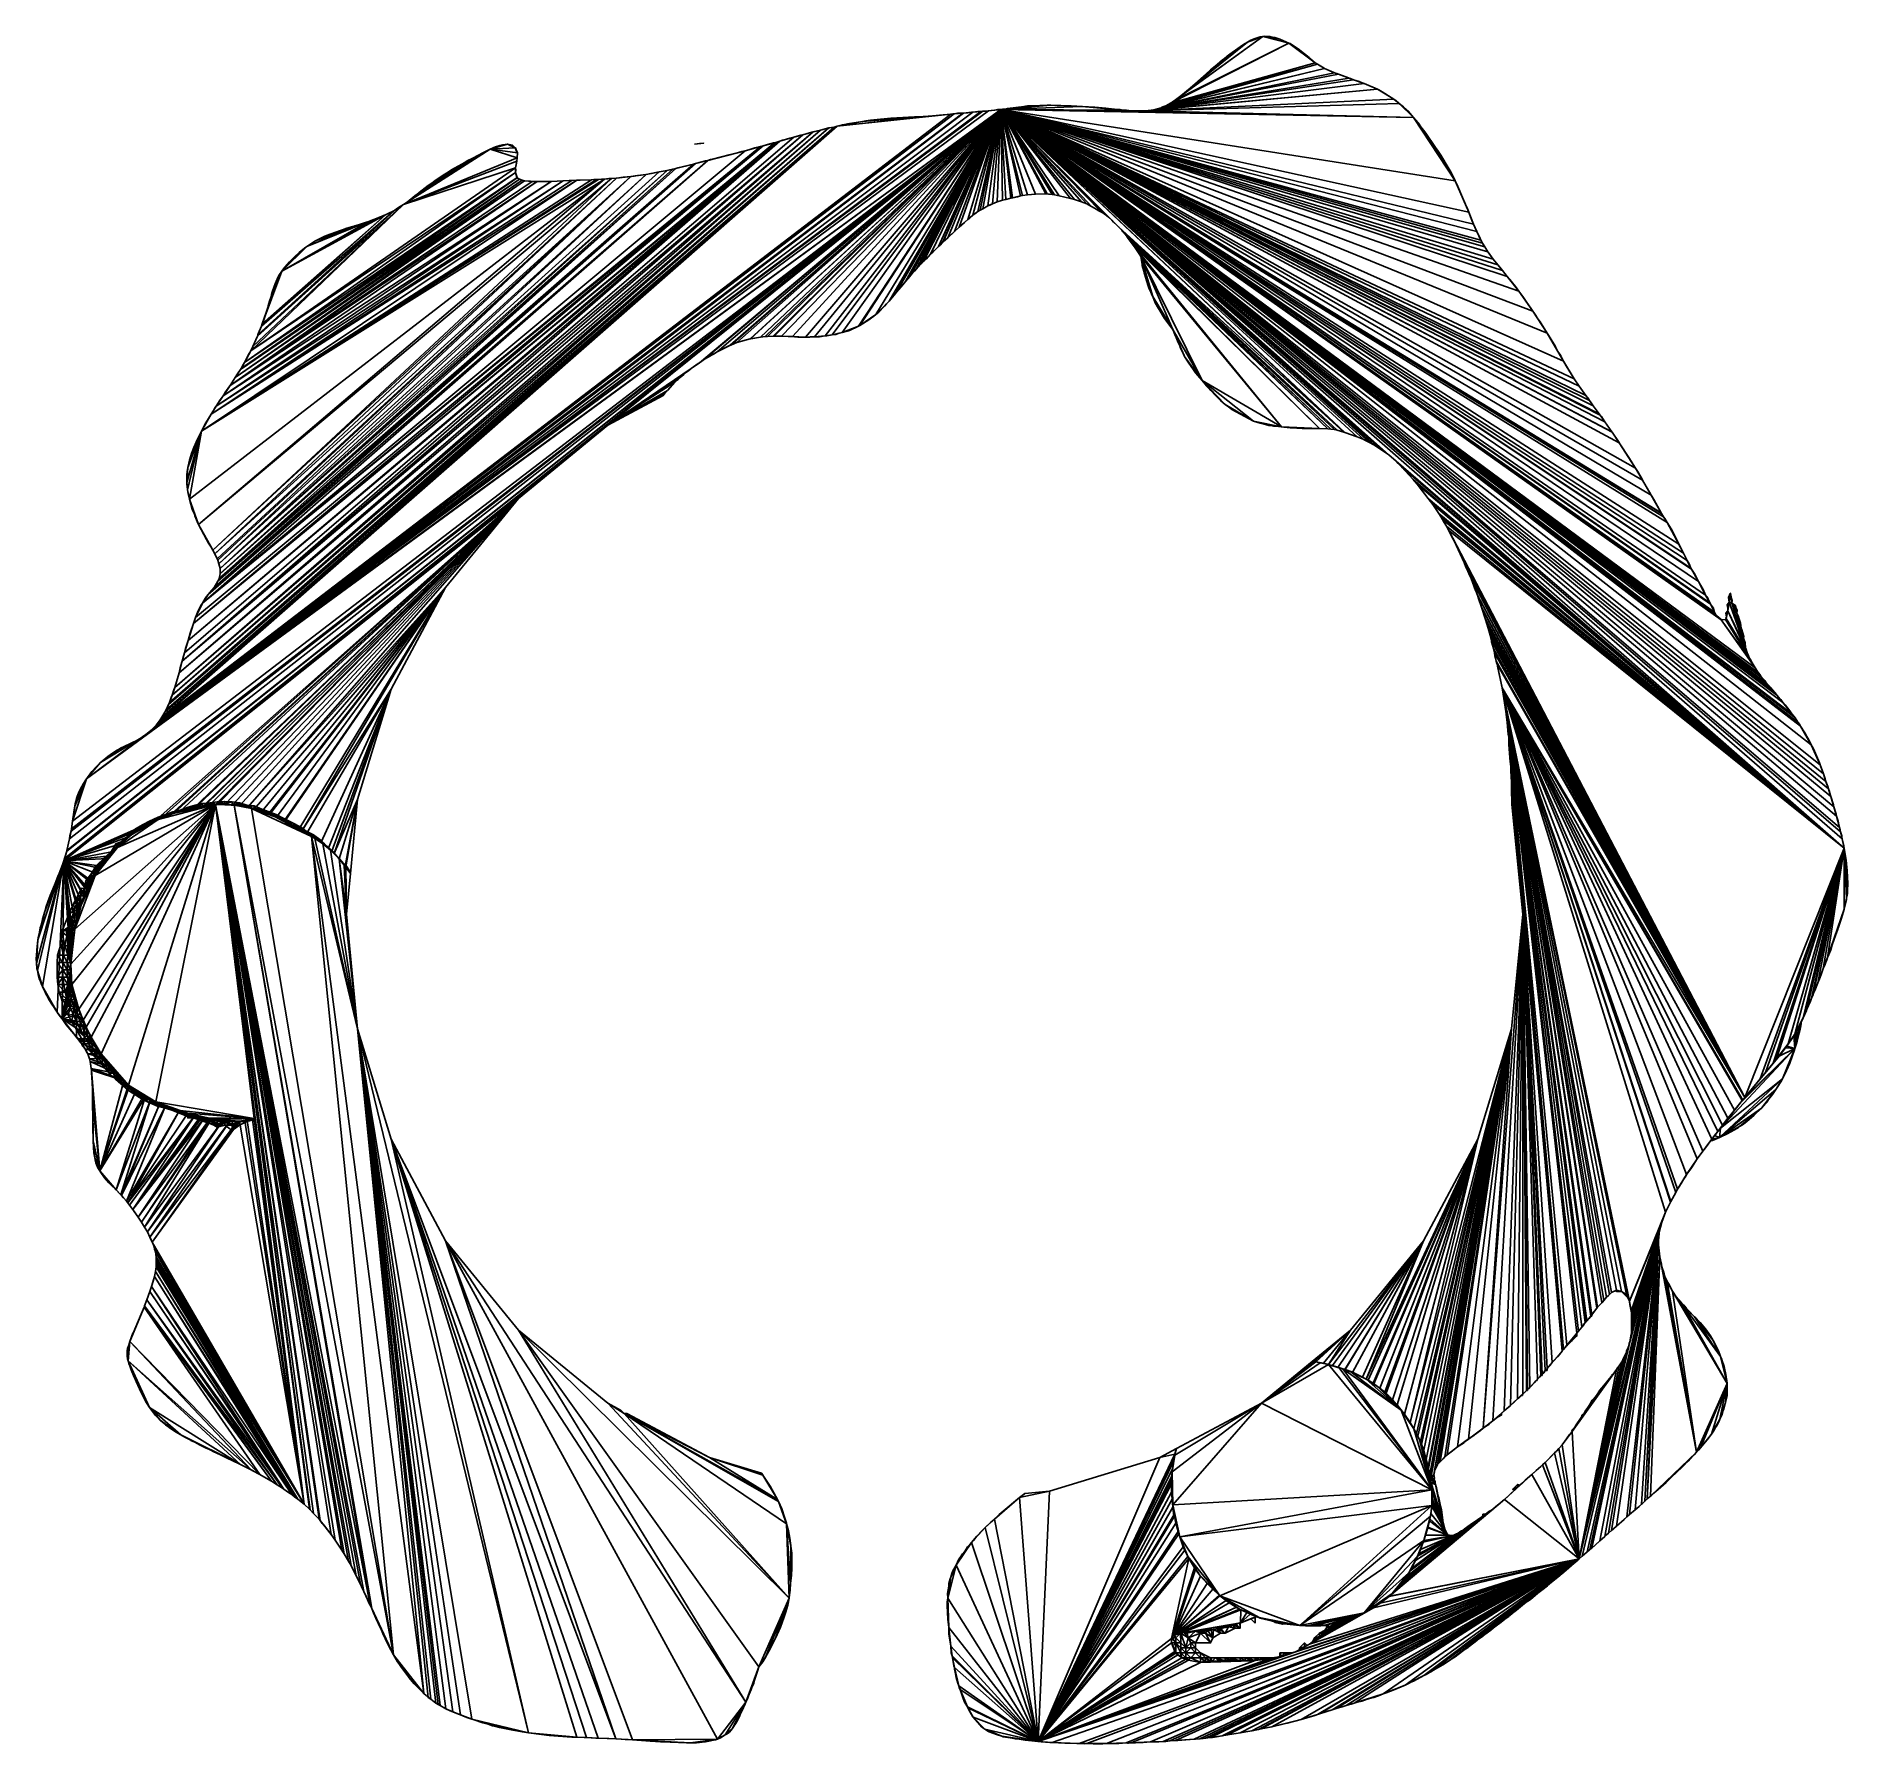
# Model space of a CAD drawing. Extents: x -95 to 96, y -87 to 93.
import ezdxf

# ---------------------------------------------------------------- set-up
doc = ezdxf.new("R2010")
doc.units = 0

msp = doc.modelspace()

# ---------------------------------------------------------------- linework, layer by layer
for points in [[(37.35, 91.84, 108), (24.91, 85.52, 108), (24.86, 85.49, 108)], [(40.13, 89.77, 108), (37.35, 91.84, 108), (24.86, 85.49, 108)], [(37.35, 91.84, 108), (25.41, 85.86, 108), (24.91, 85.52, 108)], [(34.59, 92.52, 108), (25.97, 86.27, 108), (25.41, 85.86, 108)], [(37.35, 91.84, 108), (34.59, 92.52, 108), (25.41, 85.86, 108)], [(34.59, 92.52, 108), (32.99, 91.94, 108), (25.97, 86.27, 108)], [(32.99, 91.94, 108), (26.96, 87.09, 108), (25.97, 86.27, 108)], [(32.99, 91.94, 108), (32.22, 91.44, 108), (26.96, 87.09, 108)], [(32.99, 91.94, 108), (32.74, 91.79, 108), (32.22, 91.44, 108)], [(32.74, 91.79, 108), (32.56, 91.69, 108), (32.22, 91.44, 108)], [(34.59, 92.52, 108), (33.79, 92.32, 108), (32.99, 91.94, 108)], [(33.79, 92.32, 108), (33.35, 92.13, 108), (32.99, 91.94, 108)], [(33.35, 92.13, 108), (33.26, 92.09, 108), (32.99, 91.94, 108)], [(33.79, 92.32, 108), (33.47, 92.19, 108), (33.35, 92.13, 108)], [(34.59, 92.52, 108), (34.31, 92.49, 108), (33.79, 92.32, 108)], [(34.31, 92.49, 108), (34.02, 92.4, 108), (33.79, 92.32, 108)], [(35.14, 92.54, 108), (34.83, 92.56, 108), (34.59, 92.52, 108)], [(35.35, 92.55, 108), (35.14, 92.54, 108), (34.59, 92.52, 108)], [(35.57, 92.48, 108), (35.35, 92.55, 108), (34.59, 92.52, 108)], [(36.39, 92.26, 108), (35.57, 92.48, 108), (34.59, 92.52, 108)], [(37.35, 91.84, 108), (36.39, 92.26, 108), (34.59, 92.52, 108)], [(36.39, 92.26, 108), (35.87, 92.44, 108), (35.57, 92.48, 108)], [(37.48, 91.78, 108), (37.44, 91.8, 108), (37.35, 91.84, 108)], [(37.91, 91.51, 108), (37.48, 91.78, 108), (37.35, 91.84, 108)], [(40.13, 89.77, 108), (37.91, 91.51, 108), (37.35, 91.84, 108)], [(40.13, 89.77, 108), (24.86, 85.49, 108), (24.38, 85.23, 108)], [(40.37, 89.61, 108), (40.13, 89.77, 108), (24.38, 85.23, 108)], [(32.22, 91.44, 108), (30.58, 90.23, 108), (26.96, 87.09, 108)], [(30.58, 90.23, 108), (27.45, 87.52, 108), (26.96, 87.09, 108)], [(30.58, 90.23, 108), (29.78, 89.59, 108), (27.45, 87.52, 108)], [(30.58, 90.23, 108), (30.31, 90.04, 108), (29.78, 89.59, 108)], [(30.31, 90.04, 108), (30.13, 89.9, 108), (29.78, 89.59, 108)], [(32.22, 91.44, 108), (31.96, 91.27, 108), (30.58, 90.23, 108)], [(31.96, 91.27, 108), (31.11, 90.66, 108), (30.58, 90.23, 108)], [(31.11, 90.66, 108), (31.03, 90.6, 108), (30.58, 90.23, 108)], [(39.01, 90.69, 108), (38.48, 91.13, 108), (37.91, 91.51, 108)], [(40.13, 89.77, 108), (39.01, 90.69, 108), (37.91, 91.51, 108)], [(40.13, 89.77, 108), (39.48, 90.32, 108), (39.01, 90.69, 108)], [(44.15, 87.98, 108), (23.12, 84.81, 108), (22.83, 84.76, 108)], [(45.27, 87.57, 108), (44.15, 87.98, 108), (22.83, 84.76, 108)], [(41.09, 89.16, 108), (23.87, 85.02, 108), (23.12, 84.81, 108)], [(42.14, 88.7, 108), (41.09, 89.16, 108), (23.12, 84.81, 108)], [(42.57, 88.56, 108), (42.14, 88.7, 108), (23.12, 84.81, 108)], [(43.7, 88.15, 108), (42.57, 88.56, 108), (23.12, 84.81, 108)], [(44.15, 87.98, 108), (43.7, 88.15, 108), (23.12, 84.81, 108)], [(40.37, 89.61, 108), (24.38, 85.23, 108), (23.87, 85.02, 108)], [(41.09, 89.16, 108), (40.37, 89.61, 108), (23.87, 85.02, 108)], [(29.78, 89.59, 108), (28.07, 88.08, 108), (27.45, 87.52, 108)], [(28.07, 88.08, 108), (28.04, 88.06, 108), (27.45, 87.52, 108)], [(28.04, 88.06, 108), (27.6, 87.66, 108), (27.45, 87.52, 108)], [(29.78, 89.59, 108), (29.09, 89.01, 108), (28.07, 88.08, 108)], [(41.09, 89.16, 108), (41.07, 89.18, 108), (40.37, 89.61, 108)], [(42.14, 88.7, 108), (42.07, 88.73, 108), (41.09, 89.16, 108)], [(42.57, 88.56, 108), (42.39, 88.62, 108), (42.14, 88.7, 108)], [(43.65, 88.17, 108), (42.68, 88.52, 108), (42.57, 88.56, 108)], [(43.7, 88.15, 108), (43.65, 88.17, 108), (42.57, 88.56, 108)], [(44.15, 87.98, 108), (43.86, 88.1, 108), (43.7, 88.15, 108)], [(44.74, 87.79, 108), (44.41, 87.91, 108), (44.15, 87.98, 108)], [(44.9, 87.73, 108), (44.74, 87.79, 108), (44.15, 87.98, 108)], [(45.27, 87.57, 108), (44.9, 87.73, 108), (44.15, 87.98, 108)], [(46.68, 86.97, 108), (22.83, 84.76, 108), (22.3, 84.7, 108)], [(48.42, 85.93, 108), (46.68, 86.97, 108), (22.3, 84.7, 108)], [(48.99, 85.48, 108), (48.42, 85.93, 108), (22.3, 84.7, 108)], [(46.68, 86.97, 108), (45.27, 87.57, 108), (22.83, 84.76, 108)], [(46.68, 86.97, 108), (45.78, 87.38, 108), (45.27, 87.57, 108)], [(47.17, 86.71, 108), (46.83, 86.9, 108), (46.68, 86.97, 108)], [(48.42, 85.93, 108), (47.17, 86.71, 108), (46.68, 86.97, 108)], [(48.91, 85.55, 108), (48.65, 85.76, 108), (48.42, 85.93, 108)], [(48.99, 85.48, 108), (48.91, 85.55, 108), (48.42, 85.93, 108)], [(6.97, 84.85, 108), (-91.72, 5.86, 108), (-91.78, 5.64, 108)], [(6.97, 84.85, 108), (-91.78, 5.64, 108), (-34.45, 51.55, 108)], [(6.97, 84.85, 108), (-91.47, 6.66, 108), (-91.72, 5.86, 108)], [(6.97, 84.85, 108), (-91.46, 6.68, 108), (-91.47, 6.66, 108)], [(6.97, 84.85, 108), (-91.45, 6.73, 108), (-91.46, 6.68, 108)], [(6.97, 84.85, 108), (-91.18, 7.95, 108), (-91.45, 6.73, 108)], [(6.97, 84.85, 108), (-91, 8.77, 108), (-91.18, 7.95, 108)], [(6.97, 84.85, 108), (-90.96, 8.99, 108), (-91, 8.77, 108)], [(6.97, 84.85, 108), (-90.85, 9.81, 108), (-90.96, 8.99, 108)], [(6.97, 84.85, 108), (-89.39, 14.27, 108), (-90.85, 9.81, 108)], [(6.97, 84.85, 108), (-83.13, 18.93, 108), (-89.39, 14.27, 108)], [(6.97, 84.85, 108), (5.68, 84.7, 108), (-83.13, 18.93, 108)], [(5.68, 84.7, 108), (5.08, 84.65, 108), (-83.13, 18.93, 108)], [(5.08, 84.65, 108), (4.87, 84.64, 108), (-83.13, 18.93, 108)], [(4.87, 84.64, 108), (4.04, 84.54, 108), (-83.13, 18.93, 108)], [(4.04, 84.54, 108), (3.06, 84.44, 108), (-83.13, 18.93, 108)], [(3.06, 84.44, 108), (-82.81, 19.18, 108), (-83.13, 18.93, 108)], [(3.06, 84.44, 108), (-82.6, 19.38, 108), (-82.81, 19.18, 108)], [(3.06, 84.44, 108), (-82.06, 19.94, 108), (-82.6, 19.38, 108)], [(2.99, 84.44, 108), (-81.8, 20.25, 108), (-82.06, 19.94, 108)], [(3.06, 84.44, 108), (2.99, 84.44, 108), (-82.06, 19.94, 108)], [(2.99, 84.44, 108), (2.07, 84.38, 108), (-81.8, 20.25, 108)], [(2.07, 84.38, 108), (-81.55, 20.61, 108), (-81.8, 20.25, 108)], [(2.07, 84.38, 108), (1.73, 84.34, 108), (-81.55, 20.61, 108)], [(1.73, 84.34, 108), (-10.26, 83.07, 108), (-81.55, 20.61, 108)], [(6.97, 84.85, 108), (-34.45, 51.55, 108), (-24.78, 58.14, 108)], [(6.97, 84.85, 108), (-24.78, 58.14, 108), (-24.25, 58.5, 108)], [(6.97, 84.85, 108), (-24.25, 58.5, 108), (-22.93, 59.3, 108)], [(6.97, 84.85, 108), (-22.93, 59.3, 108), (-21.53, 59.99, 108)], [(6.97, 84.85, 108), (-21.53, 59.99, 108), (-21.49, 60, 108)], [(6.97, 84.85, 108), (-21.49, 60, 108), (-20.84, 60.26, 108)], [(6.97, 84.85, 108), (-20.84, 60.26, 108), (-19.45, 60.66, 108)], [(6.97, 84.85, 108), (-19.45, 60.66, 108), (-19.41, 60.67, 108)], [(6.97, 84.85, 108), (-19.41, 60.67, 108), (-18.35, 60.84, 108)], [(6.97, 84.85, 108), (-18.35, 60.84, 108), (-17.85, 60.9, 108)], [(6.97, 84.85, 108), (-17.85, 60.9, 108), (-17.6, 60.92, 108)], [(6.97, 84.85, 108), (-17.6, 60.92, 108), (-17.01, 60.95, 108)], [(6.97, 84.85, 108), (-17.01, 60.95, 108), (-16.91, 60.95, 108)], [(6.97, 84.85, 108), (-16.91, 60.95, 108), (-16.12, 60.94, 108)], [(6.97, 84.85, 108), (-16.12, 60.94, 108), (-14.98, 60.9, 108)], [(6.97, 84.85, 108), (-14.98, 60.9, 108), (-13.6, 60.85, 108)], [(6.97, 84.85, 108), (-13.6, 60.85, 108), (-12.66, 60.88, 108)], [(6.97, 84.85, 108), (-12.66, 60.88, 108), (-11.52, 60.96, 108)], [(6.97, 84.85, 108), (-11.52, 60.96, 108), (-10.8, 61.07, 108)], [(6.97, 84.85, 108), (-10.8, 61.07, 108), (-9.75, 61.33, 108)], [(1.73, 84.34, 108), (0.91, 84.26, 108), (-10.26, 83.07, 108)], [(0.91, 84.26, 108), (-0.2, 84.17, 108), (-10.26, 83.07, 108)], [(-0.2, 84.17, 108), (-7.59, 83.57, 108), (-10.26, 83.07, 108)], [(6.97, 84.85, 108), (-9.75, 61.33, 108), (-8.02, 62.01, 108)], [(6.97, 84.85, 108), (-8.02, 62.01, 108), (-7.89, 62.08, 108)], [(6.97, 84.85, 108), (-7.89, 62.08, 108), (-6.19, 63.23, 108)], [(-0.2, 84.17, 108), (-1.18, 84.1, 108), (-7.59, 83.57, 108)], [(-1.18, 84.1, 108), (-6.06, 83.77, 108), (-7.59, 83.57, 108)], [(6.97, 84.85, 108), (-6.19, 63.23, 108), (-4.8, 64.64, 108)], [(-1.18, 84.1, 108), (-4.61, 83.91, 108), (-6.06, 83.77, 108)], [(6.97, 84.85, 108), (-4.8, 64.64, 108), (-4.01, 65.57, 108)], [(-1.18, 84.1, 108), (-2.13, 84.05, 108), (-4.61, 83.91, 108)], [(-2.13, 84.05, 108), (-4.12, 83.94, 108), (-4.61, 83.91, 108)], [(-2.13, 84.05, 108), (-3.02, 84.01, 108), (-4.12, 83.94, 108)], [(6.97, 84.85, 108), (-4.01, 65.57, 108), (-3.07, 66.71, 108)], [(6.97, 84.85, 108), (-3.07, 66.71, 108), (-2.5, 67.37, 108)], [(6.97, 84.85, 108), (-2.5, 67.37, 108), (-1.91, 68.04, 108)], [(6.97, 84.85, 108), (-1.91, 68.04, 108), (-1.71, 68.26, 108)], [(6.97, 84.85, 108), (-1.71, 68.26, 108), (-1.5, 68.49, 108)], [(6.97, 84.85, 108), (-1.5, 68.49, 108), (-1.18, 68.81, 108)], [(6.97, 84.85, 108), (-1.18, 68.81, 108), (-0.42, 69.58, 108)], [(-0.2, 84.17, 108), (-0.49, 84.15, 108), (-1.18, 84.1, 108)], [(-0.49, 84.15, 108), (-0.68, 84.14, 108), (-1.18, 84.1, 108)], [(6.97, 84.85, 108), (-0.42, 69.58, 108), (0.42, 70.41, 108)], [(0.91, 84.26, 108), (0.24, 84.22, 108), (-0.2, 84.17, 108)], [(6.97, 84.85, 108), (0.42, 70.41, 108), (0.88, 70.87, 108)], [(6.97, 84.85, 108), (0.88, 70.87, 108), (0.91, 70.89, 108)], [(6.97, 84.85, 108), (0.91, 70.89, 108), (1.39, 71.32, 108)], [(6.97, 84.85, 108), (1.39, 71.32, 108), (2.1, 71.98, 108)], [(2.07, 84.38, 108), (1.87, 84.35, 108), (1.73, 84.34, 108)], [(2.07, 84.38, 108), (1.95, 84.37, 108), (1.87, 84.35, 108)], [(2.73, 84.45, 108), (2.41, 84.44, 108), (2.07, 84.38, 108)], [(2.99, 84.44, 108), (2.73, 84.45, 108), (2.07, 84.38, 108)], [(6.97, 84.85, 108), (2.1, 71.98, 108), (2.59, 72.43, 108)], [(6.97, 84.85, 108), (2.59, 72.43, 108), (3.51, 73.24, 108)], [(3.06, 84.44, 108), (3, 84.44, 108), (2.99, 84.44, 108)], [(3.88, 84.54, 108), (3.52, 84.5, 108), (3.06, 84.44, 108)], [(4.04, 84.54, 108), (3.88, 84.54, 108), (3.06, 84.44, 108)], [(3.52, 84.5, 108), (3.45, 84.5, 108), (3.06, 84.44, 108)], [(6.97, 84.85, 108), (3.51, 73.24, 108), (4.04, 73.69, 108)], [(6.97, 84.85, 108), (4.04, 73.69, 108), (4.56, 74.07, 108)], [(4.87, 84.64, 108), (4.56, 84.61, 108), (4.04, 84.54, 108)], [(4.56, 84.61, 108), (4.37, 84.59, 108), (4.04, 84.54, 108)], [(6.97, 84.85, 108), (4.56, 74.07, 108), (4.82, 74.23, 108)], [(6.97, 84.85, 108), (4.82, 74.23, 108), (5.08, 74.38, 108)], [(6.97, 84.85, 108), (5.08, 74.38, 108), (5.6, 74.67, 108)], [(5.68, 84.7, 108), (5.37, 84.67, 108), (5.08, 84.65, 108)], [(6.97, 84.85, 108), (5.6, 74.67, 108), (6.12, 74.89, 108)], [(6.97, 84.85, 108), (6.35, 84.78, 108), (5.68, 84.7, 108)], [(6.35, 84.78, 108), (5.97, 84.74, 108), (5.68, 84.7, 108)], [(6.97, 84.85, 108), (6.12, 74.89, 108), (6.61, 75.09, 108)], [(6.97, 84.85, 108), (6.65, 84.82, 108), (6.35, 84.78, 108)], [(6.97, 84.85, 108), (6.61, 75.09, 108), (7.15, 75.27, 108)], [(12.26, 85.28, 108), (7.6, 84.92, 108), (6.97, 84.85, 108)], [(15.52, 85.16, 108), (12.26, 85.28, 108), (6.97, 84.85, 108)], [(19.88, 84.77, 108), (15.52, 85.16, 108), (6.97, 84.85, 108)], [(7.6, 84.92, 108), (7.17, 84.88, 108), (6.97, 84.85, 108)], [(20.22, 84.75, 108), (19.88, 84.77, 108), (6.97, 84.85, 108)], [(20.74, 84.71, 108), (20.22, 84.75, 108), (6.97, 84.85, 108)], [(21.26, 84.68, 108), (20.74, 84.71, 108), (6.97, 84.85, 108)], [(50.49, 84.01, 108), (21.26, 84.68, 108), (6.97, 84.85, 108)], [(54.89, 77.3, 108), (50.49, 84.01, 108), (6.97, 84.85, 108)], [(56.3, 74.01, 108), (54.89, 77.3, 108), (6.97, 84.85, 108)], [(56.81, 72.74, 108), (56.3, 74.01, 108), (6.97, 84.85, 108)], [(57.16, 71.97, 108), (56.81, 72.74, 108), (6.97, 84.85, 108)], [(57.59, 71.06, 108), (57.16, 71.97, 108), (6.97, 84.85, 108)], [(57.77, 70.74, 108), (57.59, 71.06, 108), (6.97, 84.85, 108)], [(57.99, 70.36, 108), (57.77, 70.74, 108), (6.97, 84.85, 108)], [(58.31, 69.84, 108), (57.99, 70.36, 108), (6.97, 84.85, 108)], [(58.32, 69.83, 108), (58.31, 69.84, 108), (6.97, 84.85, 108)], [(58.89, 69.06, 108), (58.32, 69.83, 108), (6.97, 84.85, 108)], [(59.36, 68.46, 108), (58.89, 69.06, 108), (6.97, 84.85, 108)], [(59.88, 67.85, 108), (59.36, 68.46, 108), (6.97, 84.85, 108)], [(60.36, 67.22, 108), (59.88, 67.85, 108), (6.97, 84.85, 108)], [(61.59, 65.67, 108), (60.36, 67.22, 108), (6.97, 84.85, 108)], [(63.07, 63.57, 108), (61.59, 65.67, 108), (6.97, 84.85, 108)], [(64.58, 61.25, 108), (63.07, 63.57, 108), (6.97, 84.85, 108)], [(66.28, 58.29, 108), (64.58, 61.25, 108), (6.97, 84.85, 108)], [(67.43, 56.45, 108), (66.28, 58.29, 108), (6.97, 84.85, 108)], [(67.94, 55.68, 108), (67.43, 56.45, 108), (6.97, 84.85, 108)], [(68.64, 54.7, 108), (67.94, 55.68, 108), (6.97, 84.85, 108)], [(69.05, 54.15, 108), (68.64, 54.7, 108), (6.97, 84.85, 108)], [(69.42, 53.61, 108), (69.05, 54.15, 108), (6.97, 84.85, 108)], [(70.05, 52.75, 108), (69.42, 53.61, 108), (6.97, 84.85, 108)], [(70.17, 52.61, 108), (70.05, 52.75, 108), (6.97, 84.85, 108)], [(70.67, 51.9, 108), (70.17, 52.61, 108), (6.97, 84.85, 108)], [(71.4, 50.84, 108), (70.67, 51.9, 108), (6.97, 84.85, 108)], [(71.41, 50.83, 108), (71.4, 50.84, 108), (6.97, 84.85, 108)], [(71.42, 50.83, 108), (71.41, 50.83, 108), (6.97, 84.85, 108)], [(72.16, 49.7, 108), (71.42, 50.83, 108), (6.97, 84.85, 108)], [(73.89, 47.01, 108), (72.16, 49.7, 108), (6.97, 84.85, 108)], [(74.62, 45.76, 108), (73.89, 47.01, 108), (6.97, 84.85, 108)], [(75.54, 44.19, 108), (74.62, 45.76, 108), (6.97, 84.85, 108)], [(76.58, 42.32, 108), (75.54, 44.19, 108), (6.97, 84.85, 108)], [(76.62, 42.26, 108), (76.58, 42.32, 108), (6.97, 84.85, 108)], [(76.85, 41.9, 108), (76.62, 42.26, 108), (6.97, 84.85, 108)], [(77.23, 41.3, 108), (76.85, 41.9, 108), (6.97, 84.85, 108)], [(78.45, 39.01, 108), (77.23, 41.3, 108), (6.97, 84.85, 108)], [(78.93, 38.06, 108), (78.45, 39.01, 108), (6.97, 84.85, 108)], [(79.34, 37.29, 108), (78.93, 38.06, 108), (6.97, 84.85, 108)], [(79.71, 36.48, 108), (79.34, 37.29, 108), (6.97, 84.85, 108)], [(79.78, 36.36, 108), (79.71, 36.48, 108), (6.97, 84.85, 108)], [(80.54, 35.07, 108), (79.78, 36.36, 108), (6.97, 84.85, 108)], [(81.28, 33.65, 108), (80.54, 35.07, 108), (6.97, 84.85, 108)], [(81.74, 32.78, 108), (81.28, 33.65, 108), (6.97, 84.85, 108)], [(81.8, 32.67, 108), (81.74, 32.78, 108), (6.97, 84.85, 108)], [(82.2, 31.85, 108), (81.8, 32.67, 108), (6.97, 84.85, 108)], [(82.25, 31.73, 108), (82.2, 31.85, 108), (6.97, 84.85, 108)], [(82.32, 31.64, 108), (82.25, 31.73, 108), (6.97, 84.85, 108)], [(82.84, 31.13, 108), (82.32, 31.64, 108), (6.97, 84.85, 108)], [(82.91, 31.04, 108), (82.84, 31.13, 108), (6.97, 84.85, 108)], [(86.49, 25.99, 108), (82.91, 31.04, 108), (6.97, 84.85, 108)], [(86.83, 25.47, 108), (86.49, 25.99, 108), (6.97, 84.85, 108)], [(87.14, 25.02, 108), (86.83, 25.47, 108), (6.97, 84.85, 108)], [(87.64, 24.42, 108), (87.14, 25.02, 108), (6.97, 84.85, 108)], [(88.1, 23.89, 108), (87.64, 24.42, 108), (6.97, 84.85, 108)], [(88.54, 23.4, 108), (88.1, 23.89, 108), (6.97, 84.85, 108)], [(88.81, 23.06, 108), (88.54, 23.4, 108), (6.97, 84.85, 108)], [(89.43, 22.33, 108), (88.81, 23.06, 108), (6.97, 84.85, 108)], [(90.38, 21.12, 108), (89.43, 22.33, 108), (6.97, 84.85, 108)], [(90.61, 20.83, 108), (90.38, 21.12, 108), (6.97, 84.85, 108)], [(90.67, 20.75, 108), (90.61, 20.83, 108), (6.97, 84.85, 108)], [(91, 20.25, 108), (90.67, 20.75, 108), (6.97, 84.85, 108)], [(91.28, 19.84, 108), (91, 20.25, 108), (6.97, 84.85, 108)], [(92.41, 17.87, 108), (91.28, 19.84, 108), (6.97, 84.85, 108)], [(93.35, 15.76, 108), (92.41, 17.87, 108), (6.97, 84.85, 108)], [(93.69, 14.8, 108), (93.35, 15.76, 108), (6.97, 84.85, 108)], [(93.96, 13.99, 108), (93.69, 14.8, 108), (6.97, 84.85, 108)], [(94.22, 13.21, 108), (93.96, 13.99, 108), (6.97, 84.85, 108)], [(94.46, 12.42, 108), (94.22, 13.21, 108), (6.97, 84.85, 108)], [(94.79, 11.33, 108), (94.46, 12.42, 108), (6.97, 84.85, 108)], [(95.08, 10.33, 108), (94.79, 11.33, 108), (6.97, 84.85, 108)], [(95.38, 9.14, 108), (95.08, 10.33, 108), (6.97, 84.85, 108)], [(95.51, 8.67, 108), (95.38, 9.14, 108), (6.97, 84.85, 108)], [(95.68, 7.95, 108), (95.51, 8.67, 108), (6.97, 84.85, 108)], [(95.88, 6.98, 108), (95.68, 7.95, 108), (6.97, 84.85, 108)], [(6.97, 84.85, 108), (7.15, 75.27, 108), (7.51, 75.36, 108)], [(6.97, 84.85, 108), (7.51, 75.36, 108), (8.04, 75.5, 108)], [(6.97, 84.85, 108), (8.04, 75.5, 108), (8.21, 75.54, 108)], [(6.97, 84.85, 108), (8.21, 75.54, 108), (9.06, 75.73, 108)], [(6.97, 84.85, 108), (9.06, 75.73, 108), (9.26, 75.77, 108)], [(6.97, 84.85, 108), (9.26, 75.77, 108), (9.79, 75.84, 108)], [(6.97, 84.85, 108), (9.79, 75.84, 108), (10.63, 75.9, 108)], [(6.97, 84.85, 108), (10.63, 75.9, 108), (11.74, 75.94, 108)], [(6.97, 84.85, 108), (11.74, 75.94, 108), (11.87, 75.94, 108)], [(6.97, 84.85, 108), (11.87, 75.94, 108), (12.39, 75.88, 108)], [(6.97, 84.85, 108), (12.39, 75.88, 108), (12.63, 75.85, 108)], [(6.97, 84.85, 108), (12.63, 75.85, 108), (13.13, 75.74, 108)], [(6.97, 84.85, 108), (13.13, 75.74, 108), (14.32, 75.46, 108)], [(6.97, 84.85, 108), (14.32, 75.46, 108), (14.75, 75.34, 108)], [(6.97, 84.85, 108), (14.75, 75.34, 108), (15.48, 75.09, 108)], [(6.97, 84.85, 108), (15.48, 75.09, 108), (16.04, 74.88, 108)], [(6.97, 84.85, 108), (16.04, 74.88, 108), (16.56, 74.61, 108)], [(6.97, 84.85, 108), (16.56, 74.61, 108), (17.6, 74.01, 108)], [(6.97, 84.85, 108), (17.6, 74.01, 108), (17.62, 74.01, 108)], [(6.97, 84.85, 108), (17.62, 74.01, 108), (18.13, 73.65, 108)], [(6.97, 84.85, 108), (18.13, 73.65, 108), (18.33, 73.48, 108)], [(6.97, 84.85, 108), (18.33, 73.48, 108), (18.68, 73.16, 108)], [(6.97, 84.85, 108), (18.68, 73.16, 108), (19.2, 72.66, 108)], [(6.97, 84.85, 108), (19.2, 72.66, 108), (19.44, 72.44, 108)], [(6.97, 84.85, 108), (19.44, 72.44, 108), (43.14, 50.83, 108)], [(6.97, 84.85, 108), (43.14, 50.83, 108), (43.23, 50.8, 108)], [(6.97, 84.85, 108), (43.23, 50.8, 108), (44.56, 50.34, 108)], [(6.97, 84.85, 108), (44.56, 50.34, 108), (45.24, 50.03, 108)], [(6.97, 84.85, 108), (45.24, 50.03, 108), (45.85, 49.73, 108)], [(6.97, 84.85, 108), (45.85, 49.73, 108), (46.31, 49.49, 108)], [(6.97, 84.85, 108), (46.31, 49.49, 108), (47.02, 49.04, 108)], [(6.97, 84.85, 108), (47.02, 49.04, 108), (47.77, 48.51, 108)], [(6.97, 84.85, 108), (47.77, 48.51, 108), (47.89, 48.42, 108)], [(95.88, 6.98, 108), (6.97, 84.85, 108), (47.89, 48.42, 108)], [(12.26, 85.28, 108), (7.69, 84.93, 108), (7.6, 84.92, 108)], [(12.26, 85.28, 108), (10.3, 85.23, 108), (7.69, 84.93, 108)], [(10.3, 85.23, 108), (9.19, 85.13, 108), (7.69, 84.93, 108)], [(9.19, 85.13, 108), (8.84, 85.1, 108), (7.69, 84.93, 108)], [(8.84, 85.1, 108), (7.72, 84.94, 108), (7.69, 84.93, 108)], [(10.3, 85.23, 108), (10, 85.21, 108), (9.19, 85.13, 108)], [(10, 85.21, 108), (9.78, 85.21, 108), (9.19, 85.13, 108)], [(11.87, 85.29, 108), (10.48, 85.24, 108), (10.3, 85.23, 108)], [(12.26, 85.28, 108), (11.87, 85.29, 108), (10.3, 85.23, 108)], [(13.17, 85.26, 108), (12.91, 85.27, 108), (12.26, 85.28, 108)], [(13.28, 85.25, 108), (13.17, 85.26, 108), (12.26, 85.28, 108)], [(14.4, 85.21, 108), (13.28, 85.25, 108), (12.26, 85.28, 108)], [(15.52, 85.16, 108), (14.4, 85.21, 108), (12.26, 85.28, 108)], [(14.4, 85.21, 108), (14.2, 85.22, 108), (13.28, 85.25, 108)], [(15.52, 85.16, 108), (15, 85.19, 108), (14.4, 85.21, 108)], [(16.91, 85.09, 108), (15.61, 85.16, 108), (15.52, 85.16, 108)], [(18.35, 84.94, 108), (16.91, 85.09, 108), (15.52, 85.16, 108)], [(19.88, 84.77, 108), (18.35, 84.94, 108), (15.52, 85.16, 108)], [(18.35, 84.94, 108), (18.07, 84.97, 108), (16.91, 85.09, 108)], [(18.95, 84.88, 108), (18.65, 84.91, 108), (18.35, 84.94, 108)], [(19.88, 84.77, 108), (18.95, 84.88, 108), (18.35, 84.94, 108)], [(19.88, 84.77, 108), (19.55, 84.82, 108), (18.95, 84.88, 108)], [(21.26, 84.68, 108), (20.96, 84.71, 108), (20.74, 84.71, 108)], [(21.78, 84.69, 108), (21.49, 84.69, 108), (21.26, 84.68, 108)], [(50.49, 84.01, 108), (21.78, 84.69, 108), (21.26, 84.68, 108)], [(22.3, 84.7, 108), (22.01, 84.7, 108), (21.78, 84.69, 108)], [(50.49, 84.01, 108), (22.3, 84.7, 108), (21.78, 84.69, 108)], [(50.49, 84.01, 108), (48.99, 85.48, 108), (22.3, 84.7, 108)], [(22.83, 84.76, 108), (22.53, 84.74, 108), (22.3, 84.7, 108)], [(24.38, 85.23, 108), (23.97, 85.07, 108), (23.87, 85.02, 108)], [(25.41, 85.86, 108), (24.96, 85.55, 108), (24.91, 85.52, 108)], [(25.41, 85.86, 108), (25.03, 85.6, 108), (24.96, 85.55, 108)], [(49.96, 84.61, 108), (49.44, 85.11, 108), (48.99, 85.48, 108)], [(50.49, 84.01, 108), (49.96, 84.61, 108), (48.99, 85.48, 108)], [(-10.26, 83.07, 108), (-81.44, 20.77, 108), (-81.55, 20.61, 108)], [(-10.26, 83.07, 108), (-81.14, 21.29, 108), (-81.44, 20.77, 108)], [(-10.26, 83.07, 108), (-81.01, 21.54, 108), (-81.14, 21.29, 108)], [(-10.26, 83.07, 108), (-80.74, 22.11, 108), (-81.01, 21.54, 108)], [(-10.26, 83.07, 108), (-80.65, 22.31, 108), (-80.74, 22.11, 108)], [(-10.26, 83.07, 108), (-10.58, 82.99, 108), (-80.65, 22.31, 108)], [(-10.58, 82.99, 108), (-11.13, 82.91, 108), (-80.65, 22.31, 108)], [(-11.13, 82.91, 108), (-80.36, 23.08, 108), (-80.65, 22.31, 108)], [(-11.13, 82.91, 108), (-12.01, 82.65, 108), (-80.36, 23.08, 108)], [(-12.01, 82.65, 108), (-80.08, 23.9, 108), (-80.36, 23.08, 108)], [(-12.01, 82.65, 108), (-12.78, 82.47, 108), (-80.08, 23.9, 108)], [(-12.78, 82.47, 108), (-79.62, 25.46, 108), (-80.08, 23.9, 108)], [(-12.78, 82.47, 108), (-13.87, 82.17, 108), (-79.62, 25.46, 108)], [(-13.87, 82.17, 108), (-79.3, 26.68, 108), (-79.62, 25.46, 108)], [(-13.87, 82.17, 108), (-14.83, 81.91, 108), (-79.3, 26.68, 108)], [(-13.87, 82.17, 108), (-14.08, 82.12, 108), (-14.83, 81.91, 108)], [(-14.08, 82.12, 108), (-14.71, 81.94, 108), (-14.83, 81.91, 108)], [(-12.78, 82.47, 108), (-13.19, 82.37, 108), (-13.87, 82.17, 108)], [(-12.01, 82.65, 108), (-12.59, 82.52, 108), (-12.78, 82.47, 108)], [(-11.13, 82.91, 108), (-11.21, 82.88, 108), (-12.01, 82.65, 108)], [(-10.58, 82.99, 108), (-11.05, 82.92, 108), (-11.13, 82.91, 108)], [(-11.05, 82.92, 108), (-11.1, 82.91, 108), (-11.13, 82.91, 108)], [(-7.59, 83.57, 108), (-9.16, 83.31, 108), (-10.26, 83.07, 108)], [(-9.16, 83.31, 108), (-9.46, 83.26, 108), (-10.26, 83.07, 108)], [(-9.46, 83.26, 108), (-9.71, 83.21, 108), (-10.26, 83.07, 108)], [(-9.71, 83.21, 108), (-10.05, 83.13, 108), (-10.26, 83.07, 108)], [(-7.59, 83.57, 108), (-8.67, 83.4, 108), (-9.16, 83.31, 108)], [(-6.06, 83.77, 108), (-6.76, 83.71, 108), (-7.59, 83.57, 108)], [(-6.76, 83.71, 108), (-7.26, 83.63, 108), (-7.59, 83.57, 108)], [(-6.06, 83.77, 108), (-6.4, 83.75, 108), (-6.76, 83.71, 108)], [(-4.61, 83.91, 108), (-5.65, 83.82, 108), (-6.06, 83.77, 108)], [(-4.12, 83.94, 108), (-4.45, 83.92, 108), (-4.61, 83.91, 108)], [(51.01, 83.38, 108), (50.97, 83.42, 108), (50.49, 84.01, 108)], [(51.34, 82.91, 108), (51.01, 83.38, 108), (50.49, 84.01, 108)], [(51.78, 82.34, 108), (51.34, 82.91, 108), (50.49, 84.01, 108)], [(52.79, 80.82, 108), (51.78, 82.34, 108), (50.49, 84.01, 108)], [(53.92, 79.07, 108), (52.79, 80.82, 108), (50.49, 84.01, 108)], [(54.89, 77.3, 108), (53.92, 79.07, 108), (50.49, 84.01, 108)], [(51.78, 82.34, 108), (51.56, 82.64, 108), (51.34, 82.91, 108)], [(52.79, 80.82, 108), (52.01, 82, 108), (51.78, 82.34, 108)], [(-14.83, 81.91, 108), (-16.31, 81.49, 108), (-79.3, 26.68, 108)], [(-16.31, 81.49, 108), (-79.05, 27.56, 108), (-79.3, 26.68, 108)], [(-16.31, 81.49, 108), (-78.67, 28.84, 108), (-79.05, 27.56, 108)], [(-16.31, 81.49, 108), (-16.73, 81.37, 108), (-78.67, 28.84, 108)], [(-16.73, 81.37, 108), (-78.1, 30.66, 108), (-78.67, 28.84, 108)], [(-16.73, 81.37, 108), (-16.88, 81.33, 108), (-78.1, 30.66, 108)], [(-16.88, 81.33, 108), (-18.07, 81.01, 108), (-78.1, 30.66, 108)], [(-18.07, 81.01, 108), (-77.9, 31.28, 108), (-78.1, 30.66, 108)], [(-18.07, 81.01, 108), (-77.17, 32.78, 108), (-77.9, 31.28, 108)], [(-18.07, 81.01, 108), (-18.36, 80.92, 108), (-77.17, 32.78, 108)], [(-18.36, 80.92, 108), (-19.96, 80.49, 108), (-77.17, 32.78, 108)], [(-19.96, 80.49, 108), (-23.89, 79.46, 108), (-77.17, 32.78, 108)], [(-46.84, 80.65, 108), (-55.54, 75.12, 108), (-55.98, 74.81, 108)], [(-43.98, 79.75, 108), (-46.84, 80.65, 108), (-55.98, 74.81, 108)], [(-46.84, 80.65, 108), (-55.37, 75.25, 108), (-55.54, 75.12, 108)], [(-46.84, 80.65, 108), (-54.41, 76.02, 108), (-55.37, 75.25, 108)], [(-46.84, 80.65, 108), (-53, 77.08, 108), (-54.41, 76.02, 108)], [(-46.84, 80.65, 108), (-51.45, 78.12, 108), (-53, 77.08, 108)], [(-46.84, 80.65, 108), (-48.6, 79.75, 108), (-51.45, 78.12, 108)], [(-46.84, 80.65, 108), (-47.13, 80.53, 108), (-48.6, 79.75, 108)], [(-47.13, 80.53, 108), (-47.63, 80.27, 108), (-48.6, 79.75, 108)], [(-47.63, 80.27, 108), (-47.63, 80.27, 108), (-48.6, 79.75, 108)], [(-45.02, 81.17, 108), (-45.82, 81.05, 108), (-46.84, 80.65, 108)], [(-44.19, 80.8, 108), (-45.02, 81.17, 108), (-46.84, 80.65, 108)], [(-45.82, 81.05, 108), (-46.28, 80.9, 108), (-46.84, 80.65, 108)], [(-43.97, 80.27, 108), (-44.19, 80.8, 108), (-46.84, 80.65, 108)], [(-43.97, 80.26, 108), (-43.97, 80.27, 108), (-46.84, 80.65, 108)], [(-43.98, 79.75, 108), (-43.97, 80.26, 108), (-46.84, 80.65, 108)], [(-45.02, 81.17, 108), (-45.54, 81.13, 108), (-45.82, 81.05, 108)], [(-44.5, 81.09, 108), (-44.69, 81.12, 108), (-45.02, 81.17, 108)], [(-44.19, 80.8, 108), (-44.5, 81.09, 108), (-45.02, 81.17, 108)], [(-43.98, 80.28, 108), (-44.17, 80.79, 108), (-44.19, 80.8, 108)], [(-43.97, 80.27, 108), (-43.98, 80.28, 108), (-44.19, 80.8, 108)], [(-43.97, 80.27, 108), (-43.97, 80.27, 108), (-43.97, 80.27, 108)], [(-43.97, 80.26, 108), (-43.97, 80.27, 108), (-43.97, 80.27, 108)], [(-25.31, 81.18, 105.13), (-24.32, 81.29, 105.39), (-24.79, 81.25, 105.24)], [(-19.96, 80.49, 108), (-21.66, 80.05, 108), (-23.89, 79.46, 108)], [(-19.96, 80.49, 108), (-20.65, 80.31, 108), (-21.66, 80.05, 108)], [(-19.96, 80.49, 108), (-20.33, 80.4, 108), (-20.65, 80.31, 108)], [(-18.36, 80.92, 108), (-19.59, 80.59, 108), (-19.96, 80.49, 108)], [(-18.36, 80.92, 108), (-18.93, 80.79, 108), (-19.59, 80.59, 108)], [(-18.93, 80.79, 108), (-18.93, 80.79, 108), (-19.59, 80.59, 108)], [(-16.88, 81.33, 108), (-16.97, 81.31, 108), (-18.07, 81.01, 108)], [(-16.97, 81.31, 108), (-17.28, 81.23, 108), (-18.07, 81.01, 108)], [(-17.28, 81.23, 108), (-17.36, 81.22, 108), (-18.07, 81.01, 108)], [(-17.36, 81.22, 108), (-17.6, 81.15, 108), (-18.07, 81.01, 108)], [(-14.83, 81.91, 108), (-15.27, 81.8, 108), (-16.31, 81.49, 108)], [(-15.27, 81.8, 108), (-15.33, 81.78, 108), (-16.31, 81.49, 108)], [(-15.33, 81.78, 108), (-16.02, 81.59, 108), (-16.31, 81.49, 108)], [(-14.83, 81.91, 108), (-15.14, 81.83, 108), (-15.27, 81.8, 108)], [(53.36, 80.03, 108), (53.08, 80.44, 108), (52.79, 80.82, 108)], [(53.92, 79.07, 108), (53.36, 80.03, 108), (52.79, 80.82, 108)], [(-23.89, 79.46, 108), (-76.56, 33.71, 108), (-77.17, 32.78, 108)], [(-23.89, 79.46, 108), (-25.19, 79.14, 108), (-76.56, 33.71, 108)], [(-25.19, 79.14, 108), (-76.18, 34.16, 108), (-76.56, 33.71, 108)], [(-25.19, 79.14, 108), (-75.92, 34.45, 108), (-76.18, 34.16, 108)], [(-25.19, 79.14, 108), (-75.55, 35.12, 108), (-75.92, 34.45, 108)], [(-25.19, 79.14, 108), (-25.41, 79.08, 108), (-75.55, 35.12, 108)], [(-25.41, 79.08, 108), (-75.42, 35.39, 108), (-75.55, 35.12, 108)], [(-25.41, 79.08, 108), (-27.28, 78.62, 108), (-75.42, 35.39, 108)], [(-27.28, 78.62, 108), (-75.29, 35.9, 108), (-75.42, 35.39, 108)], [(-28.19, 78.42, 108), (-29.01, 78.25, 108), (-75.31, 36.43, 108)], [(-28.19, 78.42, 108), (-75.31, 36.43, 108), (-75.29, 35.91, 108)], [(-27.28, 78.62, 108), (-27.6, 78.55, 108), (-75.29, 35.9, 108)], [(-27.6, 78.55, 108), (-28.19, 78.42, 108), (-75.29, 35.91, 108)], [(-27.6, 78.55, 108), (-75.29, 35.91, 108), (-75.29, 35.9, 108)], [(-44.16, 78.7, 108), (-55.98, 74.81, 108), (-72.08, 59.39, 108)], [(-44.18, 78.18, 108), (-44.16, 78.7, 108), (-72.08, 59.39, 108)], [(-44.03, 79.4, 108), (-43.98, 79.75, 108), (-55.98, 74.81, 108)], [(-44.16, 78.7, 108), (-44.03, 79.4, 108), (-55.98, 74.81, 108)], [(-48.6, 79.75, 108), (-49.82, 79.08, 108), (-51.45, 78.12, 108)], [(-49.82, 79.08, 108), (-50.91, 78.46, 108), (-51.45, 78.12, 108)], [(-49.82, 79.08, 108), (-50.08, 78.94, 108), (-50.91, 78.46, 108)], [(-48.6, 79.75, 108), (-48.75, 79.67, 108), (-49.82, 79.08, 108)], [(-48.75, 79.67, 108), (-49.58, 79.22, 108), (-49.82, 79.08, 108)], [(-48.75, 79.67, 108), (-49.2, 79.45, 108), (-49.58, 79.22, 108)], [(-48.6, 79.75, 108), (-48.67, 79.71, 108), (-48.75, 79.67, 108)], [(-44.18, 78.18, 108), (-44.15, 78.43, 108), (-44.16, 78.7, 108)], [(-44.16, 78.7, 108), (-44.1, 78.97, 108), (-44.03, 79.4, 108)], [(-44.03, 79.4, 108), (-43.98, 79.75, 108), (-43.98, 79.75, 108)], [(-28.19, 78.42, 108), (-28.81, 78.3, 108), (-29.01, 78.25, 108)], [(-27.6, 78.55, 108), (-27.92, 78.48, 108), (-28.19, 78.42, 108)], [(-25.41, 79.08, 108), (-27.05, 78.68, 108), (-27.28, 78.62, 108)], [(-23.89, 79.46, 108), (-24.14, 79.41, 108), (-25.19, 79.14, 108)], [(-24.14, 79.41, 108), (-24.32, 79.37, 108), (-25.19, 79.14, 108)], [(-24.32, 79.37, 108), (-25.02, 79.19, 108), (-25.19, 79.14, 108)], [(-21.66, 80.05, 108), (-22.29, 79.89, 108), (-23.89, 79.46, 108)], [(-22.29, 79.89, 108), (-22.59, 79.82, 108), (-23.89, 79.46, 108)], [(-22.59, 79.82, 108), (-23.27, 79.64, 108), (-23.89, 79.46, 108)], [(-23.27, 79.64, 108), (-23.62, 79.56, 108), (-23.89, 79.46, 108)], [(-21.66, 80.05, 108), (-21.92, 80, 108), (-22.29, 79.89, 108)], [(53.82, 79.25, 108), (53.68, 79.5, 108), (53.36, 80.03, 108)], [(53.92, 79.07, 108), (53.82, 79.25, 108), (53.36, 80.03, 108)], [(54.31, 78.41, 108), (54.23, 78.56, 108), (53.92, 79.07, 108)], [(54.44, 78.18, 108), (54.31, 78.41, 108), (53.92, 79.07, 108)], [(54.89, 77.3, 108), (54.44, 78.18, 108), (53.92, 79.07, 108)], [(-34.8, 77.51, 108), (-77.28, 50.93, 108), (-78.53, 43.74, 108)], [(-34.8, 77.51, 108), (-78.53, 43.74, 108), (-77.58, 41.09, 108)], [(-34.06, 77.56, 108), (-34.8, 77.51, 108), (-77.58, 41.09, 108)], [(-34.06, 77.56, 108), (-77.58, 41.09, 108), (-76.06, 38.37, 108)], [(-34.8, 77.51, 108), (-35.41, 77.47, 108), (-77.28, 50.93, 108)], [(-35.63, 77.47, 108), (-36.15, 77.44, 108), (-77.28, 50.93, 108)], [(-35.41, 77.47, 108), (-35.63, 77.47, 108), (-77.28, 50.93, 108)], [(-36.15, 77.44, 108), (-37.71, 77.37, 108), (-77.28, 50.93, 108)], [(-37.71, 77.37, 108), (-76.25, 52.71, 108), (-77.28, 50.93, 108)], [(-37.71, 77.37, 108), (-38.24, 77.35, 108), (-76.25, 52.71, 108)], [(-38.24, 77.35, 108), (-39.16, 77.32, 108), (-76.25, 52.71, 108)], [(-39.16, 77.32, 108), (-75.73, 53.56, 108), (-76.25, 52.71, 108)], [(-33.53, 77.61, 108), (-34.06, 77.56, 108), (-76.06, 38.37, 108)], [(-33.53, 77.61, 108), (-76.06, 38.37, 108), (-75.88, 37.99, 108)], [(-32.01, 77.77, 108), (-33.53, 77.61, 108), (-75.88, 37.99, 108)], [(-32.01, 77.77, 108), (-75.88, 37.99, 108), (-75.62, 37.47, 108)], [(-39.16, 77.32, 108), (-40.41, 77.26, 108), (-75.73, 53.56, 108)], [(-40.41, 77.26, 108), (-74.98, 54.66, 108), (-75.73, 53.56, 108)], [(-32.01, 77.77, 108), (-75.62, 37.47, 108), (-75.56, 37.33, 108)], [(-32.01, 77.77, 108), (-75.56, 37.33, 108), (-75.45, 36.95, 108)], [(-30.41, 77.99, 108), (-32.01, 77.77, 108), (-75.45, 36.95, 108)], [(-30.41, 77.99, 108), (-75.45, 36.95, 108), (-75.31, 36.45, 108)], [(-29.01, 78.25, 108), (-30.41, 77.99, 108), (-75.31, 36.45, 108)], [(-29.01, 78.25, 108), (-75.31, 36.45, 108), (-75.31, 36.43, 108)], [(-40.41, 77.26, 108), (-41.89, 77.23, 108), (-74.98, 54.66, 108)], [(-41.89, 77.23, 108), (-74.25, 55.74, 108), (-74.98, 54.66, 108)], [(-43.46, 77.37, 108), (-73.71, 56.58, 108), (-74.25, 55.74, 108)], [(-43.22, 77.31, 108), (-43.46, 77.37, 108), (-74.25, 55.74, 108)], [(-42.41, 77.25, 108), (-43.22, 77.31, 108), (-74.25, 55.74, 108)], [(-41.89, 77.23, 108), (-42.41, 77.25, 108), (-74.25, 55.74, 108)], [(-43.76, 77.48, 108), (-73.17, 57.44, 108), (-73.71, 56.58, 108)], [(-43.46, 77.37, 108), (-43.76, 77.48, 108), (-73.71, 56.58, 108)], [(-43.98, 77.63, 108), (-73.1, 57.55, 108), (-73.17, 57.44, 108)], [(-43.76, 77.48, 108), (-43.98, 77.63, 108), (-73.17, 57.44, 108)], [(-44.01, 77.66, 108), (-72.75, 58.17, 108), (-73.1, 57.55, 108)], [(-43.98, 77.63, 108), (-44.01, 77.66, 108), (-73.1, 57.55, 108)], [(-44.18, 78.18, 108), (-72.08, 59.39, 108), (-72.75, 58.17, 108)], [(-44.01, 77.66, 108), (-44.18, 78.18, 108), (-72.75, 58.17, 108)], [(-53, 77.08, 108), (-54.33, 76.09, 108), (-54.41, 76.02, 108)], [(-53, 77.08, 108), (-53.36, 76.84, 108), (-54.33, 76.09, 108)], [(-51.45, 78.12, 108), (-52.81, 77.21, 108), (-53, 77.08, 108)], [(-51.45, 78.12, 108), (-52.66, 77.32, 108), (-52.81, 77.21, 108)], [(-51.45, 78.12, 108), (-51.81, 77.9, 108), (-52.66, 77.32, 108)], [(-44.01, 77.66, 108), (-44.02, 77.71, 108), (-44.18, 78.18, 108)], [(-42.41, 77.25, 108), (-42.6, 77.27, 108), (-43.22, 77.31, 108)], [(-41.89, 77.23, 108), (-42.09, 77.25, 108), (-42.41, 77.25, 108)], [(-38.45, 77.35, 108), (-38.53, 77.36, 108), (-39.16, 77.32, 108)], [(-38.24, 77.35, 108), (-38.45, 77.35, 108), (-39.16, 77.32, 108)], [(-36.15, 77.44, 108), (-37.36, 77.39, 108), (-37.71, 77.37, 108)], [(-35.63, 77.47, 108), (-35.92, 77.46, 108), (-36.15, 77.44, 108)], [(-34.8, 77.51, 108), (-35.1, 77.5, 108), (-35.41, 77.47, 108)], [(-34.06, 77.56, 108), (-34.33, 77.55, 108), (-34.8, 77.51, 108)], [(-34.33, 77.55, 108), (-34.58, 77.53, 108), (-34.8, 77.51, 108)], [(-32.01, 77.77, 108), (-32.81, 77.69, 108), (-33.53, 77.61, 108)], [(-30.41, 77.99, 108), (-31.31, 77.87, 108), (-32.01, 77.77, 108)], [(-31.31, 77.87, 108), (-31.68, 77.82, 108), (-32.01, 77.77, 108)], [(-31.68, 77.82, 108), (-31.95, 77.78, 108), (-32.01, 77.77, 108)], [(-30.41, 77.99, 108), (-30.7, 77.96, 108), (-31.31, 77.87, 108)], [(-29.01, 78.25, 108), (-29.66, 78.13, 108), (-30.41, 77.99, 108)], [(-29.66, 78.13, 108), (-29.89, 78.1, 108), (-30.41, 77.99, 108)], [(54.89, 77.3, 108), (54.64, 77.79, 108), (54.44, 78.18, 108)], [(55.66, 75.57, 108), (55.15, 76.73, 108), (54.89, 77.3, 108)], [(55.89, 75.01, 108), (55.66, 75.57, 108), (54.89, 77.3, 108)], [(55.97, 74.81, 108), (55.89, 75.01, 108), (54.89, 77.3, 108)], [(56.3, 74.01, 108), (55.97, 74.81, 108), (54.89, 77.3, 108)], [(-55.98, 74.81, 108), (-71.86, 59.84, 108), (-72.08, 59.39, 108)], [(-55.98, 74.81, 108), (-71.38, 60.93, 108), (-71.86, 59.84, 108)], [(-55.98, 74.81, 108), (-56.9, 74.23, 108), (-71.38, 60.93, 108)], [(-55.98, 74.81, 108), (-56.5, 74.49, 108), (-56.9, 74.23, 108)], [(-56.5, 74.49, 108), (-56.6, 74.43, 108), (-56.9, 74.23, 108)], [(-55.54, 75.12, 108), (-55.65, 75.05, 108), (-55.98, 74.81, 108)], [(-54.41, 76.02, 108), (-54.77, 75.74, 108), (-55.37, 75.25, 108)], [(5.08, 74.38, 108), (5.43, 74.56, 108), (5.6, 74.67, 108)], [(5.6, 74.67, 108), (5.83, 74.75, 108), (6.12, 74.89, 108)], [(8.04, 75.5, 108), (8.18, 75.53, 108), (8.21, 75.54, 108)], [(8.21, 75.54, 108), (8.73, 75.64, 108), (9.06, 75.73, 108)], [(8.21, 75.54, 108), (8.25, 75.54, 108), (8.73, 75.64, 108)], [(11.87, 75.94, 108), (12.02, 75.91, 108), (12.39, 75.88, 108)], [(14.32, 75.46, 108), (14.48, 75.41, 108), (14.75, 75.34, 108)], [(16.04, 74.88, 108), (16.21, 74.78, 108), (16.56, 74.61, 108)], [(16.56, 74.61, 108), (17.04, 74.32, 108), (17.6, 74.01, 108)], [(56.3, 74.01, 108), (56.1, 74.53, 108), (55.97, 74.81, 108)], [(-56.9, 74.23, 108), (-71.32, 61.08, 108), (-71.38, 60.93, 108)], [(-56.9, 74.23, 108), (-57.01, 74.17, 108), (-71.32, 61.08, 108)], [(-57.01, 74.17, 108), (-70.95, 62, 108), (-71.32, 61.08, 108)], [(-57.01, 74.17, 108), (-57.88, 73.73, 108), (-70.95, 62, 108)], [(-57.88, 73.73, 108), (-70.86, 62.23, 108), (-70.95, 62, 108)], [(-57.88, 73.73, 108), (-68.8, 67.79, 108), (-70.86, 62.23, 108)], [(-57.88, 73.73, 108), (-58.58, 73.46, 108), (-68.8, 67.79, 108)], [(-58.58, 73.46, 108), (-59.11, 73.24, 108), (-68.8, 67.79, 108)], [(-59.11, 73.24, 108), (-59.72, 73.01, 108), (-68.8, 67.79, 108)], [(-59.72, 73.01, 108), (-66.17, 70.4, 108), (-68.8, 67.79, 108)], [(-59.72, 73.01, 108), (-60.6, 72.72, 108), (-66.17, 70.4, 108)], [(-60.6, 72.72, 108), (-65.24, 70.98, 108), (-66.17, 70.4, 108)], [(-60.6, 72.72, 108), (-63.12, 71.91, 108), (-65.24, 70.98, 108)], [(-60.6, 72.72, 108), (-62.42, 72.14, 108), (-63.12, 71.91, 108)], [(-60.6, 72.72, 108), (-61.15, 72.55, 108), (-62.42, 72.14, 108)], [(-60.6, 72.72, 108), (-61.09, 72.57, 108), (-61.15, 72.55, 108)], [(-59.72, 73.01, 108), (-59.87, 72.97, 108), (-60.6, 72.72, 108)], [(-58.58, 73.46, 108), (-58.64, 73.43, 108), (-59.11, 73.24, 108)], [(-57.88, 73.73, 108), (-58.3, 73.57, 108), (-58.58, 73.46, 108)], [(-58.3, 73.57, 108), (-58.51, 73.48, 108), (-58.58, 73.46, 108)], [(-57.88, 73.73, 108), (-58.07, 73.66, 108), (-58.3, 73.57, 108)], [(-57.01, 74.17, 108), (-57.58, 73.89, 108), (-57.88, 73.73, 108)], [(2.59, 72.43, 108), (3.16, 72.92, 108), (3.51, 73.24, 108)], [(3.51, 73.24, 108), (3.64, 73.35, 108), (4.04, 73.69, 108)], [(4.04, 73.69, 108), (4.26, 73.84, 108), (4.56, 74.07, 108)], [(17.04, 74.32, 108), (17.24, 74.2, 108), (17.6, 74.01, 108)], [(18.68, 73.16, 108), (18.87, 72.96, 108), (19.2, 72.66, 108)], [(56.75, 72.9, 108), (56.39, 73.8, 108), (56.3, 74.01, 108)], [(56.81, 72.74, 108), (56.75, 72.9, 108), (56.3, 74.01, 108)], [(57.16, 71.97, 108), (57.06, 72.19, 108), (56.81, 72.74, 108)], [(-65.24, 70.98, 108), (-65.44, 70.87, 108), (-66.17, 70.4, 108)], [(-65.24, 70.98, 108), (-65.37, 70.91, 108), (-65.44, 70.87, 108)], [(-63.12, 71.91, 108), (-64.33, 71.44, 108), (-65.24, 70.98, 108)], [(-63.12, 71.91, 108), (-64.09, 71.55, 108), (-64.33, 71.44, 108)], [(-62.42, 72.14, 108), (-63.01, 71.95, 108), (-63.12, 71.91, 108)], [(-62.42, 72.14, 108), (-62.74, 72.04, 108), (-63.01, 71.95, 108)], [(-61.15, 72.55, 108), (-61.94, 72.31, 108), (-62.42, 72.14, 108)], [(-61.15, 72.55, 108), (-61.33, 72.5, 108), (-61.94, 72.31, 108)], [(0.42, 70.41, 108), (0.61, 70.58, 108), (0.88, 70.87, 108)], [(0.91, 70.89, 108), (1.17, 71.1, 108), (1.39, 71.32, 108)], [(1.39, 71.32, 108), (1.8, 71.69, 108), (2.1, 71.98, 108)], [(19.44, 72.44, 108), (19.73, 72.11, 108), (42.43, 51.02, 108)], [(19.44, 72.44, 108), (42.43, 51.02, 108), (43.14, 50.83, 108)], [(19.73, 72.11, 108), (19.86, 71.93, 108), (20.22, 71.52, 108)], [(19.73, 72.11, 108), (20.22, 71.52, 108), (42.14, 51.09, 108)], [(19.73, 72.11, 108), (42.14, 51.09, 108), (42.43, 51.02, 108)], [(20.22, 71.52, 108), (20.32, 71.39, 108), (41.77, 51.14, 108)], [(20.22, 71.52, 108), (41.77, 51.14, 108), (42.14, 51.09, 108)], [(20.32, 71.39, 108), (20.7, 70.87, 108), (20.74, 70.83, 108)], [(20.32, 71.39, 108), (20.74, 70.83, 108), (41.46, 51.16, 108)], [(20.32, 71.39, 108), (41.46, 51.16, 108), (41.77, 51.14, 108)], [(20.74, 70.83, 108), (21.08, 70.35, 108), (40.57, 51.22, 108)], [(20.74, 70.83, 108), (40.57, 51.22, 108), (41.46, 51.16, 108)], [(57.59, 71.06, 108), (57.44, 71.4, 108), (57.16, 71.97, 108)], [(57.99, 70.36, 108), (57.86, 70.58, 108), (57.77, 70.74, 108)], [(-66.17, 70.4, 108), (-67.98, 68.79, 108), (-68.8, 67.79, 108)], [(-67.98, 68.79, 108), (-68.44, 68.26, 108), (-68.8, 67.79, 108)], [(-67.98, 68.79, 108), (-67.99, 68.77, 108), (-68.44, 68.26, 108)], [(-66.17, 70.4, 108), (-66.94, 69.8, 108), (-67.98, 68.79, 108)], [(-66.94, 69.8, 108), (-67.47, 69.31, 108), (-67.98, 68.79, 108)], [(-66.17, 70.4, 108), (-66.42, 70.22, 108), (-66.94, 69.8, 108)], [(-1.5, 68.49, 108), (-1.34, 68.64, 108), (-1.18, 68.81, 108)], [(-1.18, 68.81, 108), (-0.68, 69.31, 108), (-0.42, 69.58, 108)], [(-1.18, 68.81, 108), (-0.86, 69.11, 108), (-0.68, 69.31, 108)], [(-0.42, 69.58, 108), (-0.15, 69.84, 108), (0.42, 70.41, 108)], [(21.08, 70.35, 108), (21.56, 69.63, 108), (36.56, 51.37, 108)], [(21.08, 70.35, 108), (36.56, 51.37, 108), (40.57, 51.22, 108)], [(21.56, 69.63, 108), (21.73, 69.35, 108), (36.56, 51.37, 108)], [(21.73, 69.35, 108), (21.74, 69.33, 108), (21.88, 68.52, 108)], [(21.73, 69.35, 108), (21.88, 68.52, 108), (22.11, 67.63, 108)], [(21.73, 69.35, 108), (22.11, 67.63, 108), (22.18, 67.4, 108)], [(21.73, 69.35, 108), (22.18, 67.4, 108), (22.53, 66.25, 108)], [(21.73, 69.35, 108), (22.53, 66.25, 108), (23, 65.12, 108)], [(21.73, 69.35, 108), (23, 65.12, 108), (25.13, 61.63, 108)], [(21.73, 69.35, 108), (25.13, 61.63, 108), (28.22, 56.26, 108)], [(21.73, 69.35, 108), (28.22, 56.26, 108), (36.56, 51.37, 108)], [(58.71, 69.31, 108), (58.34, 69.81, 108), (58.32, 69.83, 108)], [(58.89, 69.06, 108), (58.71, 69.31, 108), (58.32, 69.83, 108)], [(-68.8, 67.79, 108), (-70.45, 63.43, 108), (-70.86, 62.23, 108)], [(-68.8, 67.79, 108), (-70.31, 63.85, 108), (-70.45, 63.43, 108)], [(-68.8, 67.79, 108), (-69.94, 65.13, 108), (-70.31, 63.85, 108)], [(-68.8, 67.79, 108), (-69.5, 66.45, 108), (-69.94, 65.13, 108)], [(-68.8, 67.79, 108), (-69.28, 66.94, 108), (-69.5, 66.45, 108)], [(-69.28, 66.94, 108), (-69.41, 66.7, 108), (-69.5, 66.45, 108)], [(-68.8, 67.79, 108), (-69.17, 67.19, 108), (-69.28, 66.94, 108)], [(-68.8, 67.79, 108), (-69.03, 67.43, 108), (-69.17, 67.19, 108)], [(-68.44, 68.26, 108), (-68.52, 68.17, 108), (-68.8, 67.79, 108)], [(-3.07, 66.71, 108), (-2.62, 67.22, 108), (-2.5, 67.37, 108)], [(-3.07, 66.71, 108), (-2.92, 66.87, 108), (-2.62, 67.22, 108)], [(-2.5, 67.37, 108), (-2.32, 67.57, 108), (-1.91, 68.04, 108)], [(-2.32, 67.57, 108), (-2.11, 67.8, 108), (-1.91, 68.04, 108)], [(21.88, 68.52, 108), (21.9, 68.39, 108), (22.06, 67.79, 108)], [(21.88, 68.52, 108), (22.06, 67.79, 108), (22.11, 67.63, 108)], [(22.11, 67.63, 108), (22.14, 67.53, 108), (22.18, 67.4, 108)], [(22.18, 67.4, 108), (22.34, 66.81, 108), (22.53, 66.25, 108)], [(59.88, 67.85, 108), (59.57, 68.23, 108), (59.36, 68.46, 108)], [(60.36, 67.22, 108), (60.25, 67.38, 108), (59.88, 67.85, 108)], [(60.92, 66.55, 108), (60.81, 66.7, 108), (60.36, 67.22, 108)], [(61.59, 65.67, 108), (60.92, 66.55, 108), (60.36, 67.22, 108)], [(-69.94, 65.13, 108), (-70.23, 64.13, 108), (-70.31, 63.85, 108)], [(-69.94, 65.13, 108), (-70.09, 64.64, 108), (-70.23, 64.13, 108)], [(-69.5, 66.45, 108), (-69.81, 65.58, 108), (-69.94, 65.13, 108)], [(-69.81, 65.58, 108), (-69.89, 65.34, 108), (-69.94, 65.13, 108)], [(-69.5, 66.45, 108), (-69.61, 66.18, 108), (-69.81, 65.58, 108)], [(-4.8, 64.64, 108), (-4.27, 65.25, 108), (-4.01, 65.57, 108)], [(-4.8, 64.64, 108), (-4.45, 65.04, 108), (-4.27, 65.25, 108)], [(-4.01, 65.57, 108), (-3.18, 66.56, 108), (-3.07, 66.71, 108)], [(-4.01, 65.57, 108), (-3.53, 66.14, 108), (-3.18, 66.56, 108)], [(22.53, 66.25, 108), (22.6, 66.02, 108), (22.81, 65.57, 108)], [(22.53, 66.25, 108), (22.81, 65.57, 108), (23, 65.12, 108)], [(22.81, 65.57, 108), (22.95, 65.23, 108), (23, 65.12, 108)], [(23, 65.12, 108), (23.27, 64.45, 108), (23.6, 63.85, 108)], [(23, 65.12, 108), (23.6, 63.85, 108), (23.66, 63.74, 108)], [(23, 65.12, 108), (23.66, 63.74, 108), (25.13, 61.63, 108)], [(61.4, 65.93, 108), (61.24, 66.17, 108), (60.92, 66.55, 108)], [(61.59, 65.67, 108), (61.4, 65.93, 108), (60.92, 66.55, 108)], [(62.37, 64.61, 108), (62.08, 65.02, 108), (61.59, 65.67, 108)], [(62.85, 63.89, 108), (62.37, 64.61, 108), (61.59, 65.67, 108)], [(63.07, 63.57, 108), (62.85, 63.89, 108), (61.59, 65.67, 108)], [(-70.45, 63.43, 108), (-70.75, 62.57, 108), (-70.86, 62.23, 108)], [(-70.09, 64.64, 108), (-70.18, 64.34, 108), (-70.23, 64.13, 108)], [(-7.89, 62.08, 108), (-6.66, 62.87, 108), (-6.19, 63.23, 108)], [(-6.66, 62.87, 108), (-6.4, 63.04, 108), (-6.19, 63.23, 108)], [(-6.19, 63.23, 108), (-4.88, 64.54, 108), (-4.8, 64.64, 108)], [(-6.19, 63.23, 108), (-5.28, 64.12, 108), (-4.88, 64.54, 108)], [(-6.19, 63.23, 108), (-5.89, 63.48, 108), (-5.28, 64.12, 108)], [(-6.19, 63.23, 108), (-6.02, 63.37, 108), (-5.89, 63.48, 108)], [(-5.28, 64.12, 108), (-5.06, 64.34, 108), (-4.88, 64.54, 108)], [(23.6, 63.85, 108), (23.64, 63.78, 108), (23.66, 63.74, 108)], [(23.66, 63.74, 108), (24.25, 62.8, 108), (24.77, 62.09, 108)], [(23.66, 63.74, 108), (24.77, 62.09, 108), (25.13, 61.63, 108)], [(63.07, 63.57, 108), (63.01, 63.66, 108), (62.85, 63.89, 108)], [(63.45, 63.03, 108), (63.24, 63.34, 108), (63.07, 63.57, 108)], [(63.49, 62.95, 108), (63.45, 63.03, 108), (63.07, 63.57, 108)], [(63.53, 62.88, 108), (63.49, 62.95, 108), (63.07, 63.57, 108)], [(64.58, 61.25, 108), (63.53, 62.88, 108), (63.07, 63.57, 108)], [(-70.95, 62, 108), (-71.29, 61.18, 108), (-71.32, 61.08, 108)], [(-10.8, 61.07, 108), (-10.58, 61.1, 108), (-9.75, 61.33, 108)], [(-10.58, 61.1, 108), (-10.05, 61.24, 108), (-9.75, 61.33, 108)], [(-10.58, 61.1, 108), (-10.4, 61.13, 108), (-10.05, 61.24, 108)], [(-9.75, 61.33, 108), (-8.95, 61.55, 108), (-8.02, 62.01, 108)], [(-9.75, 61.33, 108), (-9, 61.53, 108), (-8.95, 61.55, 108)], [(-9.75, 61.33, 108), (-9.05, 61.51, 108), (-9, 61.53, 108)], [(-8.02, 62.01, 108), (-7.94, 62.05, 108), (-7.89, 62.08, 108)], [(-8.02, 62.01, 108), (-7.97, 62.03, 108), (-7.94, 62.05, 108)], [(-7.89, 62.08, 108), (-6.91, 62.65, 108), (-6.66, 62.87, 108)], [(25.13, 61.63, 108), (25.16, 61.56, 108), (26.36, 58.8, 108)], [(25.13, 61.63, 108), (26.36, 58.8, 108), (28.22, 56.26, 108)], [(25.16, 61.56, 108), (25.37, 61.02, 108), (25.4, 60.96, 108)], [(25.16, 61.56, 108), (25.4, 60.96, 108), (25.84, 59.91, 108)], [(25.16, 61.56, 108), (25.84, 59.91, 108), (26.36, 58.8, 108)], [(64.05, 62.11, 108), (63.83, 62.46, 108), (63.53, 62.88, 108)], [(64.58, 61.25, 108), (64.05, 62.11, 108), (63.53, 62.88, 108)], [(64.58, 61.25, 108), (64.13, 62, 108), (64.05, 62.11, 108)], [(65.1, 60.43, 108), (64.72, 61.03, 108), (64.58, 61.25, 108)], [(65.71, 59.31, 108), (65.1, 60.43, 108), (64.58, 61.25, 108)], [(66.28, 58.29, 108), (65.71, 59.31, 108), (64.58, 61.25, 108)], [(-72.08, 59.39, 108), (-72.63, 58.39, 108), (-72.75, 58.17, 108)], [(-72.08, 59.39, 108), (-72.23, 59.13, 108), (-72.63, 58.39, 108)], [(-24.25, 58.5, 108), (-23.51, 58.94, 108), (-22.93, 59.3, 108)], [(-23.51, 58.94, 108), (-23.31, 59.05, 108), (-22.93, 59.3, 108)], [(-22.93, 59.3, 108), (-22.58, 59.45, 108), (-21.53, 59.99, 108)], [(-22.93, 59.3, 108), (-22.63, 59.42, 108), (-22.58, 59.45, 108)], [(-22.58, 59.45, 108), (-21.58, 59.96, 108), (-21.53, 59.99, 108)], [(-22.58, 59.45, 108), (-22.55, 59.46, 108), (-21.58, 59.96, 108)], [(-19.45, 60.66, 108), (-19.43, 60.67, 108), (-19.41, 60.67, 108)], [(-19.41, 60.67, 108), (-19.38, 60.67, 108), (-18.35, 60.84, 108)], [(-16.12, 60.94, 108), (-15.42, 60.9, 108), (-14.98, 60.9, 108)], [(-14.98, 60.9, 108), (-14.75, 60.87, 108), (-14.42, 60.84, 108)], [(-14.98, 60.9, 108), (-14.42, 60.84, 108), (-13.81, 60.85, 108)], [(-14.98, 60.9, 108), (-13.81, 60.85, 108), (-13.6, 60.85, 108)], [(-14.42, 60.84, 108), (-14.21, 60.84, 108), (-13.81, 60.85, 108)], [(-13.6, 60.85, 108), (-13.09, 60.86, 108), (-12.66, 60.88, 108)], [(-13.6, 60.85, 108), (-13.19, 60.84, 108), (-13.09, 60.86, 108)], [(-12.66, 60.88, 108), (-12.14, 60.87, 108), (-11.52, 60.96, 108)], [(-11.52, 60.96, 108), (-11.37, 60.98, 108), (-10.8, 61.07, 108)], [(-10.8, 61.07, 108), (-10.58, 61.1, 108), (-10.58, 61.1, 108)], [(25.4, 60.96, 108), (25.42, 60.89, 108), (25.67, 60.27, 108)], [(25.4, 60.96, 108), (25.67, 60.27, 108), (25.84, 59.91, 108)], [(25.84, 59.91, 108), (25.9, 59.76, 108), (26.3, 58.92, 108)], [(25.84, 59.91, 108), (26.3, 58.92, 108), (26.36, 58.8, 108)], [(65.1, 60.43, 108), (64.9, 60.78, 108), (64.72, 61.03, 108)], [(65.45, 59.83, 108), (65.4, 59.92, 108), (65.1, 60.43, 108)], [(65.71, 59.31, 108), (65.45, 59.83, 108), (65.1, 60.43, 108)], [(66.06, 58.77, 108), (66, 58.89, 108), (65.71, 59.31, 108)], [(66.28, 58.29, 108), (66.06, 58.77, 108), (65.71, 59.31, 108)], [(-73.17, 57.44, 108), (-73.47, 56.97, 108), (-73.71, 56.58, 108)], [(-72.75, 58.17, 108), (-72.9, 57.9, 108), (-73.1, 57.55, 108)], [(-34.45, 51.55, 108), (-25.67, 57.53, 108), (-24.78, 58.14, 108)], [(-34.45, 51.55, 108), (-26.12, 57.19, 108), (-25.67, 57.53, 108)], [(-26.12, 57.19, 108), (-25.93, 57.3, 108), (-25.67, 57.53, 108)], [(-25.67, 57.53, 108), (-24.91, 58.05, 108), (-24.78, 58.14, 108)], [(-24.78, 58.14, 108), (-24.67, 58.21, 108), (-24.25, 58.5, 108)], [(-24.25, 58.5, 108), (-23.63, 58.86, 108), (-23.51, 58.94, 108)], [(26.36, 58.8, 108), (26.49, 58.59, 108), (26.74, 58.2, 108)], [(26.36, 58.8, 108), (26.74, 58.2, 108), (27.29, 57.4, 108)], [(26.36, 58.8, 108), (27.29, 57.4, 108), (28.22, 56.26, 108)], [(26.74, 58.2, 108), (27, 57.83, 108), (27.29, 57.4, 108)], [(27.29, 57.4, 108), (27.52, 57.09, 108), (27.76, 56.8, 108)], [(27.29, 57.4, 108), (27.76, 56.8, 108), (28.22, 56.26, 108)], [(67.43, 56.45, 108), (66.59, 57.82, 108), (66.28, 58.29, 108)], [(-74.25, 55.74, 108), (-74.96, 54.7, 108), (-74.98, 54.66, 108)], [(-74.25, 55.74, 108), (-74.8, 54.95, 108), (-74.96, 54.7, 108)], [(-74.25, 55.74, 108), (-74.27, 55.72, 108), (-74.8, 54.95, 108)], [(-73.71, 56.58, 108), (-74.24, 55.75, 108), (-74.25, 55.74, 108)], [(-34.45, 51.55, 108), (-26.44, 56.89, 108), (-26.12, 57.19, 108)], [(-34.45, 51.55, 108), (-26.81, 56.6, 108), (-26.44, 56.89, 108)], [(-34.45, 51.55, 108), (-27.02, 56.39, 108), (-26.81, 56.6, 108)], [(-34.45, 51.55, 108), (-27.19, 56.26, 108), (-27.02, 56.39, 108)], [(-34.45, 51.55, 108), (-27.24, 56.22, 108), (-27.19, 56.26, 108)], [(-34.45, 51.55, 108), (-27.37, 56.08, 108), (-27.24, 56.22, 108)], [(-34.45, 51.55, 108), (-28.16, 55.22, 108), (-27.37, 56.08, 108)], [(27.76, 56.8, 108), (27.88, 56.64, 108), (28.22, 56.26, 108)], [(28.22, 56.26, 108), (28.66, 55.72, 108), (28.8, 55.56, 108)], [(28.22, 56.26, 108), (28.8, 55.56, 108), (29.13, 55.21, 108)], [(28.22, 56.26, 108), (29.13, 55.21, 108), (30.14, 54.17, 108)], [(28.22, 56.26, 108), (30.14, 54.17, 108), (30.65, 53.72, 108)], [(28.22, 56.26, 108), (30.65, 53.72, 108), (33.62, 51.99, 108)], [(28.22, 56.26, 108), (33.62, 51.99, 108), (36.56, 51.37, 108)], [(-75.73, 53.56, 108), (-76.02, 53.11, 108), (-76.25, 52.71, 108)], [(-75.73, 53.56, 108), (-75.85, 53.37, 108), (-76.02, 53.11, 108)], [(-74.98, 54.66, 108), (-75.29, 54.22, 108), (-75.73, 53.56, 108)], [(-34.45, 51.55, 108), (-28.25, 55.14, 108), (-28.16, 55.22, 108)], [(-34.45, 51.55, 108), (-28.42, 54.94, 108), (-28.25, 55.14, 108)], [(-34.45, 51.55, 108), (-28.61, 54.67, 108), (-28.42, 54.94, 108)], [(-34.45, 51.55, 108), (-28.62, 54.67, 108), (-28.61, 54.67, 108)], [(29.13, 55.21, 108), (29.6, 54.7, 108), (30.14, 54.17, 108)], [(30.14, 54.17, 108), (30.41, 53.93, 108), (30.65, 53.72, 108)], [(30.65, 53.72, 108), (30.69, 53.69, 108), (30.97, 53.49, 108)], [(30.65, 53.72, 108), (30.97, 53.49, 108), (33.62, 51.99, 108)], [(30.97, 53.49, 108), (31.33, 53.22, 108), (33.62, 51.99, 108)], [(69.05, 54.15, 108), (68.95, 54.29, 108), (68.64, 54.7, 108)], [(69.42, 53.61, 108), (69.21, 53.91, 108), (69.05, 54.15, 108)], [(-76.25, 52.71, 108), (-76.94, 51.56, 108), (-77.28, 50.93, 108)], [(-76.94, 51.56, 108), (-77.07, 51.33, 108), (-77.28, 50.93, 108)], [(-76.25, 52.71, 108), (-76.82, 51.8, 108), (-76.94, 51.56, 108)], [(-76.25, 52.71, 108), (-76.47, 52.37, 108), (-76.82, 51.8, 108)], [(33.62, 51.99, 108), (34.31, 51.76, 108), (34.87, 51.63, 108)], [(33.62, 51.99, 108), (34.87, 51.63, 108), (35.41, 51.51, 108)], [(33.62, 51.99, 108), (35.41, 51.51, 108), (36.56, 51.37, 108)], [(34.87, 51.63, 108), (35.25, 51.53, 108), (35.41, 51.51, 108)], [(70.67, 51.9, 108), (70.3, 52.46, 108), (70.17, 52.61, 108)], [(-91.78, 5.64, 108), (-43.84, 43.84, 108), (-34.45, 51.55, 108)], [(-77.28, 50.93, 108), (-78.72, 47.09, 108), (-78.8, 45.53, 108)], [(-77.28, 50.93, 108), (-78.8, 45.53, 108), (-78.73, 44.75, 108)], [(-77.28, 50.93, 108), (-78.73, 44.75, 108), (-78.53, 43.74, 108)], [(-77.28, 50.93, 108), (-78.31, 48.56, 108), (-78.72, 47.09, 108)], [(-77.28, 50.93, 108), (-77.83, 49.77, 108), (-78.31, 48.56, 108)], [(-77.83, 49.77, 108), (-78.07, 49.22, 108), (-78.31, 48.56, 108)], [(-77.28, 50.93, 108), (-77.63, 50.22, 108), (-77.83, 49.77, 108)], [(35.41, 51.51, 108), (35.76, 51.45, 108), (35.9, 51.44, 108)], [(35.41, 51.51, 108), (35.9, 51.44, 108), (36.56, 51.37, 108)], [(36.56, 51.37, 108), (36.8, 51.33, 108), (36.92, 51.33, 108)], [(36.56, 51.37, 108), (36.92, 51.33, 108), (37.47, 51.29, 108)], [(36.56, 51.37, 108), (37.47, 51.29, 108), (38.48, 51.24, 108)], [(36.56, 51.37, 108), (38.48, 51.24, 108), (39.7, 51.22, 108)], [(36.56, 51.37, 108), (39.7, 51.22, 108), (40.57, 51.22, 108)], [(37.47, 51.29, 108), (38.17, 51.24, 108), (38.48, 51.24, 108)], [(38.48, 51.24, 108), (38.76, 51.21, 108), (39.25, 51.22, 108)], [(38.48, 51.24, 108), (39.25, 51.22, 108), (39.7, 51.22, 108)], [(39.25, 51.22, 108), (39.53, 51.21, 108), (39.7, 51.22, 108)], [(39.7, 51.22, 108), (40.05, 51.2, 108), (40.29, 51.2, 108)], [(39.7, 51.22, 108), (40.29, 51.2, 108), (40.57, 51.22, 108)], [(45.24, 50.03, 108), (45.27, 50.02, 108), (45.85, 49.73, 108)], [(71.41, 50.83, 108), (71.41, 50.84, 108), (71.4, 50.84, 108)], [(72.16, 49.7, 108), (72.15, 49.72, 108), (71.42, 50.83, 108)], [(73.82, 47.12, 108), (73.25, 48.06, 108), (72.16, 49.7, 108)], [(73.89, 47.01, 108), (73.82, 47.12, 108), (72.16, 49.7, 108)], [(-78.31, 48.56, 108), (-78.42, 48.23, 108), (-78.72, 47.09, 108)], [(-78.42, 48.23, 108), (-78.54, 47.88, 108), (-78.72, 47.09, 108)], [(-78.31, 48.56, 108), (-78.36, 48.43, 108), (-78.42, 48.23, 108)], [(47.02, 49.04, 108), (47.13, 48.95, 108), (47.77, 48.51, 108)], [(47.89, 48.42, 108), (48.71, 47.7, 108), (48.74, 47.67, 108)], [(95.88, 6.98, 108), (47.89, 48.42, 108), (48.74, 47.67, 108)], [(-78.72, 47.09, 108), (-78.76, 46.87, 108), (-78.81, 46.34, 108)], [(-78.72, 47.09, 108), (-78.81, 46.34, 108), (-78.8, 46.09, 108)], [(-78.8, 46.09, 108), (-78.81, 45.82, 108), (-78.8, 45.53, 108)], [(-78.72, 47.09, 108), (-78.8, 46.09, 108), (-78.8, 45.53, 108)], [(95.88, 6.98, 108), (48.74, 47.67, 108), (49.23, 47.18, 108)], [(49.23, 47.18, 108), (49.61, 46.75, 108), (50.44, 45.84, 108)], [(95.88, 6.98, 108), (49.23, 47.18, 108), (50.44, 45.84, 108)], [(50.44, 45.84, 108), (50.57, 45.68, 108), (50.86, 45.34, 108)], [(95.88, 6.98, 108), (50.44, 45.84, 108), (50.86, 45.34, 108)], [(73.89, 47.01, 108), (73.87, 47.04, 108), (73.82, 47.12, 108)], [(74.54, 45.92, 108), (74.08, 46.71, 108), (73.89, 47.01, 108)], [(74.62, 45.76, 108), (74.54, 45.92, 108), (73.89, 47.01, 108)], [(-78.8, 45.53, 108), (-78.81, 45.3, 108), (-78.76, 45, 108)], [(-78.8, 45.53, 108), (-78.76, 45, 108), (-78.73, 44.75, 108)], [(-78.73, 44.75, 108), (-78.71, 44.56, 108), (-78.67, 44.33, 108)], [(-78.73, 44.75, 108), (-78.67, 44.33, 108), (-78.53, 43.74, 108)], [(50.86, 45.34, 108), (51.09, 45.04, 108), (52.04, 43.84, 108)], [(95.88, 6.98, 108), (50.86, 45.34, 108), (52.04, 43.84, 108)], [(51.09, 45.04, 108), (51.14, 44.97, 108), (52.04, 43.84, 108)], [(75.54, 44.19, 108), (75.37, 44.49, 108), (74.62, 45.76, 108)], [(75.81, 43.73, 108), (75.61, 44.07, 108), (75.54, 44.19, 108)], [(76.58, 42.32, 108), (75.81, 43.73, 108), (75.54, 44.19, 108)], [(-91.78, 5.64, 108), (-82.14, 9.86, 108), (-43.84, 43.84, 108)], [(-82.14, 9.86, 108), (-81.56, 10.1, 108), (-43.84, 43.84, 108)], [(-81.56, 10.1, 108), (-80.49, 10.53, 108), (-43.84, 43.84, 108)], [(-80.49, 10.53, 108), (-80.27, 10.61, 108), (-43.84, 43.84, 108)], [(-80.27, 10.61, 108), (-80.18, 10.64, 108), (-43.84, 43.84, 108)], [(-80.18, 10.64, 108), (-79.5, 10.85, 108), (-43.84, 43.84, 108)], [(-79.5, 10.85, 108), (-78.08, 11.22, 108), (-43.84, 43.84, 108)], [(-78.53, 43.74, 108), (-78.41, 43.28, 108), (-78.24, 42.69, 108)], [(-78.53, 43.74, 108), (-78.24, 42.69, 108), (-78.02, 42.17, 108)], [(-78.53, 43.74, 108), (-78.02, 42.17, 108), (-77.58, 41.09, 108)], [(-78.24, 42.69, 108), (-78.16, 42.48, 108), (-78.02, 42.17, 108)], [(-78.08, 11.22, 108), (-77.89, 11.26, 108), (-43.84, 43.84, 108)], [(-78.02, 42.17, 108), (-77.96, 41.98, 108), (-77.87, 41.76, 108)], [(-78.02, 42.17, 108), (-77.87, 41.76, 108), (-77.58, 41.09, 108)], [(-77.89, 11.26, 108), (-77.07, 11.43, 108), (-43.84, 43.84, 108)], [(-77.07, 11.43, 108), (-76.95, 11.44, 108), (-43.84, 43.84, 108)], [(-76.95, 11.44, 108), (-76.38, 11.52, 108), (-43.84, 43.84, 108)], [(-76.38, 11.52, 108), (-75.81, 11.57, 108), (-43.84, 43.84, 108)], [(-75.81, 11.57, 108), (-75.6, 11.58, 108), (-43.84, 43.84, 108)], [(-75.6, 11.58, 108), (-74.82, 11.56, 108), (-43.84, 43.84, 108)], [(-74.82, 11.56, 108), (-74.04, 11.51, 108), (-43.84, 43.84, 108)], [(-74.04, 11.51, 108), (-73.26, 11.41, 108), (-43.84, 43.84, 108)], [(-73.26, 11.41, 108), (-72.43, 11.24, 108), (-43.84, 43.84, 108)], [(-72.43, 11.24, 108), (-51.55, 34.45, 108), (-43.84, 43.84, 108)], [(95.88, 6.98, 108), (52.04, 43.84, 108), (52.51, 43.19, 108)], [(95.88, 6.98, 108), (52.51, 43.19, 108), (53.16, 42.24, 108)], [(95.88, 6.98, 108), (53.16, 42.24, 108), (53.39, 41.87, 108)], [(76.58, 42.32, 108), (76.22, 43.03, 108), (75.81, 43.73, 108)], [(-77.87, 41.76, 108), (-77.71, 41.39, 108), (-77.58, 41.09, 108)], [(-77.58, 41.09, 108), (-77.37, 40.68, 108), (-77.31, 40.56, 108)], [(-77.58, 41.09, 108), (-77.31, 40.56, 108), (-76.73, 39.5, 108)], [(-77.58, 41.09, 108), (-76.73, 39.5, 108), (-76.14, 38.52, 108)], [(-77.58, 41.09, 108), (-76.14, 38.52, 108), (-76.06, 38.37, 108)], [(-77.31, 40.56, 108), (-76.86, 39.71, 108), (-76.73, 39.5, 108)], [(95.88, 6.98, 108), (53.39, 41.87, 108), (53.54, 41.63, 108)], [(53.54, 41.63, 108), (53.73, 41.29, 108), (53.96, 40.92, 108)], [(95.88, 6.98, 108), (53.54, 41.63, 108), (53.96, 40.92, 108)], [(95.88, 6.98, 108), (53.96, 40.92, 108), (54.21, 40.44, 108)], [(54.21, 40.44, 108), (54.32, 40.23, 108), (54.61, 39.66, 108)], [(85.42, -19.33, 108), (95.88, 6.98, 108), (54.21, 40.44, 108)], [(54.21, 40.44, 108), (54.61, 39.66, 108), (54.78, 39.35, 108)], [(85.42, -19.33, 108), (54.21, 40.44, 108), (54.78, 39.35, 108)], [(77.23, 41.3, 108), (76.99, 41.71, 108), (76.85, 41.9, 108)], [(78.09, 39.76, 108), (77.66, 40.62, 108), (77.23, 41.3, 108)], [(78.45, 39.01, 108), (78.09, 39.76, 108), (77.23, 41.3, 108)], [(-76.73, 39.5, 108), (-76.54, 39.11, 108), (-76.25, 38.68, 108)], [(-76.73, 39.5, 108), (-76.25, 38.68, 108), (-76.14, 38.52, 108)], [(-76.06, 38.37, 108), (-75.95, 38.13, 108), (-75.88, 37.99, 108)], [(54.78, 39.35, 108), (54.91, 39.07, 108), (55.83, 37.07, 108)], [(85.42, -19.33, 108), (54.78, 39.35, 108), (55.83, 37.07, 108)], [(78.8, 38.35, 108), (78.47, 38.98, 108), (78.45, 39.01, 108)], [(78.87, 38.21, 108), (78.8, 38.35, 108), (78.45, 39.01, 108)], [(78.93, 38.06, 108), (78.87, 38.21, 108), (78.45, 39.01, 108)], [(-75.88, 37.99, 108), (-75.81, 37.84, 108), (-75.62, 37.47, 108)], [(55.83, 37.07, 108), (55.98, 36.69, 108), (56.22, 36.15, 108)], [(55.83, 37.07, 108), (56.22, 36.15, 108), (56.56, 35.38, 108)], [(85.42, -19.33, 108), (55.83, 37.07, 108), (56.56, 35.38, 108)], [(79.71, 36.48, 108), (79.54, 36.95, 108), (79.34, 37.29, 108)], [(80.54, 35.07, 108), (80.13, 35.85, 108), (79.78, 36.36, 108)], [(-75.55, 35.12, 108), (-75.81, 34.67, 108), (-75.92, 34.45, 108)], [(-75.29, 35.9, 108), (-75.29, 35.9, 108), (-75.42, 35.39, 108)], [(-72.43, 11.24, 108), (-71.7, 11.06, 108), (-51.55, 34.45, 108)], [(-71.7, 11.06, 108), (-70.92, 10.84, 108), (-51.55, 34.45, 108)], [(-70.92, 10.84, 108), (-70.19, 10.59, 108), (-51.55, 34.45, 108)], [(-70.19, 10.59, 108), (-70.06, 10.54, 108), (-51.55, 34.45, 108)], [(-70.06, 10.54, 108), (-69.36, 10.22, 108), (-51.55, 34.45, 108)], [(-69.36, 10.22, 108), (-68.57, 9.86, 108), (-51.55, 34.45, 108)], [(-68.57, 9.86, 108), (-68.47, 9.81, 108), (-51.55, 34.45, 108)], [(-68.47, 9.81, 108), (-66.97, 9, 108), (-51.55, 34.45, 108)], [(-66.97, 9, 108), (-66.65, 8.81, 108), (-51.55, 34.45, 108)], [(-66.65, 8.81, 108), (-57.28, 23.73, 108), (-51.55, 34.45, 108)], [(56.22, 36.15, 108), (56.32, 35.91, 108), (56.56, 35.38, 108)], [(56.56, 35.38, 108), (57.03, 34.12, 108), (57.16, 33.84, 108)], [(56.56, 35.38, 108), (57.16, 33.84, 108), (57.24, 33.64, 108)], [(85.42, -19.33, 108), (56.56, 35.38, 108), (57.24, 33.64, 108)], [(81.28, 33.65, 108), (81.01, 34.22, 108), (80.54, 35.07, 108)], [(-77.17, 32.78, 108), (-77.61, 31.97, 108), (-77.9, 31.28, 108)], [(-77.17, 32.78, 108), (-77.38, 32.47, 108), (-77.61, 31.97, 108)], [(-77.17, 32.78, 108), (-77.26, 32.65, 108), (-77.38, 32.47, 108)], [(-76.56, 33.71, 108), (-76.88, 33.3, 108), (-77.17, 32.78, 108)], [(-76.56, 33.71, 108), (-76.86, 33.34, 108), (-76.88, 33.3, 108)], [(-76.18, 34.16, 108), (-76.33, 34, 108), (-76.56, 33.71, 108)], [(57.24, 33.64, 108), (57.29, 33.41, 108), (57.32, 33.3, 108)], [(57.24, 33.64, 108), (57.32, 33.3, 108), (57.65, 32.37, 108)], [(85.42, -19.33, 108), (57.24, 33.64, 108), (57.65, 32.37, 108)], [(81.68, 32.9, 108), (81.43, 33.45, 108), (81.28, 33.65, 108)], [(81.74, 32.78, 108), (81.68, 32.9, 108), (81.28, 33.65, 108)], [(82.2, 31.85, 108), (82.1, 32.25, 108), (81.8, 32.67, 108)], [(83.69, 32.78, 108), (83.54, 32.6, 108), (83.62, 32.27, 108)], [(83.77, 32.9, 108), (83.69, 32.78, 108), (83.62, 32, 108)], [(85.47, 28.08, 108), (83.77, 32.9, 108), (83.62, 32, 108)], [(83.69, 32.78, 108), (83.62, 32.27, 108), (83.62, 32, 108)], [(83.87, 33.82, 108), (83.69, 33.39, 108), (83.77, 32.9, 108)], [(83.88, 33.83, 108), (83.87, 33.82, 108), (83.77, 32.9, 108)], [(84.03, 32.78, 108), (83.88, 33.83, 108), (83.77, 32.9, 108)], [(85.47, 28.08, 108), (84.03, 32.78, 108), (83.77, 32.9, 108)], [(83.89, 33.82, 108), (83.89, 33.83, 108), (83.88, 33.83, 108)], [(84.03, 32.78, 108), (83.89, 33.82, 108), (83.88, 33.83, 108)], [(83.99, 33.3, 108), (83.89, 33.81, 108), (83.89, 33.82, 108)], [(84.03, 32.78, 108), (83.99, 33.3, 108), (83.89, 33.82, 108)], [(84.03, 32.78, 108), (84.09, 33.09, 108), (83.99, 33.3, 108)], [(84.49, 32.25, 108), (84.41, 32.56, 108), (84.03, 32.78, 108)], [(84.56, 31.73, 108), (84.49, 32.25, 108), (84.03, 32.78, 108)], [(85.47, 28.08, 108), (84.56, 31.73, 108), (84.03, 32.78, 108)], [(-78.1, 30.66, 108), (-78.45, 29.62, 108), (-78.67, 28.84, 108)], [(-78.1, 30.66, 108), (-78.42, 29.73, 108), (-78.45, 29.62, 108)], [(-78.1, 30.66, 108), (-78.34, 29.99, 108), (-78.42, 29.73, 108)], [(-78.1, 30.66, 108), (-78.22, 30.33, 108), (-78.34, 29.99, 108)], [(-77.9, 31.28, 108), (-77.93, 31.18, 108), (-78.1, 30.66, 108)], [(-77.9, 31.28, 108), (-77.92, 31.21, 108), (-77.93, 31.18, 108)], [(85.42, -19.33, 108), (57.65, 32.37, 108), (57.7, 32.25, 108)], [(57.7, 32.25, 108), (57.79, 31.96, 108), (58.05, 31.18, 108)], [(85.42, -19.33, 108), (57.7, 32.25, 108), (58.05, 31.18, 108)], [(58.05, 31.18, 108), (58.23, 30.61, 108), (58.26, 30.52, 108)], [(85.42, -19.33, 108), (58.05, 31.18, 108), (58.26, 30.52, 108)], [(82.82, 31.17, 108), (82.79, 31.21, 108), (82.32, 31.64, 108)], [(82.84, 31.13, 108), (82.82, 31.17, 108), (82.32, 31.64, 108)], [(86.19, 26.51, 108), (83.36, 31.07, 108), (82.91, 31.04, 108)], [(86.49, 25.99, 108), (86.19, 26.51, 108), (82.91, 31.04, 108)], [(85.88, 27.03, 108), (83.42, 31.15, 108), (83.36, 31.07, 108)], [(86.19, 26.51, 108), (85.88, 27.03, 108), (83.36, 31.07, 108)], [(83.62, 32, 108), (83.42, 31.73, 108), (83.46, 31.3, 108)], [(83.46, 31.3, 108), (83.42, 31.21, 108), (83.43, 31.18, 108)], [(85.78, 27.23, 108), (83.43, 31.18, 108), (83.42, 31.15, 108)], [(85.88, 27.03, 108), (85.78, 27.23, 108), (83.42, 31.15, 108)], [(83.62, 32, 108), (83.46, 31.3, 108), (83.43, 31.18, 108)], [(85.64, 27.56, 108), (83.62, 32, 108), (83.43, 31.18, 108)], [(85.78, 27.23, 108), (85.64, 27.56, 108), (83.43, 31.18, 108)], [(85.64, 27.56, 108), (85.47, 28.08, 108), (83.62, 32, 108)], [(84.56, 31.73, 108), (84.59, 32.07, 108), (84.49, 32.25, 108)], [(84.78, 31.21, 108), (84.69, 31.45, 108), (84.56, 31.73, 108)], [(85.04, 30.17, 108), (84.78, 31.21, 108), (84.56, 31.73, 108)], [(85.47, 28.08, 108), (85.04, 30.17, 108), (84.56, 31.73, 108)], [(84.95, 30.69, 108), (84.93, 30.8, 108), (84.78, 31.21, 108)], [(85.04, 30.17, 108), (84.95, 30.69, 108), (84.78, 31.21, 108)], [(85.04, 30.17, 108), (84.96, 30.66, 108), (84.95, 30.69, 108)], [(-78.67, 28.84, 108), (-78.94, 28.03, 108), (-79.05, 27.56, 108)], [(-78.67, 28.84, 108), (-78.93, 28.08, 108), (-78.94, 28.03, 108)], [(-78.45, 29.62, 108), (-78.6, 29.1, 108), (-78.67, 28.84, 108)], [(58.26, 30.52, 108), (58.34, 30.24, 108), (58.43, 29.9, 108)], [(85.42, -19.33, 108), (58.26, 30.52, 108), (58.43, 29.9, 108)], [(85.42, -19.33, 108), (58.43, 29.9, 108), (58.56, 29.42, 108)], [(85.42, -19.33, 108), (58.56, 29.42, 108), (58.7, 28.81, 108)], [(58.7, 28.81, 108), (58.72, 28.69, 108), (58.75, 28.6, 108)], [(58.7, 28.81, 108), (58.75, 28.6, 108), (58.91, 28, 108)], [(85.42, -19.33, 108), (58.7, 28.81, 108), (58.91, 28, 108)], [(85.19, 29.64, 108), (85.1, 29.99, 108), (85.04, 30.17, 108)], [(85.28, 29.12, 108), (85.19, 29.64, 108), (85.04, 30.17, 108)], [(85.47, 28.08, 108), (85.28, 29.12, 108), (85.04, 30.17, 108)], [(85.28, 29.12, 108), (85.3, 29.28, 108), (85.19, 29.64, 108)], [(85.45, 28.6, 108), (85.45, 28.6, 108), (85.28, 29.12, 108)], [(85.47, 28.08, 108), (85.45, 28.6, 108), (85.28, 29.12, 108)], [(-79.05, 27.56, 108), (-79.16, 27.19, 108), (-79.3, 26.68, 108)], [(-79.05, 27.56, 108), (-79.14, 27.3, 108), (-79.16, 27.19, 108)], [(58.75, 28.6, 108), (58.77, 28.52, 108), (58.91, 28, 108)], [(85.42, -19.33, 108), (58.91, 28, 108), (59.02, 27.56, 108)], [(59.02, 27.56, 108), (59.07, 27.25, 108), (59.13, 27, 108)], [(59.02, 27.56, 108), (59.13, 27, 108), (59.21, 26.67, 108)], [(85.42, -19.33, 108), (59.02, 27.56, 108), (59.21, 26.67, 108)], [(85.47, 28.08, 108), (85.45, 28.57, 108), (85.45, 28.6, 108)], [(85.64, 27.56, 108), (85.5, 28.03, 108), (85.47, 28.08, 108)], [(86.19, 26.51, 108), (85.97, 26.92, 108), (85.88, 27.03, 108)], [(-79.62, 25.46, 108), (-79.92, 24.49, 108), (-80.08, 23.9, 108)], [(-79.3, 26.68, 108), (-79.51, 25.97, 108), (-79.62, 25.46, 108)], [(-79.3, 26.68, 108), (-79.47, 26.13, 108), (-79.51, 25.97, 108)], [(59.21, 26.67, 108), (59.25, 26.51, 108), (59.29, 26.36, 108)], [(85.42, -19.33, 108), (59.21, 26.67, 108), (59.29, 26.36, 108)], [(59.29, 26.36, 108), (59.36, 25.99, 108), (59.83, 23.87, 108)], [(85.42, -19.33, 108), (59.29, 26.36, 108), (59.83, 23.87, 108)], [(86.49, 25.99, 108), (86.48, 26, 108), (86.19, 26.51, 108)], [(86.83, 25.47, 108), (86.5, 25.98, 108), (86.49, 25.99, 108)], [(87.14, 25.02, 108), (87.02, 25.25, 108), (86.83, 25.47, 108)], [(87.64, 24.42, 108), (87.54, 24.6, 108), (87.14, 25.02, 108)], [(-80.36, 23.08, 108), (-80.51, 22.75, 108), (-80.65, 22.31, 108)], [(-80.36, 23.08, 108), (-80.47, 22.86, 108), (-80.51, 22.75, 108)], [(-80.08, 23.9, 108), (-80.17, 23.67, 108), (-80.36, 23.08, 108)], [(-66.65, 8.81, 108), (-66.17, 8.53, 108), (-57.28, 23.73, 108)], [(-66.17, 8.53, 108), (-64.67, 7.58, 108), (-57.28, 23.73, 108)], [(-64.67, 7.58, 108), (-63.89, 6.98, 108), (-57.28, 23.73, 108)], [(-63.89, 6.98, 108), (-63.53, 6.63, 108), (-57.28, 23.73, 108)], [(-63.53, 6.63, 108), (-63.28, 6.39, 108), (-57.28, 23.73, 108)], [(-63.28, 6.39, 108), (-60.81, 12.1, 108), (-57.28, 23.73, 108)], [(59.83, 23.87, 108), (59.95, 23.19, 108), (72.41, -39.76, 108)], [(59.83, 23.87, 108), (72.41, -39.76, 108), (72.42, -39.77, 108)], [(59.83, 23.87, 108), (72.42, -39.77, 108), (72.93, -40.08, 108)], [(59.83, 23.87, 108), (72.93, -40.08, 108), (73, -40.22, 108)], [(59.83, 23.87, 108), (73, -40.22, 108), (73.24, -40.81, 108)], [(59.83, 23.87, 108), (73.24, -40.81, 108), (77.04, -31.42, 108)], [(59.83, 23.87, 108), (77.04, -31.42, 108), (77.57, -30.37, 108)], [(59.83, 23.87, 108), (77.57, -30.37, 108), (77.62, -30.27, 108)], [(59.83, 23.87, 108), (77.62, -30.27, 108), (78.12, -29.35, 108)], [(59.83, 23.87, 108), (78.12, -29.35, 108), (78.32, -28.99, 108)], [(59.83, 23.87, 108), (78.32, -28.99, 108), (79.27, -27.44, 108)], [(59.83, 23.87, 108), (79.27, -27.44, 108), (80.4, -25.8, 108)], [(59.83, 23.87, 108), (80.4, -25.8, 108), (80.99, -24.98, 108)], [(59.83, 23.87, 108), (80.99, -24.98, 108), (81.94, -23.71, 108)], [(59.83, 23.87, 108), (81.94, -23.71, 108), (82.55, -22.89, 108)], [(59.83, 23.87, 108), (82.55, -22.89, 108), (83.05, -22.25, 108)], [(59.83, 23.87, 108), (83.05, -22.25, 108), (83.63, -21.5, 108)], [(59.83, 23.87, 108), (83.63, -21.5, 108), (84.31, -20.67, 108)], [(59.83, 23.87, 108), (84.31, -20.67, 108), (85.14, -19.65, 108)], [(59.83, 23.87, 108), (85.14, -19.65, 108), (85.19, -19.59, 108)], [(59.83, 23.87, 108), (85.19, -19.59, 108), (85.42, -19.33, 108)], [(59.95, 23.19, 108), (60.05, 22.49, 108), (60.2, 21.45, 108)], [(59.95, 23.19, 108), (60.2, 21.45, 108), (69.89, -41.42, 108)], [(59.95, 23.19, 108), (69.89, -41.42, 108), (70.32, -40.96, 108)], [(59.95, 23.19, 108), (70.32, -40.96, 108), (70.54, -40.74, 108)], [(59.95, 23.19, 108), (70.54, -40.74, 108), (70.84, -40.36, 108)], [(59.95, 23.19, 108), (70.84, -40.36, 108), (71.16, -40.08, 108)], [(59.95, 23.19, 108), (71.16, -40.08, 108), (71.36, -39.88, 108)], [(59.95, 23.19, 108), (71.36, -39.88, 108), (71.88, -39.62, 108)], [(59.95, 23.19, 108), (71.88, -39.62, 108), (72.41, -39.76, 108)], [(88.09, 23.9, 108), (88.06, 23.94, 108), (87.64, 24.42, 108)], [(88.1, 23.89, 108), (88.09, 23.9, 108), (87.64, 24.42, 108)], [(88.81, 23.06, 108), (88.58, 23.36, 108), (88.54, 23.4, 108)], [(89.21, 22.63, 108), (89.11, 22.75, 108), (88.81, 23.06, 108)], [(89.43, 22.33, 108), (89.21, 22.63, 108), (88.81, 23.06, 108)], [(-81.14, 21.29, 108), (-81.32, 20.99, 108), (-81.44, 20.77, 108)], [(60.2, 21.45, 108), (60.25, 21.07, 108), (60.36, 20.25, 108)], [(60.2, 21.45, 108), (60.36, 20.25, 108), (68.71, -42.9, 108)], [(60.2, 21.45, 108), (68.71, -42.9, 108), (68.75, -42.85, 108)], [(60.2, 21.45, 108), (68.75, -42.85, 108), (69.17, -42.37, 108)], [(60.2, 21.45, 108), (69.17, -42.37, 108), (69.27, -42.22, 108)], [(60.2, 21.45, 108), (69.27, -42.22, 108), (69.8, -41.52, 108)], [(60.2, 21.45, 108), (69.8, -41.52, 108), (69.89, -41.42, 108)], [(89.89, 21.77, 108), (89.66, 22.07, 108), (89.43, 22.33, 108)], [(90.15, 21.44, 108), (89.89, 21.77, 108), (89.43, 22.33, 108)], [(90.38, 21.12, 108), (90.15, 21.44, 108), (89.43, 22.33, 108)], [(60.36, 20.25, 108), (60.42, 19.45, 108), (60.48, 18.95, 108)], [(60.36, 20.25, 108), (60.48, 18.95, 108), (60.52, 18.68, 108)], [(60.36, 20.25, 108), (60.52, 18.68, 108), (67.87, -43.94, 108)], [(60.36, 20.25, 108), (67.87, -43.94, 108), (68.23, -43.52, 108)], [(60.36, 20.25, 108), (68.23, -43.52, 108), (68.59, -43.06, 108)], [(60.36, 20.25, 108), (68.59, -43.06, 108), (68.71, -42.9, 108)], [(90.67, 20.75, 108), (90.66, 20.77, 108), (90.61, 20.83, 108)], [(91, 20.25, 108), (90.7, 20.7, 108), (90.67, 20.75, 108)], [(91.21, 19.96, 108), (91.19, 19.99, 108), (91, 20.25, 108)], [(91.28, 19.84, 108), (91.21, 19.96, 108), (91, 20.25, 108)], [(91.98, 18.68, 108), (91.73, 19.13, 108), (91.28, 19.84, 108)], [(92.16, 18.38, 108), (91.98, 18.68, 108), (91.28, 19.84, 108)], [(92.41, 17.87, 108), (92.16, 18.38, 108), (91.28, 19.84, 108)], [(-83.13, 18.93, 108), (-83.48, 18.69, 108), (-89.39, 14.27, 108)], [(-83.48, 18.69, 108), (-83.64, 18.58, 108), (-89.39, 14.27, 108)], [(-83.64, 18.58, 108), (-87.91, 15.99, 108), (-89.39, 14.27, 108)], [(-83.64, 18.58, 108), (-84.16, 18.28, 108), (-87.91, 15.99, 108)], [(-84.16, 18.28, 108), (-86.03, 17.35, 108), (-87.91, 15.99, 108)], [(-86.03, 17.35, 108), (-87.74, 16.14, 108), (-87.91, 15.99, 108)], [(-86.03, 17.35, 108), (-87.13, 16.63, 108), (-87.74, 16.14, 108)], [(-86.03, 17.35, 108), (-86.77, 16.91, 108), (-87.13, 16.63, 108)], [(-86.03, 17.35, 108), (-86.22, 17.25, 108), (-86.77, 16.91, 108)], [(-84.16, 18.28, 108), (-84.68, 18.04, 108), (-86.03, 17.35, 108)], [(-84.68, 18.04, 108), (-85.41, 17.68, 108), (-86.03, 17.35, 108)], [(-85.41, 17.68, 108), (-85.73, 17.53, 108), (-86.03, 17.35, 108)], [(-84.68, 18.04, 108), (-84.89, 17.94, 108), (-85.41, 17.68, 108)], [(-84.16, 18.28, 108), (-84.47, 18.14, 108), (-84.68, 18.04, 108)], [(60.52, 18.68, 108), (60.55, 17.9, 108), (60.67, 16.08, 108)], [(60.52, 18.68, 108), (60.67, 16.08, 108), (60.7, 15.87, 108)], [(60.52, 18.68, 108), (60.7, 15.87, 108), (60.73, 15.55, 108)], [(60.52, 18.68, 108), (60.73, 15.55, 108), (62, 0, 108)], [(60.52, 18.68, 108), (62, 0, 108), (66.18, -46.01, 108)], [(60.52, 18.68, 108), (66.18, -46.01, 108), (66.28, -45.89, 108)], [(60.52, 18.68, 108), (66.28, -45.89, 108), (66.66, -45.45, 108)], [(60.52, 18.68, 108), (66.66, -45.45, 108), (67.71, -44.15, 108)], [(60.52, 18.68, 108), (67.71, -44.15, 108), (67.87, -43.94, 108)], [(92.41, 17.87, 108), (92.27, 18.16, 108), (92.16, 18.38, 108)], [(92.76, 17.19, 108), (92.57, 17.57, 108), (92.41, 17.87, 108)], [(93.18, 16.19, 108), (92.76, 17.19, 108), (92.41, 17.87, 108)], [(93.28, 15.95, 108), (93.18, 16.19, 108), (92.41, 17.87, 108)], [(93.35, 15.76, 108), (93.28, 15.95, 108), (92.41, 17.87, 108)], [(-87.91, 15.99, 108), (-89.29, 14.41, 108), (-89.39, 14.27, 108)], [(-87.91, 15.99, 108), (-89, 14.79, 108), (-89.29, 14.41, 108)], [(-87.91, 15.99, 108), (-88.82, 15.03, 108), (-89, 14.79, 108)], [(-87.91, 15.99, 108), (-88.34, 15.58, 108), (-88.82, 15.03, 108)], [(-87.74, 16.14, 108), (-87.82, 16.08, 108), (-87.91, 15.99, 108)], [(-87.13, 16.63, 108), (-87.4, 16.42, 108), (-87.74, 16.14, 108)], [(60.73, 15.55, 108), (60.74, 15.23, 108), (62, 0, 108)], [(93.28, 15.95, 108), (93.24, 16.06, 108), (93.18, 16.19, 108)], [(93.53, 15.26, 108), (93.43, 15.55, 108), (93.35, 15.76, 108)], [(93.69, 14.8, 108), (93.53, 15.26, 108), (93.35, 15.76, 108)], [(-89.39, 14.27, 108), (-90.61, 11.4, 108), (-90.85, 9.81, 108)], [(-89.39, 14.27, 108), (-90.37, 12.42, 108), (-90.61, 11.4, 108)], [(-89.39, 14.27, 108), (-90.11, 13.07, 108), (-90.37, 12.42, 108)], [(-89.39, 14.27, 108), (-89.9, 13.48, 108), (-90.11, 13.07, 108)], [(-89.39, 14.27, 108), (-89.79, 13.67, 108), (-89.9, 13.48, 108)], [(-89, 14.79, 108), (-89.22, 14.52, 108), (-89.29, 14.41, 108)], [(60.74, 15.23, 108), (60.77, 14.43, 108), (60.8, 13.99, 108)], [(60.74, 15.23, 108), (60.8, 13.99, 108), (62, 0, 108)], [(60.8, 13.99, 108), (60.8, 13.62, 108), (60.81, 13.15, 108)], [(60.8, 13.99, 108), (60.81, 13.15, 108), (60.83, 12.93, 108)], [(60.8, 13.99, 108), (60.83, 12.93, 108), (60.86, 11.9, 108)], [(60.8, 13.99, 108), (60.86, 11.9, 108), (62, 0, 108)], [(93.88, 14.28, 108), (93.81, 14.5, 108), (93.69, 14.8, 108)], [(93.96, 13.99, 108), (93.88, 14.28, 108), (93.69, 14.8, 108)], [(94.15, 13.47, 108), (94.07, 13.69, 108), (93.96, 13.99, 108)], [(94.22, 13.21, 108), (94.15, 13.47, 108), (93.96, 13.99, 108)], [(-75.81, 11.57, 108), (-90.62, -1.59, 108), (-91.03, -5.28, 108)], [(-75.81, 11.57, 108), (-91.03, -5.28, 108), (-90.92, -7.42, 108)], [(-75.81, 11.57, 108), (-90.92, -7.42, 108), (-90.21, -10.02, 108)], [(-75.81, 11.57, 108), (-88.48, 4.08, 108), (-90.62, -1.59, 108)], [(-90.37, 12.42, 108), (-90.51, 11.9, 108), (-90.61, 11.4, 108)], [(-90.51, 11.9, 108), (-90.57, 11.63, 108), (-90.61, 11.4, 108)], [(-90.37, 12.42, 108), (-90.44, 12.2, 108), (-90.51, 11.9, 108)], [(-90.11, 13.07, 108), (-90.17, 12.94, 108), (-90.37, 12.42, 108)], [(-75.81, 11.57, 108), (-90.21, -10.02, 108), (-89.73, -11.18, 108)], [(-75.81, 11.57, 108), (-89.73, -11.18, 108), (-89.43, -11.89, 108)], [(-75.81, 11.57, 108), (-89.43, -11.89, 108), (-88.89, -12.97, 108)], [(-75.81, 11.57, 108), (-88.89, -12.97, 108), (-87.84, -14.73, 108)], [(-75.81, 11.57, 108), (-86.13, 7.03, 108), (-88.48, 4.08, 108)], [(-75.81, 11.57, 108), (-87.84, -14.73, 108), (-84.98, -18.01, 108)], [(-75.81, 11.57, 108), (-81.84, 9.98, 108), (-86.13, 7.03, 108)], [(-75.81, 11.57, 108), (-84.98, -18.01, 108), (-82.07, -19.79, 108)], [(-75.81, 11.57, 108), (-82.07, -19.79, 108), (-71.7, -21.54, 108)], [(-75.81, 11.57, 108), (-80.27, 10.61, 108), (-81.84, 9.98, 108)], [(-75.81, 11.57, 108), (-78.83, 11.01, 108), (-80.27, 10.61, 108)], [(-75.81, 11.57, 108), (-77.68, 11.3, 108), (-78.83, 11.01, 108)], [(-77.94, 11.48, 105.45), (-78.67, 11.3, 105.45), (-78.52, 11.25, 106.23)], [(-77.94, 11.48, 105.45), (-78.52, 11.25, 106.23), (-78.08, 11.31, 107.01)], [(-78.08, 11.31, 107.01), (-77.16, 11.66, 105.45), (-77.94, 11.48, 105.45)], [(-77.86, 11.3, 107.79), (-77.16, 11.66, 105.45), (-78.08, 11.31, 107.01)], [(-77.86, 11.3, 107.79), (-77.16, 11.44, 107.79), (-77.16, 11.66, 105.45)], [(-75.81, 11.57, 108), (-76.95, 11.44, 108), (-77.68, 11.3, 108)], [(-77.16, 11.66, 105.45), (-76.38, 11.72, 106.23), (-76.38, 11.76, 105.45)], [(-77.16, 11.44, 107.79), (-76.38, 11.72, 106.23), (-77.16, 11.66, 105.45)], [(-76.38, 11.72, 106.23), (-77.16, 11.44, 107.79), (-76.95, 11.44, 108)], [(-76.38, 11.72, 106.23), (-76.95, 11.44, 108), (-76.38, 11.52, 108)], [(-75.81, 11.57, 108), (-76.38, 11.52, 108), (-76.95, 11.44, 108)], [(-76.38, 11.72, 106.23), (-75.6, 11.84, 105.45), (-76.38, 11.76, 105.45)], [(-76.38, 11.72, 106.23), (-75.6, 11.61, 107.79), (-75.6, 11.84, 105.45)], [(-75.6, 11.61, 107.79), (-76.38, 11.72, 106.23), (-76.38, 11.52, 108)], [(-75.6, 11.61, 107.79), (-76.38, 11.52, 108), (-75.81, 11.57, 108)], [(-75.6, 11.61, 107.79), (-75.81, 11.57, 108), (-75.6, 11.58, 108)], [(-75.15, 11.57, 108), (-75.6, 11.58, 108), (-75.81, 11.57, 108)], [(-73.84, 11.48, 108), (-75.15, 11.57, 108), (-75.81, 11.57, 108)], [(-59.48, -72.85, 108), (-73.84, 11.48, 108), (-75.81, 11.57, 108)], [(-60.15, -71.39, 108), (-59.48, -72.85, 108), (-75.81, 11.57, 108)], [(-60.5, -70.64, 108), (-60.15, -71.39, 108), (-75.81, 11.57, 108)], [(-60.95, -69.75, 108), (-60.5, -70.64, 108), (-75.81, 11.57, 108)], [(-61.51, -68.67, 108), (-60.95, -69.75, 108), (-75.81, 11.57, 108)], [(-61.78, -68.2, 108), (-61.51, -68.67, 108), (-75.81, 11.57, 108)], [(-62.23, -67.44, 108), (-61.78, -68.2, 108), (-75.81, 11.57, 108)], [(-62.49, -67.03, 108), (-62.23, -67.44, 108), (-75.81, 11.57, 108)], [(-63.19, -65.98, 108), (-62.49, -67.03, 108), (-75.81, 11.57, 108)], [(-63.6, -65.39, 108), (-63.19, -65.98, 108), (-75.81, 11.57, 108)], [(-64.77, -63.92, 108), (-63.6, -65.39, 108), (-75.81, 11.57, 108)], [(-64.88, -63.79, 108), (-64.77, -63.92, 108), (-75.81, 11.57, 108)], [(-65.45, -63.18, 108), (-64.88, -63.79, 108), (-75.81, 11.57, 108)], [(-65.81, -62.81, 108), (-65.45, -63.18, 108), (-75.81, 11.57, 108)], [(-65.89, -62.73, 108), (-65.81, -62.81, 108), (-75.81, 11.57, 108)], [(-66.46, -62.21, 108), (-65.89, -62.73, 108), (-75.81, 11.57, 108)], [(-66.46, -62.21, 108), (-75.81, 11.57, 108), (-71.7, -21.54, 108)], [(-75.6, 11.61, 107.79), (-74.82, 11.89, 105.45), (-75.6, 11.84, 105.45)], [(-75.6, 11.61, 107.79), (-74.82, 11.69, 107.01), (-74.82, 11.89, 105.45)], [(-75.15, 11.57, 108), (-74.82, 11.69, 107.01), (-75.6, 11.61, 107.79)], [(-75.15, 11.57, 108), (-75.6, 11.61, 107.79), (-75.6, 11.58, 108)], [(-75.6, 11.58, 108), (-75.15, 11.57, 108), (-74.82, 11.56, 108)], [(-74.82, 11.69, 107.01), (-75.15, 11.57, 108), (-74.82, 11.56, 108)], [(-73.84, 11.48, 108), (-74.82, 11.56, 108), (-75.15, 11.57, 108)], [(-74.82, 11.69, 107.01), (-74.04, 11.84, 105.45), (-74.82, 11.89, 105.45)], [(-74.82, 11.69, 107.01), (-74.04, 11.53, 107.79), (-74.04, 11.84, 105.45)], [(-74.04, 11.53, 107.79), (-74.82, 11.69, 107.01), (-74.82, 11.56, 108)], [(-74.82, 11.56, 108), (-74.14, 11.51, 108), (-74.04, 11.51, 108)], [(-73.84, 11.48, 108), (-74.14, 11.51, 108), (-74.82, 11.56, 108)], [(-74.04, 11.53, 107.79), (-74.82, 11.56, 108), (-74.14, 11.51, 108)], [(-74.04, 11.53, 107.79), (-74.14, 11.51, 108), (-74.04, 11.51, 108)], [(-73.84, 11.48, 108), (-74.04, 11.51, 108), (-74.14, 11.51, 108)], [(-74.04, 11.53, 107.79), (-73.26, 11.75, 105.45), (-74.04, 11.84, 105.45)], [(-74.04, 11.53, 107.79), (-73.26, 11.56, 107.01), (-73.26, 11.75, 105.45)], [(-73.26, 11.56, 107.01), (-74.04, 11.53, 107.79), (-73.84, 11.48, 108)], [(-74.04, 11.51, 108), (-73.84, 11.48, 108), (-74.04, 11.53, 107.79)], [(-74.04, 11.51, 108), (-73.84, 11.48, 108), (-73.26, 11.41, 108)], [(-73.26, 11.56, 107.01), (-73.84, 11.48, 108), (-73.26, 11.41, 108)], [(-72, 11.13, 108), (-73.26, 11.41, 108), (-73.84, 11.48, 108)], [(-57.04, -78.09, 108), (-72, 11.13, 108), (-73.84, 11.48, 108)], [(-59.33, -73.19, 108), (-57.04, -78.09, 108), (-73.84, 11.48, 108)], [(-59.48, -72.85, 108), (-59.33, -73.19, 108), (-73.84, 11.48, 108)], [(-73.26, 11.56, 107.01), (-72.48, 11.51, 106.23), (-73.26, 11.75, 105.45)], [(-73.26, 11.56, 107.01), (-72.39, 11.33, 107.34), (-72.48, 11.51, 106.23)], [(-72.39, 11.33, 107.34), (-73.26, 11.56, 107.01), (-73.26, 11.41, 108)], [(-72.48, 11.51, 106.23), (-72.39, 11.33, 107.34), (-71.7, 11.43, 105.45)], [(-63.28, 6.39, 108), (-62.76, 5.85, 108), (-60.81, 12.1, 108)], [(-62.76, 5.85, 108), (-62.14, 5.08, 108), (-60.81, 12.1, 108)], [(-62.14, 5.08, 108), (-62.07, 4.99, 108), (-60.81, 12.1, 108)], [(-62.07, 4.99, 108), (-61.58, 4.3, 108), (-60.81, 12.1, 108)], [(60.86, 11.9, 108), (60.85, 11.74, 108), (60.86, 11.57, 108)], [(60.86, 11.9, 108), (60.86, 11.57, 108), (62, 0, 108)], [(94.38, 12.73, 108), (94.32, 12.93, 108), (94.22, 13.21, 108)], [(94.46, 12.42, 108), (94.38, 12.73, 108), (94.22, 13.21, 108)], [(94.74, 11.54, 108), (94.59, 12.05, 108), (94.46, 12.42, 108)], [(94.79, 11.33, 108), (94.74, 11.54, 108), (94.46, 12.42, 108)], [(-91.78, 5.64, 108), (-82.38, 9.76, 108), (-82.14, 9.86, 108)], [(-91.78, 5.64, 108), (-83.13, 9.36, 108), (-82.38, 9.76, 108)], [(-90.85, 9.81, 108), (-90.92, 9.29, 108), (-90.96, 8.99, 108)], [(-90.85, 9.81, 108), (-90.89, 9.58, 108), (-90.92, 9.29, 108)], [(-90.61, 11.4, 108), (-90.75, 10.52, 108), (-90.85, 9.81, 108)], [(-90.75, 10.52, 108), (-90.82, 10.04, 108), (-90.85, 9.81, 108)], [(-90.61, 11.4, 108), (-90.72, 10.79, 108), (-90.75, 10.52, 108)], [(-90.61, 11.4, 108), (-90.67, 11.08, 108), (-90.72, 10.79, 108)], [(-81.84, 9.98, 108), (-84.6, 8.39, 108), (-86.13, 7.03, 108)], [(-81.84, 9.98, 108), (-83.41, 9.19, 108), (-84.6, 8.39, 108)], [(-81.84, 9.98, 108), (-82.38, 9.76, 108), (-83.41, 9.19, 108)], [(-83.41, 9.47, 105.45), (-82.66, 9.77, 106.23), (-82.76, 9.82, 105.45)], [(-83.41, 9.41, 106.23), (-82.66, 9.77, 106.23), (-83.41, 9.47, 105.45)], [(-83.41, 9.41, 106.23), (-82.65, 9.76, 107.01), (-82.66, 9.77, 106.23)], [(-82.38, 9.76, 108), (-83.13, 9.36, 108), (-83.41, 9.19, 108)], [(-82.65, 9.76, 107.01), (-83.41, 9.41, 106.23), (-83.41, 9.19, 108)], [(-82.65, 9.76, 107.01), (-83.41, 9.19, 108), (-83.13, 9.36, 108)], [(-82.65, 9.76, 107.01), (-83.13, 9.36, 108), (-82.38, 9.76, 108)], [(-82.66, 9.77, 106.23), (-81.84, 10.24, 105.45), (-82.76, 9.82, 105.45)], [(-82.66, 9.77, 106.23), (-81.84, 10.18, 106.23), (-81.84, 10.24, 105.45)], [(-82.65, 9.76, 107.01), (-81.84, 10.18, 106.23), (-82.66, 9.77, 106.23)], [(-81.84, 10.18, 106.23), (-82.65, 9.76, 107.01), (-82.14, 9.86, 108)], [(-82.38, 9.76, 108), (-82.14, 9.86, 108), (-82.65, 9.76, 107.01)], [(-81.84, 9.98, 108), (-82.14, 9.86, 108), (-82.38, 9.76, 108)], [(-81.84, 10.18, 106.23), (-82.14, 9.86, 108), (-81.84, 9.98, 108)], [(-82.14, 9.86, 108), (-81.84, 9.98, 108), (-81.56, 10.1, 108)], [(-80.27, 10.61, 108), (-80.7, 10.44, 108), (-81.84, 9.98, 108)], [(-81.84, 10.18, 106.23), (-81.04, 10.52, 105.45), (-81.84, 10.24, 105.45)], [(-81.84, 10.18, 106.23), (-81.02, 10.51, 106.23), (-81.04, 10.52, 105.45)], [(-81.84, 10.18, 106.23), (-81.06, 10.42, 107.01), (-81.02, 10.51, 106.23)], [(-80.7, 10.44, 108), (-81.56, 10.1, 108), (-81.84, 9.98, 108)], [(-81.06, 10.42, 107.01), (-81.84, 10.18, 106.23), (-81.84, 9.98, 108)], [(-81.06, 10.42, 107.01), (-81.84, 9.98, 108), (-81.56, 10.1, 108)], [(-81.56, 10.1, 108), (-80.7, 10.44, 108), (-80.49, 10.53, 108)], [(-80.7, 10.44, 108), (-81.06, 10.42, 107.01), (-81.56, 10.1, 108)], [(-80.28, 10.79, 106.23), (-81.02, 10.51, 106.23), (-81.06, 10.42, 107.01)], [(-80.28, 10.79, 106.23), (-81.06, 10.42, 107.01), (-80.28, 10.75, 107.01)], [(-80.28, 10.75, 107.01), (-81.06, 10.42, 107.01), (-80.28, 10.63, 107.79)], [(-80.7, 10.44, 108), (-80.28, 10.63, 107.79), (-81.06, 10.42, 107.01)], [(-80.49, 10.53, 108), (-80.28, 10.63, 107.79), (-80.7, 10.44, 108)], [(-80.27, 10.61, 108), (-80.49, 10.53, 108), (-80.7, 10.44, 108)], [(-80.28, 10.63, 107.79), (-80.49, 10.53, 108), (-80.27, 10.61, 108)], [(-80.28, 10.75, 107.01), (-79.5, 10.97, 106.23), (-80.28, 10.79, 106.23)], [(-80.28, 10.75, 107.01), (-79.5, 10.95, 107.01), (-79.5, 10.97, 106.23)], [(-80.28, 10.63, 107.79), (-79.5, 10.95, 107.01), (-80.28, 10.75, 107.01)], [(-79.5, 10.95, 107.01), (-80.28, 10.63, 107.79), (-80.18, 10.64, 108)], [(-80.27, 10.61, 108), (-80.18, 10.64, 108), (-80.28, 10.63, 107.79)], [(-78.83, 11.01, 108), (-80.18, 10.64, 108), (-80.27, 10.61, 108)], [(-78.83, 11.01, 108), (-79.5, 10.85, 108), (-80.18, 10.64, 108)], [(-79.5, 10.95, 107.01), (-80.18, 10.64, 108), (-79.5, 10.85, 108)], [(-79.5, 10.97, 106.23), (-78.52, 11.25, 106.23), (-78.67, 11.3, 105.45)], [(-79.5, 10.95, 107.01), (-78.52, 11.25, 106.23), (-79.5, 10.97, 106.23)], [(-79.5, 10.95, 107.01), (-78.72, 11.16, 107.01), (-78.52, 11.25, 106.23)], [(-79.5, 10.85, 108), (-78.83, 11.01, 108), (-78.08, 11.22, 108)], [(-79.5, 10.95, 107.01), (-78.72, 11.06, 107.79), (-78.72, 11.16, 107.01)], [(-78.83, 11.01, 108), (-78.72, 11.06, 107.79), (-79.5, 10.95, 107.01)], [(-78.83, 11.01, 108), (-79.5, 10.95, 107.01), (-79.5, 10.85, 108)], [(-77.68, 11.3, 108), (-78.08, 11.22, 108), (-78.83, 11.01, 108)], [(-78.08, 11.22, 108), (-78.72, 11.06, 107.79), (-78.83, 11.01, 108)], [(-78.72, 11.16, 107.01), (-78.08, 11.31, 107.01), (-78.52, 11.25, 106.23)], [(-78.72, 11.16, 107.01), (-77.86, 11.3, 107.79), (-78.08, 11.31, 107.01)], [(-78.72, 11.16, 107.01), (-78.72, 11.06, 107.79), (-77.86, 11.3, 107.79)], [(-78.08, 11.22, 108), (-77.86, 11.3, 107.79), (-78.72, 11.06, 107.79)], [(-77.68, 11.3, 108), (-77.89, 11.26, 108), (-78.08, 11.22, 108)], [(-77.86, 11.3, 107.79), (-78.08, 11.22, 108), (-77.89, 11.26, 108)], [(-77.89, 11.26, 108), (-77.68, 11.3, 108), (-77.07, 11.43, 108)], [(-77.68, 11.3, 108), (-77.86, 11.3, 107.79), (-77.89, 11.26, 108)], [(-77.07, 11.43, 108), (-77.16, 11.44, 107.79), (-77.86, 11.3, 107.79)], [(-77.07, 11.43, 108), (-77.86, 11.3, 107.79), (-77.68, 11.3, 108)], [(-76.95, 11.44, 108), (-77.07, 11.43, 108), (-77.68, 11.3, 108)], [(-76.95, 11.44, 108), (-77.16, 11.44, 107.79), (-77.07, 11.43, 108)], [(-73.26, 11.41, 108), (-72.84, 11.32, 108), (-72.43, 11.24, 108)], [(-72, 11.13, 108), (-72.84, 11.32, 108), (-73.26, 11.41, 108)], [(-72.39, 11.33, 107.34), (-73.26, 11.41, 108), (-72.84, 11.32, 108)], [(-72.39, 11.33, 107.34), (-72.84, 11.32, 108), (-72.43, 11.24, 108)], [(-72, 11.13, 108), (-72.43, 11.24, 108), (-72.84, 11.32, 108)], [(-72, 11.13, 108), (-72.39, 11.33, 107.34), (-72.43, 11.24, 108)], [(-72.43, 11.24, 108), (-72, 11.13, 108), (-71.7, 11.06, 108)], [(-72.39, 11.33, 107.34), (-71.7, 11.13, 107.4), (-71.7, 11.43, 105.45)], [(-72, 11.13, 108), (-71.7, 11.13, 107.4), (-72.39, 11.33, 107.34)], [(-71.14, 10.9, 108), (-71.7, 11.06, 108), (-72, 11.13, 108)], [(-69.51, 10.28, 108), (-71.14, 10.9, 108), (-72, 11.13, 108)], [(-65.66, 8.19, 108), (-69.51, 10.28, 108), (-72, 11.13, 108)], [(-57.04, -78.09, 108), (-65.66, 8.19, 108), (-72, 11.13, 108)], [(-71.7, 11.13, 107.4), (-72, 11.13, 108), (-71.7, 11.06, 108)], [(-71.7, 11.13, 107.4), (-70.92, 11.06, 106.23), (-71.7, 11.43, 105.45)], [(-71.7, 11.13, 107.4), (-70.92, 10.96, 107.01), (-70.92, 11.06, 106.23)], [(-70.92, 10.96, 107.01), (-71.7, 11.13, 107.4), (-71.7, 11.06, 108)], [(-71.7, 11.06, 108), (-71.14, 10.9, 108), (-70.92, 10.84, 108)], [(-70.92, 10.96, 107.01), (-71.7, 11.06, 108), (-71.14, 10.9, 108)], [(-70.92, 10.96, 107.01), (-71.14, 10.9, 108), (-70.92, 10.84, 108)], [(-70.06, 10.54, 108), (-70.92, 10.84, 108), (-71.14, 10.9, 108)], [(-69.51, 10.28, 108), (-70.06, 10.54, 108), (-71.14, 10.9, 108)], [(-70.92, 10.96, 107.01), (-70.14, 10.81, 106.23), (-70.92, 11.06, 106.23)], [(-70.92, 10.96, 107.01), (-69.76, 10.53, 107.01), (-70.14, 10.81, 106.23)], [(-69.76, 10.53, 107.01), (-70.92, 10.96, 107.01), (-70.19, 10.59, 108)], [(-70.92, 10.84, 108), (-70.19, 10.59, 108), (-70.92, 10.96, 107.01)], [(-70.06, 10.54, 108), (-70.19, 10.59, 108), (-70.92, 10.84, 108)], [(-69.76, 10.53, 107.01), (-70.19, 10.59, 108), (-70.06, 10.54, 108)], [(-69.76, 10.53, 107.01), (-69.41, 10.51, 106.23), (-70.14, 10.81, 106.23)], [(-70.06, 10.54, 108), (-69.81, 10.43, 108), (-69.36, 10.22, 108)], [(-69.51, 10.28, 108), (-69.81, 10.43, 108), (-70.06, 10.54, 108)], [(-69.81, 10.43, 108), (-69.76, 10.53, 107.01), (-70.06, 10.54, 108)], [(-69.81, 10.43, 108), (-69.36, 10.25, 107.79), (-69.76, 10.53, 107.01)], [(-69.81, 10.43, 108), (-69.51, 10.28, 108), (-69.36, 10.22, 108)], [(-69.51, 10.28, 108), (-69.36, 10.25, 107.79), (-69.81, 10.43, 108)], [(-69.36, 10.36, 107.01), (-69.41, 10.51, 106.23), (-69.76, 10.53, 107.01)], [(-69.36, 10.36, 107.01), (-69.76, 10.53, 107.01), (-69.36, 10.25, 107.79)], [(-69.21, 10.15, 108), (-69.36, 10.22, 108), (-69.51, 10.28, 108)], [(-67.8, 9.43, 108), (-69.21, 10.15, 108), (-69.51, 10.28, 108)], [(-65.66, 8.19, 108), (-67.8, 9.43, 108), (-69.51, 10.28, 108)], [(-69.36, 10.25, 107.79), (-69.51, 10.28, 108), (-69.36, 10.22, 108)], [(-69.36, 10.36, 107.01), (-68.58, 10.09, 106.23), (-69.41, 10.51, 106.23)], [(-69.36, 10.25, 107.79), (-68.58, 10.09, 106.23), (-69.36, 10.36, 107.01)], [(-69.36, 10.25, 107.79), (-68.58, 9.89, 107.79), (-68.58, 10.09, 106.23)], [(-68.58, 9.89, 107.79), (-69.36, 10.25, 107.79), (-69.21, 10.15, 108)], [(-69.36, 10.22, 108), (-69.21, 10.15, 108), (-69.36, 10.25, 107.79)], [(-69.36, 10.22, 108), (-69.21, 10.15, 108), (-68.57, 9.86, 108)], [(-67.8, 9.43, 108), (-68.57, 9.86, 108), (-69.21, 10.15, 108)], [(-68.58, 9.89, 107.79), (-69.21, 10.15, 108), (-68.57, 9.86, 108)], [(-67.8, 9.71, 105.96), (-68.58, 10.09, 106.23), (-67.8, 9.45, 107.79)], [(-67.8, 9.45, 107.79), (-68.58, 10.09, 106.23), (-68.58, 9.89, 107.79)], [(-67.8, 9.45, 107.79), (-68.58, 9.89, 107.79), (-68.47, 9.81, 108)], [(-68.57, 9.86, 108), (-68.47, 9.81, 108), (-68.58, 9.89, 107.79)], [(-67.8, 9.43, 108), (-68.47, 9.81, 108), (-68.57, 9.86, 108)], [(-68.47, 9.81, 108), (-67.8, 9.43, 108), (-67.35, 9.2, 108)], [(-68.47, 9.81, 108), (-67.35, 9.2, 108), (-66.97, 9, 108)], [(-67.8, 9.45, 107.79), (-68.47, 9.81, 108), (-67.8, 9.43, 108)], [(-67.8, 9.71, 105.96), (-66.82, 9.09, 106.23), (-66.73, 9.15, 105.45)], [(-67.8, 9.45, 107.79), (-66.82, 9.09, 106.23), (-67.8, 9.71, 105.96)], [(94.94, 10.86, 108), (94.87, 11.1, 108), (94.79, 11.33, 108)], [(95.08, 10.33, 108), (94.94, 10.86, 108), (94.79, 11.33, 108)], [(95.08, 10.33, 108), (95.03, 10.56, 108), (94.94, 10.86, 108)], [(95.31, 9.44, 108), (95.23, 9.81, 108), (95.08, 10.33, 108)], [(95.38, 9.14, 108), (95.31, 9.44, 108), (95.08, 10.33, 108)], [(-91.78, 5.64, 108), (-83.41, 9.19, 108), (-83.13, 9.36, 108)], [(-91.78, 5.64, 108), (-83.71, 9.01, 108), (-83.41, 9.19, 108)], [(-91.78, 5.64, 108), (-83.77, 8.97, 108), (-83.71, 9.01, 108)], [(-91.78, 5.64, 108), (-84.04, 8.79, 108), (-83.77, 8.97, 108)], [(-91.78, 5.64, 108), (-84.89, 8.18, 108), (-84.04, 8.79, 108)], [(-91.78, 5.64, 108), (-85.76, 7.43, 108), (-84.89, 8.18, 108)], [(-91, 8.77, 108), (-91.13, 8.25, 108), (-91.18, 7.95, 108)], [(-91, 8.77, 108), (-91.07, 8.51, 108), (-91.13, 8.25, 108)], [(-86.75, 6.63, 107.01), (-85.75, 7.64, 107.01), (-86.3, 7.41, 105.45)], [(-86.75, 6.63, 107.01), (-85.78, 7.44, 107.79), (-85.75, 7.64, 107.01)], [(-84.6, 8.39, 108), (-85.56, 7.58, 108), (-86.13, 7.03, 108)], [(-85.75, 7.64, 107.01), (-85.78, 7.44, 107.79), (-84.94, 8.17, 107.79)], [(-84.94, 8.17, 107.79), (-85.78, 7.44, 107.79), (-85.56, 7.58, 108)], [(-85.76, 7.43, 108), (-84.95, 8.12, 108), (-84.89, 8.18, 108)], [(-85.76, 7.43, 108), (-85.56, 7.58, 108), (-84.95, 8.12, 108)], [(-85, 8.22, 107.01), (-85.75, 7.64, 107.01), (-84.94, 8.17, 107.79)], [(-84.6, 8.39, 108), (-84.95, 8.12, 108), (-85.56, 7.58, 108)], [(-84.94, 8.17, 107.79), (-85.56, 7.58, 108), (-84.95, 8.12, 108)], [(-85, 8.22, 107.01), (-84.24, 9.01, 105.45), (-85.09, 8.29, 106.23)], [(-85, 8.22, 107.01), (-83.82, 8.97, 107.79), (-84.24, 9.01, 105.45)], [(-83.82, 8.97, 107.79), (-85, 8.22, 107.01), (-84.19, 8.73, 107.79)], [(-84.19, 8.73, 107.79), (-85, 8.22, 107.01), (-84.94, 8.17, 107.79)], [(-84.6, 8.39, 108), (-84.89, 8.18, 108), (-84.95, 8.12, 108)], [(-84.94, 8.17, 107.79), (-84.95, 8.12, 108), (-84.89, 8.18, 108)], [(-84.19, 8.73, 107.79), (-84.94, 8.17, 107.79), (-84.6, 8.39, 108)], [(-84.89, 8.18, 108), (-84.6, 8.39, 108), (-84.94, 8.17, 107.79)], [(-84.89, 8.18, 108), (-84.6, 8.39, 108), (-84.04, 8.79, 108)], [(-83.41, 9.19, 108), (-83.77, 8.97, 108), (-84.6, 8.39, 108)], [(-83.77, 8.97, 108), (-84.04, 8.79, 108), (-84.6, 8.39, 108)], [(-84.19, 8.73, 107.79), (-84.6, 8.39, 108), (-84.04, 8.79, 108)], [(-83.41, 9.47, 105.45), (-84.24, 9.01, 105.45), (-83.41, 9.41, 106.23)], [(-83.41, 9.41, 106.23), (-84.24, 9.01, 105.45), (-83.82, 8.97, 107.79)], [(-83.82, 8.97, 107.79), (-84.19, 8.73, 107.79), (-84.04, 8.79, 108)], [(-83.82, 8.97, 107.79), (-84.04, 8.79, 108), (-83.77, 8.97, 108)], [(-83.41, 9.41, 106.23), (-83.82, 8.97, 107.79), (-83.71, 9.01, 108)], [(-83.77, 8.97, 108), (-83.71, 9.01, 108), (-83.82, 8.97, 107.79)], [(-83.41, 9.19, 108), (-83.71, 9.01, 108), (-83.77, 8.97, 108)], [(-83.41, 9.41, 106.23), (-83.71, 9.01, 108), (-83.41, 9.19, 108)], [(-66.82, 9.09, 106.23), (-67.8, 9.45, 107.79), (-67.35, 9.2, 108)], [(-67.8, 9.43, 108), (-67.35, 9.2, 108), (-67.8, 9.45, 107.79)], [(-66.65, 8.81, 108), (-67.35, 9.2, 108), (-67.8, 9.43, 108)], [(-65.66, 8.19, 108), (-66.65, 8.81, 108), (-67.8, 9.43, 108)], [(-66.65, 8.81, 108), (-66.97, 9, 108), (-67.35, 9.2, 108)], [(-66.82, 9.09, 106.23), (-67.35, 9.2, 108), (-66.97, 9, 108)], [(-66.23, 8.59, 107.79), (-66.82, 9.09, 106.23), (-66.97, 9, 108)], [(-66.23, 8.59, 107.79), (-66.97, 9, 108), (-66.65, 8.81, 108)], [(-66.23, 8.74, 106.23), (-66.73, 9.15, 105.45), (-66.82, 9.09, 106.23)], [(-66.23, 8.74, 106.23), (-66.82, 9.09, 106.23), (-66.23, 8.69, 107.01)], [(-66.23, 8.69, 107.01), (-66.82, 9.09, 106.23), (-66.23, 8.59, 107.79)], [(-65.66, 8.19, 108), (-66.17, 8.53, 108), (-66.65, 8.81, 108)], [(-66.23, 8.59, 107.79), (-66.65, 8.81, 108), (-66.17, 8.53, 108)], [(-66.23, 8.74, 106.23), (-65.38, 8.24, 106.23), (-65.45, 8.36, 105.45)], [(-66.23, 8.69, 107.01), (-65.38, 8.24, 106.23), (-66.23, 8.74, 106.23)], [(-66.23, 8.69, 107.01), (-65.45, 8.2, 107.01), (-65.38, 8.24, 106.23)], [(-66.23, 8.69, 107.01), (-66.23, 8.59, 107.79), (-65.45, 8.2, 107.01)], [(-65.45, 8.2, 107.01), (-66.23, 8.59, 107.79), (-65.54, 8.14, 107.79)], [(-65.54, 8.14, 107.79), (-66.23, 8.59, 107.79), (-66.17, 8.53, 108)], [(-66.17, 8.53, 108), (-65.66, 8.19, 108), (-65.53, 8.12, 108)], [(-66.17, 8.53, 108), (-65.53, 8.12, 108), (-64.67, 7.58, 108)], [(-65.54, 8.14, 107.79), (-66.17, 8.53, 108), (-65.66, 8.19, 108)], [(-65.31, 7.98, 108), (-65.53, 8.12, 108), (-65.66, 8.19, 108)], [(-60.81, -12.1, 108), (-65.31, 7.98, 108), (-65.66, 8.19, 108)], [(-53.84, -82.17, 108), (-60.81, -12.1, 108), (-65.66, 8.19, 108)], [(-57.04, -78.09, 108), (-53.84, -82.17, 108), (-65.66, 8.19, 108)], [(-65.54, 8.14, 107.79), (-65.66, 8.19, 108), (-65.53, 8.12, 108)], [(-65.54, 8.14, 107.79), (-64.67, 7.7, 107.01), (-65.45, 8.2, 107.01)], [(-65.54, 8.14, 107.79), (-64.67, 7.59, 107.79), (-64.67, 7.7, 107.01)], [(-64.67, 7.59, 107.79), (-65.54, 8.14, 107.79), (-65.31, 7.98, 108)], [(-65.53, 8.12, 108), (-65.31, 7.98, 108), (-65.54, 8.14, 107.79)], [(-65.53, 8.12, 108), (-65.31, 7.98, 108), (-64.67, 7.58, 108)], [(-64.67, 7.77, 106.23), (-65.45, 8.36, 105.45), (-65.38, 8.24, 106.23)], [(-64.67, 7.7, 107.01), (-65.38, 8.24, 106.23), (-65.45, 8.2, 107.01)], [(-64.67, 7.77, 106.23), (-65.38, 8.24, 106.23), (-64.67, 7.7, 107.01)], [(-64.47, 7.41, 108), (-64.67, 7.58, 108), (-65.31, 7.98, 108)], [(-60.81, -12.1, 108), (-64.47, 7.41, 108), (-65.31, 7.98, 108)], [(-64.67, 7.59, 107.79), (-65.31, 7.98, 108), (-64.67, 7.58, 108)], [(-64.67, 7.59, 107.79), (-64.3, 7.41, 107.01), (-64.67, 7.7, 107.01)], [(95.51, 8.67, 108), (95.46, 8.91, 108), (95.38, 9.14, 108)], [(95.65, 8.1, 108), (95.63, 8.25, 108), (95.51, 8.67, 108)], [(95.68, 7.95, 108), (95.65, 8.1, 108), (95.51, 8.67, 108)], [(95.85, 7.2, 108), (95.75, 7.65, 108), (95.68, 7.95, 108)], [(95.86, 7.1, 108), (95.85, 7.2, 108), (95.68, 7.95, 108)], [(95.88, 6.98, 108), (95.86, 7.1, 108), (95.68, 7.95, 108)], [(-91.78, 5.64, 108), (-86.54, 6.61, 108), (-85.76, 7.43, 108)], [(-91.78, 5.64, 108), (-86.96, 6.14, 108), (-86.54, 6.61, 108)], [(-91.78, 5.64, 108), (-87.19, 5.88, 108), (-86.96, 6.14, 108)], [(-91.78, 5.64, 108), (-87.83, 5.07, 108), (-87.19, 5.88, 108)], [(-91.47, 6.66, 108), (-91.62, 6.2, 108), (-91.72, 5.86, 108)], [(-86.13, 7.03, 108), (-87.58, 5.38, 108), (-88.48, 4.08, 108)], [(-88.15, 5.14, 106.23), (-87.44, 6.01, 106.23), (-88.39, 5.07, 105.45)], [(-88.08, 5.07, 106.96), (-87.44, 6.01, 106.23), (-88.15, 5.14, 106.23)], [(-88.08, 5.07, 106.96), (-87.37, 5.92, 107.01), (-87.44, 6.01, 106.23)], [(-88.08, 5.07, 106.96), (-87.88, 5.07, 107.79), (-87.37, 5.92, 107.01)], [(-87.37, 5.92, 107.01), (-87.88, 5.07, 107.79), (-87.83, 5.07, 108)], [(-87.37, 5.92, 107.01), (-87.83, 5.07, 108), (-87.58, 5.38, 108)], [(-87.83, 5.07, 108), (-87.58, 5.38, 108), (-87.19, 5.88, 108)], [(-86.13, 7.03, 108), (-86.96, 6.14, 108), (-87.58, 5.38, 108)], [(-86.96, 6.14, 108), (-87.19, 5.88, 108), (-87.58, 5.38, 108)], [(-87.37, 5.92, 107.01), (-87.58, 5.38, 108), (-87.19, 5.88, 108)], [(-87.37, 5.92, 107.01), (-86.75, 6.63, 107.01), (-87.44, 6.01, 106.23)], [(-86.96, 6.14, 108), (-86.75, 6.63, 107.01), (-87.37, 5.92, 107.01)], [(-86.96, 6.14, 108), (-87.37, 5.92, 107.01), (-87.19, 5.88, 108)], [(-86.13, 7.03, 108), (-86.54, 6.61, 108), (-86.96, 6.14, 108)], [(-86.75, 6.63, 107.01), (-86.96, 6.14, 108), (-86.54, 6.61, 108)], [(-86.13, 7.03, 108), (-85.78, 7.44, 107.79), (-86.75, 6.63, 107.01)], [(-86.13, 7.03, 108), (-86.75, 6.63, 107.01), (-86.54, 6.61, 108)], [(-86.54, 6.61, 108), (-86.13, 7.03, 108), (-85.76, 7.43, 108)], [(-85.56, 7.58, 108), (-85.76, 7.43, 108), (-86.13, 7.03, 108)], [(-85.78, 7.44, 107.79), (-86.13, 7.03, 108), (-85.76, 7.43, 108)], [(-85.76, 7.43, 108), (-85.56, 7.58, 108), (-85.78, 7.44, 107.79)], [(-63.89, 7, 107.79), (-64.3, 7.41, 107.01), (-64.67, 7.59, 107.79)], [(-63.89, 7, 107.79), (-64.67, 7.59, 107.79), (-64.47, 7.41, 108)], [(-64.67, 7.58, 108), (-64.47, 7.41, 108), (-64.67, 7.59, 107.79)], [(-64.67, 7.58, 108), (-64.47, 7.41, 108), (-63.89, 6.98, 108)], [(-63.68, 6.77, 108), (-63.89, 6.98, 108), (-64.47, 7.41, 108)], [(-60.81, -12.1, 108), (-63.68, 6.77, 108), (-64.47, 7.41, 108)], [(-63.89, 7, 107.79), (-64.47, 7.41, 108), (-63.89, 6.98, 108)], [(-63.89, 7, 107.79), (-63.46, 6.63, 107.4), (-64.3, 7.41, 107.01)], [(-63.46, 6.63, 107.4), (-63.89, 7, 107.79), (-63.89, 6.98, 108)], [(-63.89, 6.98, 108), (-63.68, 6.77, 108), (-63.53, 6.63, 108)], [(-63.46, 6.63, 107.4), (-63.89, 6.98, 108), (-63.68, 6.77, 108)], [(-62.76, 5.85, 108), (-63.53, 6.63, 108), (-63.68, 6.77, 108)], [(-60.81, -12.1, 108), (-62.76, 5.85, 108), (-63.68, 6.77, 108)], [(-63.46, 6.63, 107.4), (-63.68, 6.77, 108), (-63.53, 6.63, 108)], [(-62.76, 5.85, 108), (-63.28, 6.39, 108), (-63.53, 6.63, 108)], [(-63.46, 6.63, 107.4), (-63.53, 6.63, 108), (-63.28, 6.39, 108)], [(-62.76, 5.85, 108), (-62.71, 5.85, 107.4), (-63.46, 6.63, 107.4)], [(-62.76, 5.85, 108), (-63.46, 6.63, 107.4), (-63.28, 6.39, 108)], [(-62.76, 5.85, 108), (-62.22, 5.17, 108), (-62.14, 5.08, 108)], [(-62, 0, 108), (-62.22, 5.17, 108), (-62.76, 5.85, 108)], [(-60.81, -12.1, 108), (-62, 0, 108), (-62.76, 5.85, 108)], [(-62.22, 5.17, 108), (-62.71, 5.85, 107.4), (-62.76, 5.85, 108)], [(-62.05, 5.07, 107.01), (-62.71, 5.85, 107.4), (-62.12, 5.07, 107.79)], [(-62.22, 5.17, 108), (-62.12, 5.07, 107.79), (-62.71, 5.85, 107.4)], [(85.42, -19.33, 108), (87.01, -17.36, 108), (95.88, 6.98, 108)], [(87.01, -17.36, 108), (87.58, -16.67, 108), (95.88, 6.98, 108)], [(87.58, -16.67, 108), (88.4, -15.69, 108), (95.88, 6.98, 108)], [(88.4, -15.69, 108), (88.76, -15.24, 108), (95.88, 6.98, 108)], [(88.76, -15.24, 108), (89.97, -13.67, 108), (95.88, 6.98, 108)], [(89.97, -13.67, 108), (90.69, -12.63, 108), (95.88, 6.98, 108)], [(90.69, -12.63, 108), (91.56, -10.91, 108), (95.88, 6.98, 108)], [(91.56, -10.91, 108), (91.96, -10.02, 108), (95.88, 6.98, 108)], [(91.96, -10.02, 108), (92.44, -8.86, 108), (95.88, 6.98, 108)], [(92.44, -8.86, 108), (92.64, -8.34, 108), (95.88, 6.98, 108)], [(92.64, -8.34, 108), (93.09, -7.24, 108), (95.88, 6.98, 108)], [(93.09, -7.24, 108), (93.68, -5.71, 108), (95.88, 6.98, 108)], [(93.68, -5.71, 108), (94.13, -4.57, 108), (95.88, 6.98, 108)], [(94.13, -4.57, 108), (95.88, 0.52, 108), (95.88, 6.98, 108)], [(96.09, 5.69, 108), (95.95, 6.53, 108), (95.88, 6.98, 108)], [(96.21, 4.59, 108), (96.09, 5.69, 108), (95.88, 6.98, 108)], [(96.24, 2.51, 108), (96.21, 4.59, 108), (95.88, 6.98, 108)], [(96.13, 1.69, 108), (96.24, 2.51, 108), (95.88, 6.98, 108)], [(95.88, 0.52, 108), (96.13, 1.69, 108), (95.88, 6.98, 108)], [(-91.78, 5.64, 108), (-94.51, -2.69, 108), (-94.65, -5.17, 108)], [(-91.78, 5.64, 108), (-94.65, -5.17, 108), (-94.56, -5.95, 108)], [(-91.78, 5.64, 108), (-94.56, -5.95, 108), (-94.03, -7.62, 108)], [(-91.78, 5.64, 108), (-91.93, 5.21, 108), (-94.51, -2.69, 108)], [(-91.93, 5.21, 108), (-93.8, 0.27, 108), (-94.51, -2.69, 108)], [(-91.78, 5.64, 108), (-94.03, -7.62, 108), (-92.49, -10.32, 108)], [(-91.93, 5.21, 108), (-92.28, 4.3, 108), (-93.8, 0.27, 108)], [(-92.28, 4.3, 108), (-92.48, 3.79, 108), (-93.8, 0.27, 108)], [(-91.78, 5.64, 108), (-92.49, -10.32, 108), (-91.97, -11.04, 108)], [(-92.28, 4.3, 108), (-92.38, 4.07, 108), (-92.48, 3.79, 108)], [(-91.78, 5.64, 108), (-91.97, -11.04, 108), (-91.05, -5.86, 108)], [(-91.78, 5.64, 108), (-91.05, -5.86, 108), (-91.04, -5.08, 108)], [(-91.78, 5.64, 108), (-91.04, -5.08, 108), (-91.01, -4.5, 108)], [(-91.78, 5.64, 108), (-91.01, -4.5, 108), (-90.99, -4.3, 108)], [(-91.78, 5.64, 108), (-90.99, -4.3, 108), (-90.95, -3.72, 108)], [(-91.78, 5.64, 108), (-90.95, -3.72, 108), (-90.93, -3.52, 108)], [(-91.78, 5.64, 108), (-90.93, -3.52, 108), (-90.81, -2.73, 108)], [(-91.78, 5.64, 108), (-90.81, -2.73, 108), (-90.56, -1.18, 108)], [(-91.78, 5.64, 108), (-90.56, -1.18, 108), (-90.2, 0.18, 108)], [(-91.78, 5.64, 108), (-90.2, 0.18, 108), (-90.14, 0.39, 108)], [(-91.78, 5.64, 108), (-90.14, 0.39, 108), (-89.89, 1.17, 108)], [(-91.78, 5.64, 108), (-89.89, 1.17, 108), (-89.64, 1.87, 108)], [(-91.78, 5.64, 108), (-89.64, 1.87, 108), (-89.61, 1.95, 108)], [(-91.78, 5.64, 108), (-89.61, 1.95, 108), (-89.36, 2.52, 108)], [(-91.78, 5.64, 108), (-89.36, 2.52, 108), (-89.26, 2.73, 108)], [(-91.78, 5.64, 108), (-89.26, 2.73, 108), (-88.93, 3.36, 108)], [(-91.78, 5.64, 108), (-88.93, 3.36, 108), (-88.85, 3.51, 108)], [(-91.78, 5.64, 108), (-88.85, 3.51, 108), (-88.36, 4.29, 108)], [(-91.78, 5.64, 108), (-88.36, 4.29, 108), (-87.98, 4.86, 108)], [(-91.78, 5.64, 108), (-87.98, 4.86, 108), (-87.83, 5.07, 108)], [(-88.48, 4.08, 108), (-89.95, 0.96, 108), (-90.62, -1.59, 108)], [(-88.48, 4.08, 108), (-89.36, 2.52, 108), (-89.95, 0.96, 108)], [(-89.45, 3.51, 105.45), (-89.23, 3.51, 106.23), (-88.88, 4.3, 105.53)], [(-88.48, 4.08, 108), (-88.93, 3.36, 108), (-89.36, 2.52, 108)], [(-89.23, 3.51, 106.23), (-88.96, 3.66, 107.01), (-88.88, 4.3, 105.53)], [(-88.96, 3.66, 107.01), (-88.59, 4.29, 107.01), (-88.88, 4.3, 105.53)], [(-88.96, 3.66, 107.01), (-88.89, 3.51, 107.87), (-88.4, 4.29, 107.79)], [(-88.96, 3.66, 107.01), (-88.4, 4.29, 107.79), (-88.59, 4.29, 107.01)], [(-88.48, 4.08, 108), (-88.85, 3.51, 108), (-88.93, 3.36, 108)], [(-88.4, 4.29, 107.79), (-88.89, 3.51, 107.87), (-88.85, 3.51, 108)], [(-88.88, 4.3, 105.53), (-88.15, 5.14, 106.23), (-88.39, 5.07, 105.45)], [(-88.88, 4.3, 105.53), (-88.59, 4.29, 107.01), (-88.15, 5.14, 106.23)], [(-88.85, 3.51, 108), (-88.48, 4.08, 108), (-88.36, 4.29, 108)], [(-88.4, 4.29, 107.79), (-88.85, 3.51, 108), (-88.48, 4.08, 108)], [(-88.15, 5.14, 106.23), (-88.59, 4.29, 107.01), (-88.08, 5.07, 106.96)], [(-88.59, 4.29, 107.01), (-88.4, 4.29, 107.79), (-87.88, 5.07, 107.79)], [(-88.59, 4.29, 107.01), (-87.88, 5.07, 107.79), (-88.08, 5.07, 106.96)], [(-87.58, 5.38, 108), (-87.98, 4.86, 108), (-88.48, 4.08, 108)], [(-87.98, 4.86, 108), (-88.36, 4.29, 108), (-88.48, 4.08, 108)], [(-88.4, 4.29, 107.79), (-88.48, 4.08, 108), (-88.36, 4.29, 108)], [(-87.88, 5.07, 107.79), (-88.4, 4.29, 107.79), (-88.36, 4.29, 108)], [(-87.88, 5.07, 107.79), (-88.36, 4.29, 108), (-87.98, 4.86, 108)], [(-87.58, 5.38, 108), (-87.83, 5.07, 108), (-87.98, 4.86, 108)], [(-87.88, 5.07, 107.79), (-87.98, 4.86, 108), (-87.83, 5.07, 108)], [(-62, 0, 108), (-62.14, 5.08, 108), (-62.22, 5.17, 108)], [(-62.14, 5.08, 108), (-62.12, 5.07, 107.79), (-62.22, 5.17, 108)], [(-62, 0, 108), (-62.07, 4.99, 108), (-62.14, 5.08, 108)], [(-62.12, 5.07, 107.79), (-62.14, 5.08, 108), (-62.07, 4.99, 108)], [(-61.57, 4.39, 106.29), (-62.05, 5.07, 107.01), (-62.12, 5.07, 107.79)], [(-61.57, 4.39, 106.29), (-62.12, 5.07, 107.79), (-61.57, 4.38, 106.34)], [(-61.58, 4.3, 108), (-61.57, 4.38, 106.34), (-62.12, 5.07, 107.79)], [(-61.58, 4.3, 108), (-62.12, 5.07, 107.79), (-62.07, 4.99, 108)], [(-62, 0, 108), (-61.58, 4.3, 108), (-62.07, 4.99, 108)], [(-61.57, 4.4, 106.16), (-61.97, 5.07, 105.45), (-62.05, 5.07, 107.01)], [(-61.57, 4.4, 106.16), (-62.05, 5.07, 107.01), (-61.57, 4.39, 106.29)], [(96.24, 2.51, 108), (96.26, 3.25, 108), (96.21, 4.59, 108)], [(-92.48, 3.79, 108), (-92.57, 3.55, 108), (-93.8, 0.27, 108)], [(-92.57, 3.55, 108), (-93.46, 1.29, 108), (-93.8, 0.27, 108)], [(-92.57, 3.55, 108), (-93.06, 2.39, 108), (-93.46, 1.29, 108)], [(-93.06, 2.39, 108), (-93.33, 1.69, 108), (-93.46, 1.29, 108)], [(-93.06, 2.39, 108), (-93.22, 1.98, 108), (-93.33, 1.69, 108)], [(-92.57, 3.55, 108), (-92.71, 3.25, 108), (-93.06, 2.39, 108)], [(-90.41, 1.17, 106.18), (-90.3, 1.95, 105.45), (-90.71, 1.17, 105.45)], [(-90.41, 1.17, 106.18), (-90.03, 1.95, 106.23), (-90.3, 1.95, 105.45)], [(-90.12, 1.17, 107.01), (-90.03, 1.95, 106.23), (-90.41, 1.17, 106.18)], [(-90.3, 1.95, 105.45), (-90.03, 1.95, 106.23), (-89.92, 2.73, 105.45)], [(-89.94, 1.17, 107.79), (-90.03, 1.95, 106.23), (-90.12, 1.17, 107.01)], [(-89.92, 2.73, 105.45), (-90.03, 1.95, 106.23), (-89.64, 2.72, 106.22)], [(-89.64, 2.72, 106.22), (-90.03, 1.95, 106.23), (-89.65, 1.95, 107.81)], [(-89.65, 1.95, 107.81), (-90.03, 1.95, 106.23), (-89.94, 1.17, 107.79)], [(-89.36, 2.52, 108), (-89.64, 1.87, 108), (-89.95, 0.96, 108)], [(-89.65, 1.95, 107.81), (-89.94, 1.17, 107.79), (-89.89, 1.17, 108)], [(-89.65, 1.95, 107.81), (-89.89, 1.17, 108), (-89.64, 1.87, 108)], [(-89.65, 1.95, 107.81), (-89.31, 2.73, 107.79), (-89.64, 2.72, 106.22)], [(-89.31, 2.73, 107.79), (-89.65, 1.95, 107.81), (-89.61, 1.95, 108)], [(-89.65, 1.95, 107.81), (-89.64, 1.87, 108), (-89.61, 1.95, 108)], [(-88.96, 3.66, 107.01), (-89.23, 3.51, 106.23), (-89.64, 2.72, 106.22)], [(-89.31, 2.73, 107.79), (-88.96, 3.66, 107.01), (-89.64, 2.72, 106.22)], [(-89.64, 2.72, 106.22), (-89.23, 3.51, 106.23), (-89.45, 3.51, 105.45)], [(-89.36, 2.52, 108), (-89.61, 1.95, 108), (-89.64, 1.87, 108)], [(-89.31, 2.73, 107.79), (-89.61, 1.95, 108), (-89.36, 2.52, 108)], [(-88.93, 3.36, 108), (-89.26, 2.73, 108), (-89.36, 2.52, 108)], [(-89.31, 2.73, 107.79), (-89.36, 2.52, 108), (-89.26, 2.73, 108)], [(-88.89, 3.51, 107.87), (-88.96, 3.66, 107.01), (-89.31, 2.73, 107.79)], [(-88.89, 3.51, 107.87), (-89.31, 2.73, 107.79), (-89.26, 2.73, 108)], [(-88.89, 3.51, 107.87), (-89.26, 2.73, 108), (-88.93, 3.36, 108)], [(-88.89, 3.51, 107.87), (-88.93, 3.36, 108), (-88.85, 3.51, 108)], [(96.13, 1.69, 108), (96.19, 1.98, 108), (96.24, 2.51, 108)], [(96.19, 1.98, 108), (96.22, 2.21, 108), (96.24, 2.51, 108)], [(-93.8, 0.27, 108), (-94.41, -2.19, 108), (-94.51, -2.69, 108)], [(-93.8, 0.27, 108), (-94.36, -1.89, 108), (-94.41, -2.19, 108)], [(-93.8, 0.27, 108), (-94.18, -1.15, 108), (-94.36, -1.89, 108)], [(-93.8, 0.27, 108), (-94.08, -0.74, 108), (-94.18, -1.15, 108)], [(-93.8, 0.27, 108), (-94.03, -0.53, 108), (-94.08, -0.74, 108)], [(-93.46, 1.29, 108), (-93.67, 0.71, 108), (-93.8, 0.27, 108)], [(-93.46, 1.29, 108), (-93.54, 1.11, 108), (-93.67, 0.71, 108)], [(-91.29, -1.37, 106.18), (-91.27, 0, 105.46), (-91.99, -1.81, 105.36)], [(-91.29, -1.37, 106.18), (-90.94, -0.39, 106.23), (-91.27, 0, 105.46)], [(-91.27, 0, 105.46), (-90.69, 0.39, 106.23), (-90.71, 1.17, 105.45)], [(-90.94, -0.39, 106.23), (-90.69, 0.39, 106.23), (-91.27, 0, 105.46)], [(-90.94, -0.39, 106.23), (-90.64, -0.39, 107.01), (-90.69, 0.39, 106.23)], [(-90.71, 1.17, 105.45), (-90.69, 0.39, 106.23), (-90.41, 1.17, 106.18)], [(-90.42, 0.39, 106.99), (-90.41, 1.17, 106.18), (-90.69, 0.39, 106.23)], [(-90.69, 0.39, 106.23), (-90.64, -0.39, 107.01), (-90.42, 0.39, 106.99)], [(-90.41, -0.43, 107.76), (-90.42, 0.39, 106.99), (-90.64, -0.39, 107.01)], [(-89.95, 0.96, 108), (-90.38, -0.54, 108), (-90.62, -1.59, 108)], [(-90.56, -1.18, 108), (-90.35, -0.42, 108), (-90.2, 0.18, 108)], [(-90.42, 0.39, 106.99), (-90.12, 1.17, 107.01), (-90.41, 1.17, 106.18)], [(-90.2, 0.39, 107.79), (-90.12, 1.17, 107.01), (-90.42, 0.39, 106.99)], [(-90.41, -0.43, 107.76), (-90.2, 0.39, 107.79), (-90.42, 0.39, 106.99)], [(-90.2, 0.39, 107.79), (-90.41, -0.43, 107.76), (-90.35, -0.42, 108)], [(-89.95, 0.96, 108), (-90.2, 0.18, 108), (-90.38, -0.54, 108)], [(-90.2, 0.18, 108), (-90.35, -0.42, 108), (-90.38, -0.54, 108)], [(-90.2, 0.39, 107.79), (-90.35, -0.42, 108), (-90.2, 0.18, 108)], [(-89.94, 1.17, 107.79), (-90.12, 1.17, 107.01), (-90.2, 0.39, 107.79)], [(-89.94, 1.17, 107.79), (-90.2, 0.39, 107.79), (-90.14, 0.39, 108)], [(-89.95, 0.96, 108), (-90.14, 0.39, 108), (-90.2, 0.18, 108)], [(-90.2, 0.39, 107.79), (-90.2, 0.18, 108), (-90.14, 0.39, 108)], [(-90.14, 0.39, 108), (-89.95, 0.96, 108), (-89.89, 1.17, 108)], [(-89.94, 1.17, 107.79), (-90.14, 0.39, 108), (-89.95, 0.96, 108)], [(-89.64, 1.87, 108), (-89.89, 1.17, 108), (-89.95, 0.96, 108)], [(-89.94, 1.17, 107.79), (-89.95, 0.96, 108), (-89.89, 1.17, 108)], [(62, 0, 108), (60.81, -12.1, 108), (57.84, -54.18, 108)], [(62, 0, 108), (57.84, -54.18, 108), (58.83, -53.42, 108)], [(62, 0, 108), (58.83, -53.42, 108), (60.05, -52.37, 108)], [(62, 0, 108), (60.05, -52.37, 108), (60.7, -51.8, 108)], [(62, 0, 108), (60.7, -51.8, 108), (61.46, -51.08, 108)], [(62, 0, 108), (61.46, -51.08, 108), (62, -50.59, 108)], [(62, 0, 108), (62, -50.59, 108), (62.4, -50.21, 108)], [(62, 0, 108), (62.4, -50.21, 108), (62.5, -50.1, 108)], [(62, 0, 108), (62.5, -50.1, 108), (62.75, -49.88, 108)], [(62, 0, 108), (62.75, -49.88, 108), (63.54, -49, 108)], [(62, 0, 108), (63.54, -49, 108), (63.9, -48.64, 108)], [(62, 0, 108), (63.9, -48.64, 108), (64.06, -48.49, 108)], [(62, 0, 108), (64.06, -48.49, 108), (64.38, -48.12, 108)], [(62, 0, 108), (64.38, -48.12, 108), (64.58, -47.91, 108)], [(62, 0, 108), (64.58, -47.91, 108), (65.1, -47.27, 108)], [(62, 0, 108), (65.1, -47.27, 108), (66.14, -46.05, 108)], [(62, 0, 108), (66.14, -46.05, 108), (66.18, -46.01, 108)], [(94.13, -4.57, 108), (94.96, -2.24, 108), (95.88, 0.52, 108)], [(94.96, -2.24, 108), (95.34, -1.17, 108), (95.88, 0.52, 108)], [(95.34, -1.17, 108), (95.52, -0.63, 108), (95.88, 0.52, 108)], [(95.52, -0.63, 108), (95.6, -0.4, 108), (95.88, 0.52, 108)], [(95.88, 0.52, 108), (96, 0.94, 108), (96.13, 1.69, 108)], [(96, 0.94, 108), (96.11, 1.55, 108), (96.13, 1.69, 108)], [(-94.18, -1.15, 108), (-94.26, -1.44, 108), (-94.36, -1.89, 108)], [(-92.11, -3.2, 105.61), (-91.67, -3.26, 106.23), (-91.99, -1.81, 105.36)], [(-91.29, -1.37, 106.18), (-91.99, -1.81, 105.36), (-91.49, -1.69, 105.97)], [(-91.99, -1.81, 105.36), (-91.47, -2.29, 106.27), (-91.49, -1.69, 105.97)], [(-91.99, -1.81, 105.36), (-91.67, -3.26, 106.23), (-91.47, -2.29, 106.27)], [(-91.49, -1.69, 105.97), (-91.47, -2.29, 106.27), (-91.29, -1.37, 106.18)], [(-91.23, -2.15, 106.61), (-91.29, -1.37, 106.18), (-91.47, -2.29, 106.27)], [(-90.83, -1.17, 107.01), (-90.94, -0.39, 106.23), (-91.29, -1.37, 106.18)], [(-90.99, -1.95, 107.01), (-90.83, -1.17, 107.01), (-91.29, -1.37, 106.18)], [(-90.99, -1.95, 107.01), (-91.29, -1.37, 106.18), (-91.23, -2.15, 106.61)], [(-90.62, -1.59, 108), (-90.99, -4.3, 108), (-91.03, -5.28, 108)], [(-90.6, -1.17, 107.79), (-90.83, -1.17, 107.01), (-90.99, -1.95, 107.01)], [(-90.6, -1.17, 107.79), (-90.99, -1.95, 107.01), (-90.87, -2.73, 107.79)], [(-90.62, -1.59, 108), (-90.93, -3.52, 108), (-90.99, -4.3, 108)], [(-90.64, -0.39, 107.01), (-90.94, -0.39, 106.23), (-90.83, -1.17, 107.01)], [(-90.62, -1.59, 108), (-90.84, -2.94, 108), (-90.93, -3.52, 108)], [(-90.6, -1.17, 107.79), (-90.87, -2.73, 107.79), (-90.81, -2.73, 108)], [(-90.62, -1.59, 108), (-90.81, -2.73, 108), (-90.84, -2.94, 108)], [(-90.83, -1.17, 107.01), (-90.6, -1.17, 107.79), (-90.64, -0.39, 107.01)], [(-90.6, -1.17, 107.79), (-90.81, -2.73, 108), (-90.62, -1.59, 108)], [(-90.81, -2.73, 108), (-90.62, -1.59, 108), (-90.56, -1.18, 108)], [(-90.64, -0.39, 107.01), (-90.6, -1.17, 107.79), (-90.41, -0.43, 107.76)], [(-90.38, -0.54, 108), (-90.56, -1.18, 108), (-90.62, -1.59, 108)], [(-90.6, -1.17, 107.79), (-90.62, -1.59, 108), (-90.56, -1.18, 108)], [(-90.42, -0.67, 108), (-90.41, -0.43, 107.76), (-90.6, -1.17, 107.79)], [(-90.42, -0.67, 108), (-90.6, -1.17, 107.79), (-90.56, -1.18, 108)], [(-90.56, -1.18, 108), (-90.42, -0.67, 108), (-90.35, -0.42, 108)], [(-90.38, -0.54, 108), (-90.42, -0.67, 108), (-90.56, -1.18, 108)], [(-90.42, -0.67, 108), (-90.38, -0.54, 108), (-90.35, -0.42, 108)], [(-90.38, -0.54, 108), (-90.41, -0.43, 107.76), (-90.42, -0.67, 108)], [(-90.41, -0.43, 107.76), (-90.38, -0.54, 108), (-90.35, -0.42, 108)], [(94.96, -2.24, 108), (95.24, -1.44, 108), (95.34, -1.17, 108)], [(94.96, -2.24, 108), (95.18, -1.67, 108), (95.24, -1.44, 108)], [(95.34, -1.17, 108), (95.42, -0.94, 108), (95.52, -0.63, 108)], [(-94.51, -2.69, 108), (-94.64, -3.85, 108), (-94.68, -4.69, 108)], [(-94.51, -2.69, 108), (-94.68, -4.69, 108), (-94.67, -5.03, 108)], [(-94.51, -2.69, 108), (-94.67, -5.03, 108), (-94.65, -5.17, 108)], [(-94.51, -2.69, 108), (-94.64, -3.76, 108), (-94.64, -3.85, 108)], [(-94.41, -2.19, 108), (-94.47, -2.49, 108), (-94.51, -2.69, 108)], [(-92.43, -4.3, 105.45), (-91.82, -4.3, 106.23), (-92.11, -3.2, 105.61)], [(-92.11, -3.2, 105.61), (-91.82, -4.3, 106.23), (-91.67, -3.26, 106.23)], [(-91.35, -4.3, 107.01), (-91.67, -3.26, 106.23), (-91.82, -4.3, 106.23)], [(-91.67, -3.26, 106.23), (-91.35, -3.36, 106.85), (-91.47, -2.29, 106.27)], [(-91.35, -3.36, 106.85), (-91.67, -3.26, 106.23), (-91.35, -4.3, 107.01)], [(-91.23, -2.15, 106.61), (-91.47, -2.29, 106.27), (-91.15, -2.73, 107.07)], [(-91.47, -2.29, 106.27), (-91.35, -3.36, 106.85), (-91.15, -2.73, 107.07)], [(-90.98, -3.52, 107.79), (-91.15, -2.73, 107.07), (-91.35, -3.36, 106.85)], [(-90.98, -3.52, 107.79), (-91.35, -3.36, 106.85), (-91.35, -4.3, 107.01)], [(-91.35, -4.3, 107.01), (-91.05, -4.3, 107.79), (-90.98, -3.52, 107.79)], [(-91.23, -2.15, 106.61), (-91.15, -2.73, 107.07), (-90.99, -1.95, 107.01)], [(-90.87, -2.73, 107.79), (-90.99, -1.95, 107.01), (-91.15, -2.73, 107.07)], [(-90.98, -3.52, 107.79), (-90.87, -2.73, 107.79), (-91.15, -2.73, 107.07)], [(-90.98, -3.52, 107.79), (-91.05, -4.3, 107.79), (-90.99, -4.3, 108)], [(-90.93, -3.52, 108), (-90.95, -3.72, 108), (-90.99, -4.3, 108)], [(-90.98, -3.52, 107.79), (-90.99, -4.3, 108), (-90.95, -3.72, 108)], [(-90.87, -2.73, 107.79), (-90.98, -3.52, 107.79), (-90.93, -3.52, 108)], [(-90.98, -3.52, 107.79), (-90.95, -3.72, 108), (-90.93, -3.52, 108)], [(-90.93, -3.52, 108), (-90.84, -2.94, 108), (-90.81, -2.73, 108)], [(-90.87, -2.73, 107.79), (-90.93, -3.52, 108), (-90.84, -2.94, 108)], [(-90.87, -2.73, 107.79), (-90.84, -2.94, 108), (-90.81, -2.73, 108)], [(94.13, -4.57, 108), (94.62, -3.23, 108), (94.96, -2.24, 108)], [(94.13, -4.57, 108), (94.26, -4.23, 108), (94.62, -3.23, 108)], [(94.26, -4.23, 108), (94.46, -3.76, 108), (94.62, -3.23, 108)], [(94.62, -3.23, 108), (94.84, -2.59, 108), (94.96, -2.24, 108)], [(-94.68, -4.69, 108), (-94.69, -4.8, 108), (-94.67, -5.03, 108)], [(-94.65, -5.17, 108), (-94.64, -5.32, 108), (-94.61, -5.71, 108)], [(-94.65, -5.17, 108), (-94.61, -5.71, 108), (-94.59, -5.84, 108)], [(-94.65, -5.17, 108), (-94.59, -5.84, 108), (-94.56, -5.95, 108)], [(-92.43, -4.3, 105.45), (-92.49, -5.08, 105.45), (-91.88, -5.08, 106.23)], [(-91.88, -5.08, 106.23), (-92.49, -5.08, 105.45), (-91.88, -5.86, 106.23)], [(-91.88, -5.86, 106.23), (-92.49, -5.08, 105.45), (-92.49, -6.64, 105.45)], [(-92.43, -4.3, 105.45), (-91.88, -5.08, 106.23), (-91.82, -4.3, 106.23)], [(-91.42, -5.08, 107.01), (-91.82, -4.3, 106.23), (-91.88, -5.08, 106.23)], [(-91.42, -5.86, 107.01), (-91.88, -5.08, 106.23), (-91.88, -5.86, 106.23)], [(-91.42, -5.08, 107.01), (-91.88, -5.08, 106.23), (-91.42, -5.86, 107.01)], [(-91.35, -4.3, 107.01), (-91.82, -4.3, 106.23), (-91.42, -5.08, 107.01)], [(-91.42, -5.08, 107.01), (-91.09, -5.08, 107.79), (-91.35, -4.3, 107.01)], [(-91.42, -5.86, 107.01), (-91.12, -5.86, 107.79), (-91.42, -5.08, 107.01)], [(-91.42, -5.08, 107.01), (-91.12, -5.86, 107.79), (-91.09, -5.08, 107.79)], [(-91.35, -4.3, 107.01), (-91.09, -5.08, 107.79), (-91.05, -4.3, 107.79)], [(-91.09, -5.08, 107.79), (-91.12, -5.86, 107.79), (-91.05, -5.86, 108)], [(-91.05, -4.3, 107.79), (-91.09, -5.08, 107.79), (-91.04, -5.08, 108)], [(-91.09, -5.08, 107.79), (-91.05, -5.86, 108), (-91.03, -5.28, 108)], [(-91.09, -5.08, 107.79), (-91.03, -5.28, 108), (-91.04, -5.08, 108)], [(-91.05, -4.3, 107.79), (-91.04, -5.08, 108), (-91.01, -4.5, 108)], [(-91.05, -4.3, 107.79), (-91.01, -4.5, 108), (-90.99, -4.3, 108)], [(-91.05, -5.86, 108), (-91.03, -5.28, 108), (-91.04, -5.08, 108)], [(-91.03, -5.28, 108), (-91.05, -5.86, 108), (-91.04, -6.06, 108)], [(-90.99, -4.3, 108), (-91.01, -4.5, 108), (-91.04, -5.08, 108)], [(-90.99, -4.3, 108), (-91.04, -5.08, 108), (-91.03, -5.28, 108)], [(-91.03, -5.28, 108), (-91.04, -6.06, 108), (-91.01, -6.64, 108)], [(-91.03, -5.28, 108), (-91.01, -6.64, 108), (-90.92, -7.42, 108)], [(93.09, -7.24, 108), (93.27, -6.8, 108), (93.68, -5.71, 108)], [(93.27, -6.8, 108), (93.45, -6.37, 108), (93.68, -5.71, 108)], [(93.68, -5.71, 108), (93.86, -5.27, 108), (94.13, -4.57, 108)], [(93.86, -5.27, 108), (93.92, -5.14, 108), (94.13, -4.57, 108)], [(93.92, -5.14, 108), (94.06, -4.8, 108), (94.13, -4.57, 108)], [(-94.56, -5.95, 108), (-94.48, -6.37, 108), (-94.33, -6.89, 108)], [(-94.56, -5.95, 108), (-94.33, -6.89, 108), (-94.25, -7.11, 108)], [(-94.56, -5.95, 108), (-94.25, -7.11, 108), (-94.03, -7.62, 108)], [(-94.25, -7.11, 108), (-94.13, -7.41, 108), (-94.03, -7.62, 108)], [(-94.03, -7.62, 108), (-93.9, -7.93, 108), (-93.74, -8.23, 108)], [(-94.03, -7.62, 108), (-93.74, -8.23, 108), (-93.5, -8.68, 108)], [(-94.03, -7.62, 108), (-93.5, -8.68, 108), (-92.88, -9.72, 108)], [(-94.03, -7.62, 108), (-92.88, -9.72, 108), (-92.49, -10.32, 108)], [(-91.88, -5.86, 106.23), (-92.49, -6.64, 105.45), (-91.87, -6.64, 106.23)], [(-91.87, -6.64, 106.23), (-92.49, -6.64, 105.45), (-92.42, -7.42, 105.45)], [(-92.42, -7.42, 105.45), (-91.79, -7.42, 106.23), (-91.87, -6.64, 106.23)], [(-92.27, -8.2, 105.45), (-91.63, -8.2, 106.23), (-92.42, -7.42, 105.45)], [(-92.42, -7.42, 105.45), (-91.63, -8.2, 106.23), (-91.79, -7.42, 106.23)], [(-91.97, -11.04, 108), (-91.01, -6.64, 108), (-91.05, -5.86, 108)], [(-91.97, -11.04, 108), (-90.99, -6.85, 108), (-91.01, -6.64, 108)], [(-91.97, -11.04, 108), (-90.92, -7.42, 108), (-90.99, -6.85, 108)], [(-91.97, -11.04, 108), (-90.88, -7.63, 108), (-90.92, -7.42, 108)], [(-91.97, -11.04, 108), (-90.76, -8.2, 108), (-90.88, -7.63, 108)], [(-91.39, -6.64, 107.01), (-91.88, -5.86, 106.23), (-91.87, -6.64, 106.23)], [(-91.42, -5.86, 107.01), (-91.88, -5.86, 106.23), (-91.39, -6.64, 107.01)], [(-91.32, -7.42, 107.01), (-91.87, -6.64, 106.23), (-91.79, -7.42, 106.23)], [(-91.39, -6.64, 107.01), (-91.87, -6.64, 106.23), (-91.32, -7.42, 107.01)], [(-91.79, -7.42, 106.23), (-91.63, -8.2, 106.23), (-91.32, -7.42, 107.01)], [(-91.63, -8.2, 106.23), (-91.42, -8.98, 106.23), (-91.32, -7.42, 107.01)], [(-91.39, -6.64, 107.01), (-91.09, -6.64, 107.79), (-91.42, -5.86, 107.01)], [(-91.42, -5.86, 107.01), (-91.09, -6.64, 107.79), (-91.12, -5.86, 107.79)], [(-91.15, -8.2, 107.01), (-91.32, -7.42, 107.01), (-91.42, -8.98, 106.23)], [(-91.39, -6.64, 107.01), (-91.32, -7.42, 107.01), (-90.99, -7.42, 107.79)], [(-91.39, -6.64, 107.01), (-90.99, -7.42, 107.79), (-91.09, -6.64, 107.79)], [(-91.32, -7.42, 107.01), (-91.15, -8.2, 107.01), (-90.99, -7.42, 107.79)], [(-91.15, -8.2, 107.01), (-90.82, -8.2, 107.79), (-90.99, -7.42, 107.79)], [(-91.12, -5.86, 107.79), (-91.09, -6.64, 107.79), (-91.01, -6.64, 108)], [(-91.12, -5.86, 107.79), (-91.01, -6.64, 108), (-91.04, -6.06, 108)], [(-91.12, -5.86, 107.79), (-91.04, -6.06, 108), (-91.05, -5.86, 108)], [(-91.09, -6.64, 107.79), (-90.99, -7.42, 107.79), (-90.92, -7.42, 108)], [(-91.09, -6.64, 107.79), (-90.92, -7.42, 108), (-90.99, -6.85, 108)], [(-91.09, -6.64, 107.79), (-90.99, -6.85, 108), (-91.01, -6.64, 108)], [(-91.01, -6.64, 108), (-91.04, -6.06, 108), (-91.05, -5.86, 108)], [(-91.01, -6.64, 108), (-90.99, -6.85, 108), (-90.92, -7.42, 108)], [(-90.99, -7.42, 107.79), (-90.82, -8.2, 107.79), (-90.76, -8.2, 108)], [(-90.99, -7.42, 107.79), (-90.76, -8.2, 108), (-90.88, -7.63, 108)], [(-90.99, -7.42, 107.79), (-90.88, -7.63, 108), (-90.92, -7.42, 108)], [(-90.92, -7.42, 108), (-90.88, -7.63, 108), (-90.76, -8.2, 108)], [(-90.92, -7.42, 108), (-90.76, -8.2, 108), (-90.61, -8.77, 108)], [(-90.92, -7.42, 108), (-90.61, -8.77, 108), (-90.4, -9.47, 108)], [(-90.92, -7.42, 108), (-90.4, -9.47, 108), (-90.21, -10.02, 108)], [(92.64, -8.34, 108), (92.85, -7.86, 108), (93.09, -7.24, 108)], [(92.85, -7.86, 108), (93.03, -7.41, 108), (93.09, -7.24, 108)], [(-93.74, -8.23, 108), (-93.63, -8.46, 108), (-93.5, -8.68, 108)], [(-93.5, -8.68, 108), (-93.35, -8.98, 108), (-93.04, -9.5, 108)], [(-93.5, -8.68, 108), (-93.04, -9.5, 108), (-92.88, -9.72, 108)], [(-91.99, -9.03, 105.47), (-91.42, -8.98, 106.23), (-92.27, -8.2, 105.45)], [(-92.27, -8.2, 105.45), (-91.42, -8.98, 106.23), (-91.63, -8.2, 106.23)], [(-91.16, -9.7, 106.2), (-91.42, -8.98, 106.23), (-91.99, -9.03, 105.47)], [(-91.88, -9.76, 105.33), (-91.16, -9.7, 106.2), (-91.99, -9.03, 105.47)], [(-91.97, -11.04, 108), (-90.56, -8.98, 108), (-90.76, -8.2, 108)], [(-91.97, -11.04, 108), (-90.4, -9.47, 108), (-90.56, -8.98, 108)], [(-91.97, -11.04, 108), (-90.03, -10.54, 108), (-90.4, -9.47, 108)], [(-91.42, -8.98, 106.23), (-90.96, -8.98, 107.01), (-91.15, -8.2, 107.01)], [(-90.96, -8.98, 107.01), (-91.42, -8.98, 106.23), (-91.16, -9.7, 106.2)], [(-91.16, -9.7, 106.2), (-90.68, -9.76, 107.01), (-90.96, -8.98, 107.01)], [(-90.62, -8.98, 107.79), (-91.15, -8.2, 107.01), (-90.96, -8.98, 107.01)], [(-90.82, -8.2, 107.79), (-91.15, -8.2, 107.01), (-90.62, -8.98, 107.79)], [(-90.96, -8.98, 107.01), (-90.68, -9.76, 107.01), (-90.62, -8.98, 107.79)], [(-90.82, -8.2, 107.79), (-90.62, -8.98, 107.79), (-90.61, -8.77, 108)], [(-90.82, -8.2, 107.79), (-90.61, -8.77, 108), (-90.76, -8.2, 108)], [(-90.56, -8.98, 108), (-90.61, -8.77, 108), (-90.76, -8.2, 108)], [(-90.68, -9.76, 107.01), (-90.4, -9.76, 107.71), (-90.62, -8.98, 107.79)], [(-90.56, -8.98, 108), (-90.61, -8.77, 108), (-90.62, -8.98, 107.79)], [(-90.62, -8.98, 107.79), (-90.4, -9.76, 107.71), (-90.4, -9.47, 108)], [(-90.62, -8.98, 107.79), (-90.4, -9.47, 108), (-90.56, -8.98, 108)], [(-90.61, -8.77, 108), (-90.56, -8.98, 108), (-90.4, -9.47, 108)], [(-90.03, -10.54, 108), (-90.21, -10.02, 108), (-90.4, -9.47, 108)], [(-90.4, -9.76, 107.71), (-90.21, -10.02, 108), (-90.4, -9.47, 108)], [(91.96, -10.02, 108), (92.32, -9.18, 108), (92.44, -8.86, 108)], [(92.44, -8.86, 108), (92.56, -8.57, 108), (92.64, -8.34, 108)], [(-92.88, -9.72, 108), (-92.7, -10.02, 108), (-92.49, -10.32, 108)], [(-92.49, -10.32, 108), (-92.37, -10.51, 108), (-92.16, -10.77, 108)], [(-92.49, -10.32, 108), (-92.16, -10.77, 108), (-91.97, -11.04, 108)], [(-91.97, -11.04, 108), (-89.65, -11.39, 108), (-90.03, -10.54, 108)], [(-91.97, -11.04, 108), (-91.52, -11.65, 108), (-90.95, -12.37, 108)], [(-91.97, -11.04, 108), (-90.95, -12.37, 108), (-90.58, -12.8, 108)], [(-91.97, -11.04, 108), (-90.58, -12.8, 108), (-90.31, -13.14, 108)], [(-91.97, -11.04, 108), (-90.31, -13.14, 108), (-88.8, -13.15, 108)], [(-91.97, -11.04, 108), (-88.8, -13.15, 108), (-89.34, -12.1, 108)], [(-91.97, -11.04, 108), (-89.34, -12.1, 108), (-89.43, -11.89, 108)], [(-91.97, -11.04, 108), (-89.43, -11.89, 108), (-89.65, -11.39, 108)], [(-91.16, -9.7, 106.2), (-91.88, -9.76, 105.33), (-91.29, -10.69, 105.45)], [(-91.16, -9.7, 106.2), (-91.29, -10.69, 105.45), (-90.78, -10.54, 106.23)], [(-91.29, -10.69, 105.45), (-90.97, -11.32, 105.45), (-90.78, -10.54, 106.23)], [(-91.16, -9.7, 106.2), (-90.78, -10.54, 106.23), (-90.68, -9.76, 107.01)], [(-90.97, -11.32, 105.45), (-90.45, -11.34, 106.25), (-90.78, -10.54, 106.23)], [(-90.45, -11.34, 106.25), (-90.97, -11.32, 105.45), (-90.46, -12.15, 105.54)], [(-90.78, -10.54, 106.23), (-90.45, -11.34, 106.25), (-90.68, -9.76, 107.01)], [(-90.37, -10.54, 107.01), (-90.68, -9.76, 107.01), (-90.45, -11.34, 106.25)], [(-90.68, -9.76, 107.01), (-90.37, -10.54, 107.01), (-90.4, -9.76, 107.71)], [(-90.05, -12.1, 106.23), (-90.45, -11.34, 106.25), (-90.46, -12.15, 105.54)], [(-90.45, -11.34, 106.25), (-90.05, -11.32, 107.01), (-90.37, -10.54, 107.01)], [(-90.05, -12.1, 106.23), (-90.05, -11.32, 107.01), (-90.45, -11.34, 106.25)], [(-90.4, -9.76, 107.71), (-90.37, -10.54, 107.01), (-90.03, -10.54, 108)], [(-90.4, -9.76, 107.71), (-90.03, -10.54, 108), (-90.21, -10.02, 108)], [(-89.7, -11.42, 107.79), (-90.37, -10.54, 107.01), (-90.05, -11.32, 107.01)], [(-90.37, -10.54, 107.01), (-89.7, -11.42, 107.79), (-89.73, -11.18, 108)], [(-90.37, -10.54, 107.01), (-89.73, -11.18, 108), (-90.03, -10.54, 108)], [(-90.21, -10.02, 108), (-90.03, -10.54, 108), (-89.73, -11.18, 108)], [(-90.05, -12.1, 106.23), (-89.66, -12.11, 107.04), (-90.05, -11.32, 107.01)], [(-90.05, -11.32, 107.01), (-89.66, -12.11, 107.04), (-89.7, -11.42, 107.79)], [(-89.65, -11.39, 108), (-89.73, -11.18, 108), (-90.03, -10.54, 108)], [(-89.73, -11.18, 108), (-89.65, -11.39, 108), (-89.43, -11.89, 108)], [(-89.65, -11.39, 108), (-89.73, -11.18, 108), (-89.7, -11.42, 107.79)], [(-89.7, -11.42, 107.79), (-89.43, -11.89, 108), (-89.65, -11.39, 108)], [(-89.4, -12.1, 107.79), (-89.7, -11.42, 107.79), (-89.66, -12.11, 107.04)], [(-89.7, -11.42, 107.79), (-89.4, -12.1, 107.79), (-89.43, -11.89, 108)], [(90.69, -12.63, 108), (90.99, -12.07, 108), (91.56, -10.91, 108)], [(90.99, -12.07, 108), (91.25, -11.58, 108), (91.56, -10.91, 108)], [(91.25, -11.58, 108), (91.35, -11.38, 108), (91.56, -10.91, 108)], [(91.33, -11.53, 108), (91.35, -11.38, 108), (91.25, -11.58, 108)], [(91.35, -11.38, 108), (91.4, -11.29, 108), (91.56, -10.91, 108)], [(91.56, -10.91, 108), (91.74, -10.53, 108), (91.96, -10.02, 108)], [(91.56, -10.91, 108), (91.71, -10.61, 108), (91.74, -10.53, 108)], [(91.74, -10.53, 108), (91.88, -10.25, 108), (91.96, -10.02, 108)], [(-90.58, -12.8, 108), (-90.42, -13.02, 108), (-90.31, -13.14, 108)], [(-89.63, -12.86, 106.21), (-90.05, -12.1, 106.23), (-90.46, -12.15, 105.54)], [(-89.61, -13.66, 105.39), (-90.46, -12.15, 105.54), (-90.43, -12.88, 104.97)], [(-89.63, -12.86, 106.21), (-90.46, -12.15, 105.54), (-89.61, -13.66, 105.39)], [(-90.31, -13.14, 108), (-90.05, -13.49, 108), (-89.93, -13.64, 108)], [(-90.31, -13.14, 108), (-89.93, -13.64, 108), (-88.53, -13.65, 108)], [(-90.31, -13.14, 108), (-88.53, -13.65, 108), (-88.8, -13.15, 108)], [(-90.05, -12.1, 106.23), (-89.63, -12.86, 106.21), (-89.66, -12.11, 107.04)], [(-89.29, -12.88, 107.01), (-89.4, -12.1, 107.79), (-89.66, -12.11, 107.04)], [(-89.29, -12.88, 107.01), (-89.66, -12.11, 107.04), (-89.63, -12.86, 106.21)], [(-89.61, -13.66, 105.39), (-89.16, -13.66, 106.23), (-89.63, -12.86, 106.21)], [(-89.63, -12.86, 106.21), (-89.16, -13.66, 106.23), (-89.29, -12.88, 107.01)], [(-89.43, -11.89, 108), (-89.34, -12.1, 108), (-88.94, -12.88, 108)], [(-89.43, -11.89, 108), (-88.94, -12.88, 108), (-88.89, -12.97, 108)], [(-89.34, -12.1, 108), (-89.43, -11.89, 108), (-89.4, -12.1, 107.79)], [(-89.29, -12.88, 107.01), (-88.94, -13, 107.79), (-89.4, -12.1, 107.79)], [(-89.4, -12.1, 107.79), (-88.94, -13, 107.79), (-88.94, -12.88, 108)], [(-89.4, -12.1, 107.79), (-88.94, -12.88, 108), (-89.34, -12.1, 108)], [(-88.8, -13.15, 108), (-88.94, -12.88, 108), (-89.34, -12.1, 108)], [(-89.29, -12.88, 107.01), (-89.16, -13.66, 106.23), (-88.85, -13.64, 106.98)], [(-89.29, -12.88, 107.01), (-88.85, -13.64, 106.98), (-88.94, -13, 107.79)], [(-88.8, -13.15, 108), (-88.89, -12.97, 108), (-88.94, -12.88, 108)], [(-88.89, -12.97, 108), (-88.94, -12.88, 108), (-88.94, -13, 107.79)], [(-88.94, -13, 107.79), (-88.8, -13.15, 108), (-88.89, -12.97, 108)], [(-88.94, -13, 107.79), (-88.85, -13.64, 106.98), (-88.8, -13.15, 108)], [(-88.89, -12.97, 108), (-88.8, -13.15, 108), (-88.53, -13.65, 108)], [(-88.89, -12.97, 108), (-88.53, -13.65, 108), (-88.16, -14.23, 108)], [(-88.89, -12.97, 108), (-88.16, -14.23, 108), (-87.84, -14.73, 108)], [(-88.85, -13.64, 106.98), (-88.53, -13.65, 108), (-88.8, -13.15, 108)], [(-42.79, -86.29, 108), (-57.28, -23.73, 108), (-60.81, -12.1, 108)], [(-48.77, -84.86, 108), (-42.79, -86.29, 108), (-60.81, -12.1, 108)], [(-49.96, -84.42, 108), (-48.77, -84.86, 108), (-60.81, -12.1, 108)], [(-50.76, -84.09, 108), (-49.96, -84.42, 108), (-60.81, -12.1, 108)], [(-51.51, -83.77, 108), (-50.76, -84.09, 108), (-60.81, -12.1, 108)], [(-52.1, -83.43, 108), (-51.51, -83.77, 108), (-60.81, -12.1, 108)], [(-52.33, -83.3, 108), (-52.1, -83.43, 108), (-60.81, -12.1, 108)], [(-52.56, -83.16, 108), (-52.33, -83.3, 108), (-60.81, -12.1, 108)], [(-53.11, -82.77, 108), (-52.56, -83.16, 108), (-60.81, -12.1, 108)], [(-53.37, -82.57, 108), (-53.11, -82.77, 108), (-60.81, -12.1, 108)], [(-53.84, -82.17, 108), (-53.37, -82.57, 108), (-60.81, -12.1, 108)], [(60.81, -12.1, 108), (57.28, -23.73, 108), (50.14, -53.6, 108)], [(60.81, -12.1, 108), (50.14, -53.6, 108), (50.52, -54.25, 108)], [(60.81, -12.1, 108), (50.52, -54.25, 108), (50.81, -54.76, 108)], [(60.81, -12.1, 108), (50.81, -54.76, 108), (50.94, -55.03, 108)], [(60.81, -12.1, 108), (50.94, -55.03, 108), (51.21, -55.59, 108)], [(60.81, -12.1, 108), (51.21, -55.59, 108), (51.24, -55.66, 108)], [(60.81, -12.1, 108), (51.24, -55.66, 108), (51.33, -55.91, 108)], [(60.81, -12.1, 108), (51.33, -55.91, 108), (51.56, -56.51, 108)], [(60.81, -12.1, 108), (51.56, -56.51, 108), (51.82, -57.48, 108)], [(60.81, -12.1, 108), (51.82, -57.48, 108), (52.03, -58.27, 108)], [(60.81, -12.1, 108), (52.03, -58.27, 108), (52.07, -58.45, 108)], [(60.81, -12.1, 108), (52.07, -58.45, 108), (52.19, -59.08, 108)], [(60.81, -12.1, 108), (52.19, -59.08, 108), (52.29, -59.65, 108)], [(60.81, -12.1, 108), (52.29, -59.65, 108), (52.64, -59.08, 108)], [(60.81, -12.1, 108), (52.64, -59.08, 108), (52.75, -58.56, 108)], [(60.81, -12.1, 108), (52.75, -58.56, 108), (53, -58.03, 108)], [(60.81, -12.1, 108), (53, -58.03, 108), (53.1, -57.93, 108)], [(60.81, -12.1, 108), (53.1, -57.93, 108), (53.28, -57.72, 108)], [(60.81, -12.1, 108), (53.28, -57.72, 108), (53.8, -57.2, 108)], [(60.81, -12.1, 108), (53.8, -57.2, 108), (54.04, -56.99, 108)], [(60.81, -12.1, 108), (54.04, -56.99, 108), (55.13, -56.14, 108)], [(60.81, -12.1, 108), (55.13, -56.14, 108), (56.28, -55.33, 108)], [(60.81, -12.1, 108), (56.28, -55.33, 108), (57.84, -54.18, 108)], [(90.58, -12.83, 108), (90.19, -13.38, 108), (89.84, -13.9, 108)], [(90.67, -14.14, 108), (90.58, -12.83, 108), (89.84, -13.9, 108)], [(89.97, -13.67, 108), (90.36, -13.12, 108), (90.69, -12.63, 108)], [(89.97, -13.67, 108), (90.19, -13.38, 108), (90.36, -13.12, 108)], [(90.58, -12.83, 108), (90.36, -13.12, 108), (90.19, -13.38, 108)], [(90.36, -13.12, 108), (90.66, -12.69, 108), (90.69, -12.63, 108)], [(90.36, -13.12, 108), (90.58, -12.83, 108), (90.66, -12.69, 108)], [(90.67, -12.68, 108), (90.66, -12.69, 108), (90.58, -12.83, 108)], [(90.67, -14.14, 108), (90.67, -12.68, 108), (90.58, -12.83, 108)], [(90.58, -12.83, 108), (90.66, -12.69, 108), (90.66, -12.69, 108)], [(90.66, -12.69, 108), (90.67, -12.68, 108), (90.69, -12.63, 108)], [(90.67, -12.68, 108), (90.66, -12.69, 108), (90.66, -12.69, 108)], [(90.67, -14.14, 108), (91.23, -12.12, 108), (91.33, -11.53, 108)], [(90.67, -14.14, 108), (91.33, -11.53, 108), (91.17, -11.77, 108)], [(90.67, -14.14, 108), (91.17, -11.77, 108), (90.87, -12.33, 108)], [(90.67, -14.14, 108), (90.92, -13.4, 108), (91.23, -12.12, 108)], [(90.87, -12.33, 108), (90.69, -12.63, 108), (90.67, -12.68, 108)], [(90.67, -14.14, 108), (90.87, -12.33, 108), (90.67, -12.68, 108)], [(90.69, -12.63, 108), (90.87, -12.33, 108), (90.99, -12.07, 108)], [(91.17, -11.77, 108), (90.99, -12.07, 108), (90.87, -12.33, 108)], [(90.99, -12.07, 108), (91.17, -11.77, 108), (91.25, -11.58, 108)], [(91.33, -11.53, 108), (91.25, -11.58, 108), (91.17, -11.77, 108)], [(91.23, -12.12, 108), (91.27, -11.97, 108), (91.33, -11.53, 108)], [(-89.93, -13.64, 108), (-89.91, -13.68, 108), (-89.89, -13.71, 108)], [(-89.93, -13.64, 108), (-89.89, -13.71, 108), (-89.54, -14.19, 108)], [(-89.93, -13.64, 108), (-89.54, -14.19, 108), (-88.04, -14.44, 108)], [(-89.93, -13.64, 108), (-88.04, -14.44, 108), (-88.53, -13.65, 108)], [(-89.89, -13.71, 108), (-89.83, -13.8, 108), (-89.76, -13.9, 108)], [(-89.89, -13.71, 108), (-89.76, -13.9, 108), (-89.54, -14.19, 108)], [(-89.61, -13.66, 105.39), (-88.93, -14.52, 105.45), (-89.16, -13.66, 106.23)], [(-89.54, -14.19, 108), (-89.34, -14.58, 108), (-89.26, -14.73, 108)], [(-89.54, -14.19, 108), (-89.26, -14.73, 108), (-87.84, -14.73, 108)], [(-89.54, -14.19, 108), (-87.84, -14.73, 108), (-88.04, -14.44, 108)], [(-89.26, -14.73, 108), (-89.16, -15.02, 108), (-89.08, -15.24, 108)], [(-89.26, -14.73, 108), (-89.08, -15.24, 108), (-87.54, -15.18, 108)], [(-89.26, -14.73, 108), (-87.54, -15.18, 108), (-87.84, -14.73, 108)], [(-89.16, -13.66, 106.23), (-88.63, -14.44, 106.23), (-88.85, -13.64, 106.98)], [(-88.93, -14.52, 105.45), (-88.63, -14.44, 106.23), (-89.16, -13.66, 106.23)], [(-89.08, -15.24, 108), (-86.9, -16.01, 108), (-87.54, -15.18, 108)], [(-89.08, -15.24, 108), (-89.01, -15.54, 108), (-86.9, -16.01, 108)], [(-88.07, -15.21, 106.2), (-88.63, -14.44, 106.23), (-88.93, -14.52, 105.45)], [(-88.23, -15.38, 105.45), (-88.07, -15.21, 106.2), (-88.93, -14.52, 105.45)], [(-88.63, -14.44, 106.23), (-88.09, -14.44, 107.79), (-88.85, -13.64, 106.98)], [(-88.85, -13.64, 106.98), (-88.09, -14.44, 107.79), (-88.16, -14.23, 108)], [(-88.85, -13.64, 106.98), (-88.16, -14.23, 108), (-88.53, -13.65, 108)], [(-88.63, -14.44, 106.23), (-88.07, -15.21, 106.2), (-88.09, -14.44, 107.79)], [(-88.04, -14.44, 108), (-88.16, -14.23, 108), (-88.53, -13.65, 108)], [(-88.23, -15.38, 105.45), (-87.68, -16, 105.45), (-88.07, -15.21, 106.2)], [(-88.16, -14.23, 108), (-88.04, -14.44, 108), (-87.84, -14.73, 108)], [(-88.04, -14.44, 108), (-88.16, -14.23, 108), (-88.09, -14.44, 107.79)], [(-87.76, -15.22, 107.01), (-88.09, -14.44, 107.79), (-88.07, -15.21, 106.2)], [(-88.09, -14.44, 107.79), (-87.76, -15.22, 107.01), (-87.84, -14.73, 108)], [(-88.09, -14.44, 107.79), (-87.84, -14.73, 108), (-88.04, -14.44, 108)], [(-88.07, -15.21, 106.2), (-87.68, -16, 105.45), (-87.76, -15.22, 107.01)], [(-87.84, -14.73, 108), (-87.54, -15.18, 108), (-86.99, -15.88, 108)], [(-87.84, -14.73, 108), (-86.99, -15.88, 108), (-86.29, -16.68, 108)], [(-87.84, -14.73, 108), (-86.29, -16.68, 108), (-84.98, -18.01, 108)], [(-87.54, -15.18, 108), (-87.84, -14.73, 108), (-87.76, -15.22, 107.01)], [(-87.76, -15.22, 107.01), (-86.99, -15.88, 108), (-87.54, -15.18, 108)], [(-87.76, -15.22, 107.01), (-87.68, -16, 105.45), (-87.22, -15.89, 107.01)], [(-87.76, -15.22, 107.01), (-87.22, -15.89, 107.01), (-86.96, -16, 107.79)], [(-87.76, -15.22, 107.01), (-86.96, -16, 107.79), (-86.99, -15.88, 108)], [(-86.9, -16.01, 108), (-86.99, -15.88, 108), (-87.54, -15.18, 108)], [(82.85, -22.54, 108), (89.38, -17.36, 108), (90.67, -14.14, 108)], [(84.93, -19.91, 108), (82.85, -22.54, 108), (90.67, -14.14, 108)], [(85.14, -19.65, 108), (84.93, -19.91, 108), (90.67, -14.14, 108)], [(85.14, -19.65, 108), (90.67, -14.14, 108), (85.42, -19.33, 108)], [(90.67, -14.14, 108), (89.03, -14.95, 108), (85.42, -19.33, 108)], [(89.03, -14.95, 108), (88.17, -15.99, 108), (85.42, -19.33, 108)], [(89.03, -14.95, 108), (88.6, -15.46, 108), (88.17, -15.99, 108)], [(88.4, -15.69, 108), (88.6, -15.46, 108), (88.76, -15.24, 108)], [(89.03, -14.95, 108), (88.76, -15.24, 108), (88.6, -15.46, 108)], [(88.76, -15.24, 108), (89.03, -14.95, 108), (89.97, -13.67, 108)], [(89.03, -14.95, 108), (89.69, -14.1, 108), (89.97, -13.67, 108)], [(90.67, -14.14, 108), (89.69, -14.1, 108), (89.03, -14.95, 108)], [(89.38, -17.36, 108), (90.14, -15.71, 108), (90.67, -14.14, 108)], [(89.69, -14.1, 108), (89.84, -13.9, 108), (89.97, -13.67, 108)], [(90.67, -14.14, 108), (89.84, -13.9, 108), (89.69, -14.1, 108)], [(90.19, -13.38, 108), (89.97, -13.67, 108), (89.84, -13.9, 108)], [(90.14, -15.71, 108), (90.63, -14.28, 108), (90.67, -14.14, 108)], [(90.14, -15.71, 108), (90.54, -14.57, 108), (90.63, -14.28, 108)], [(90.67, -14.14, 108), (90.88, -13.53, 108), (90.92, -13.4, 108)], [(-89.01, -15.54, 108), (-88.94, -16, 108), (-88.89, -16.28, 108)], [(-89.01, -15.54, 108), (-88.89, -16.28, 108), (-86.2, -16.79, 108)], [(-89.01, -15.54, 108), (-86.2, -16.79, 108), (-86.9, -16.01, 108)], [(-88.89, -16.28, 108), (-88.87, -16.45, 108), (-85.56, -17.47, 108)], [(-88.89, -16.28, 108), (-85.56, -17.47, 108), (-86.2, -16.79, 108)], [(-88.87, -16.45, 108), (-88.85, -16.8, 108), (-88.83, -17.1, 108)], [(-88.87, -16.45, 108), (-88.83, -17.1, 108), (-88, -27.05, 108)], [(-88.87, -16.45, 108), (-88, -27.05, 108), (-85.46, -17.57, 108)], [(-88.87, -16.45, 108), (-85.46, -17.57, 108), (-85.56, -17.47, 108)], [(-88.83, -17.1, 108), (-88.8, -17.89, 108), (-88.77, -18.37, 108)], [(-88.83, -17.1, 108), (-88.77, -18.37, 108), (-88, -27.05, 108)], [(-87.68, -16, 105.45), (-87.31, -16.06, 106.36), (-87.22, -15.89, 107.01)], [(-87.68, -16, 105.45), (-86.95, -16.78, 105.45), (-87.31, -16.06, 106.36)], [(-86.53, -16.75, 106.89), (-87.22, -15.89, 107.01), (-87.31, -16.06, 106.36)], [(-86.53, -16.75, 106.89), (-87.31, -16.06, 106.36), (-86.95, -16.78, 105.45)], [(-87.22, -15.89, 107.01), (-86.53, -16.75, 106.89), (-86.26, -16.78, 107.79)], [(-87.22, -15.89, 107.01), (-86.26, -16.78, 107.79), (-86.96, -16, 107.79)], [(-86.99, -15.88, 108), (-86.9, -16.01, 108), (-86.29, -16.68, 108)], [(-86.96, -16, 107.79), (-86.9, -16.01, 108), (-86.99, -15.88, 108)], [(-86.96, -16, 107.79), (-86.26, -16.78, 107.79), (-86.29, -16.68, 108)], [(-86.96, -16, 107.79), (-86.29, -16.68, 108), (-86.9, -16.01, 108)], [(-86.95, -16.78, 105.45), (-86.33, -17.38, 105.45), (-86.53, -16.75, 106.89)], [(-86.2, -16.79, 108), (-86.29, -16.68, 108), (-86.9, -16.01, 108)], [(-85.82, -17.64, 106.23), (-86.53, -16.75, 106.89), (-86.33, -17.38, 105.45)], [(-85.82, -17.64, 106.23), (-86.26, -16.78, 107.79), (-86.53, -16.75, 106.89)], [(-86.29, -16.68, 108), (-86.2, -16.79, 108), (-85.56, -17.47, 108)], [(-86.29, -16.68, 108), (-85.56, -17.47, 108), (-84.98, -18.01, 108)], [(-86.26, -16.78, 107.79), (-86.2, -16.79, 108), (-86.29, -16.68, 108)], [(-86.26, -16.78, 107.79), (-85.82, -17.64, 106.23), (-85.53, -17.56, 107.79)], [(-86.26, -16.78, 107.79), (-85.53, -17.56, 107.79), (-85.56, -17.47, 108)], [(-86.26, -16.78, 107.79), (-85.56, -17.47, 108), (-86.2, -16.79, 108)], [(88.17, -15.99, 108), (87.22, -17.12, 108), (85.42, -19.33, 108)], [(87.22, -17.12, 108), (87.01, -17.36, 108), (85.42, -19.33, 108)], [(87.01, -17.36, 108), (87.22, -17.12, 108), (87.58, -16.67, 108)], [(88.17, -15.99, 108), (87.42, -16.88, 108), (87.22, -17.12, 108)], [(87.22, -17.12, 108), (87.42, -16.88, 108), (87.58, -16.67, 108)], [(88.17, -15.99, 108), (87.58, -16.67, 108), (87.42, -16.88, 108)], [(87.58, -16.67, 108), (88.17, -15.99, 108), (88.4, -15.69, 108)], [(88.6, -15.46, 108), (88.4, -15.69, 108), (88.17, -15.99, 108)], [(89.38, -17.36, 108), (89.79, -16.49, 108), (90.14, -15.71, 108)], [(89.38, -17.36, 108), (89.74, -16.6, 108), (89.79, -16.49, 108)], [(89.79, -16.49, 108), (90.1, -15.82, 108), (90.14, -15.71, 108)], [(-88.77, -18.37, 108), (-88.76, -19.41, 108), (-88.75, -19.69, 108)], [(-88.77, -18.37, 108), (-88.75, -19.69, 108), (-88, -27.05, 108)], [(-88, -27.05, 108), (-84.98, -18.01, 108), (-85.46, -17.57, 108)], [(-88, -27.05, 108), (-84.87, -18.1, 108), (-84.98, -18.01, 108)], [(-88, -27.05, 108), (-84.19, -18.66, 108), (-84.87, -18.1, 108)], [(-88, -27.05, 108), (-83.38, -19.18, 108), (-84.19, -18.66, 108)], [(-86.33, -17.38, 105.45), (-85.26, -18.34, 105.45), (-85.82, -17.64, 106.23)], [(-84.97, -18.29, 107.01), (-85.53, -17.56, 107.79), (-85.82, -17.64, 106.23)], [(-84.97, -18.29, 107.01), (-85.82, -17.64, 106.23), (-85.26, -18.34, 105.45)], [(-85.56, -17.47, 108), (-85.46, -17.57, 108), (-84.98, -18.01, 108)], [(-85.53, -17.56, 107.79), (-85.46, -17.57, 108), (-85.56, -17.47, 108)], [(-85.53, -17.56, 107.79), (-84.97, -18.29, 107.01), (-84.97, -18.06, 107.79)], [(-85.46, -17.57, 108), (-85.53, -17.56, 107.79), (-84.97, -18.06, 107.79)], [(-85.46, -17.57, 108), (-84.97, -18.06, 107.79), (-84.98, -18.01, 108)], [(-85.26, -18.34, 105.45), (-84.97, -18.58, 105.45), (-84.97, -18.29, 107.01)], [(-84.98, -18.01, 108), (-84.87, -18.1, 108), (-84.19, -18.66, 108)], [(-84.98, -18.01, 108), (-84.19, -18.66, 108), (-83.95, -18.81, 108)], [(-84.98, -18.01, 108), (-83.95, -18.81, 108), (-83.2, -19.28, 108)], [(-84.98, -18.01, 108), (-83.2, -19.28, 108), (-82.07, -19.79, 108)], [(-84.97, -18.06, 107.79), (-84.87, -18.1, 108), (-84.98, -18.01, 108)], [(-84.19, -18.86, 107.01), (-84.97, -18.06, 107.79), (-84.97, -18.29, 107.01)], [(-84.19, -18.86, 107.01), (-84.19, -18.71, 107.79), (-84.97, -18.06, 107.79)], [(-84.87, -18.1, 108), (-84.97, -18.06, 107.79), (-84.19, -18.71, 107.79)], [(-84.18, -19.08, 105.62), (-84.97, -18.29, 107.01), (-84.97, -18.58, 105.45)], [(-84.18, -19.08, 105.62), (-84.19, -18.86, 107.01), (-84.97, -18.29, 107.01)], [(-84.87, -18.1, 108), (-84.19, -18.71, 107.79), (-84.19, -18.66, 108)], [(-83.38, -19.18, 108), (-83.95, -18.81, 108), (-84.19, -18.66, 108)], [(-84.19, -18.71, 107.79), (-83.95, -18.81, 108), (-84.19, -18.66, 108)], [(-83.41, -19.22, 107.79), (-84.19, -18.71, 107.79), (-84.19, -18.86, 107.01)], [(-83.95, -18.81, 108), (-84.19, -18.71, 107.79), (-83.41, -19.22, 107.79)], [(-84.18, -19.08, 105.62), (-83.41, -19.47, 106.23), (-84.19, -18.86, 107.01)], [(-84.19, -18.86, 107.01), (-83.41, -19.47, 106.23), (-83.41, -19.22, 107.79)], [(-84.18, -19.08, 105.62), (-83.41, -19.57, 105.45), (-83.41, -19.47, 106.23)], [(-83.95, -18.81, 108), (-83.38, -19.18, 108), (-83.2, -19.28, 108)], [(-83.95, -18.81, 108), (-83.41, -19.22, 107.79), (-83.38, -19.18, 108)], [(82.74, -23.53, 108), (88.67, -18.48, 108), (89.38, -17.36, 108)], [(82.85, -22.54, 108), (82.74, -23.53, 108), (89.38, -17.36, 108)], [(82.74, -23.53, 108), (87.16, -20.44, 108), (88.67, -18.48, 108)], [(87.16, -20.44, 108), (88.4, -18.9, 108), (88.67, -18.48, 108)], [(87.16, -20.44, 108), (87.88, -19.58, 108), (88.4, -18.9, 108)], [(87.88, -19.58, 108), (88.23, -19.13, 108), (88.4, -18.9, 108)], [(88.67, -18.48, 108), (89.19, -17.67, 108), (89.38, -17.36, 108)], [(88.67, -18.48, 108), (88.9, -18.15, 108), (89.19, -17.67, 108)], [(-88.75, -19.69, 108), (-88.75, -19.97, 108), (-88.73, -20.75, 108)], [(-88.75, -19.69, 108), (-88.73, -20.75, 108), (-88.68, -23.9, 108)], [(-88.75, -19.69, 108), (-88.68, -23.9, 108), (-88, -27.05, 108)], [(-88.73, -20.75, 108), (-88.74, -20.98, 108), (-88.73, -22.05, 108)], [(-88.73, -20.75, 108), (-88.73, -22.05, 108), (-88.71, -22.85, 108)], [(-88.73, -20.75, 108), (-88.71, -22.85, 108), (-88.7, -23.27, 108)], [(-88.73, -20.75, 108), (-88.7, -23.27, 108), (-88.68, -23.9, 108)], [(-88, -27.05, 108), (-83.2, -19.28, 108), (-83.38, -19.18, 108)], [(-88, -27.05, 108), (-86.27, -29.07, 108), (-83.2, -19.28, 108)], [(-86.27, -29.07, 108), (-82.63, -19.56, 108), (-83.2, -19.28, 108)], [(-86.27, -29.07, 108), (-85.76, -29.6, 108), (-82.63, -19.56, 108)], [(-85.76, -29.6, 108), (-81.65, -19.96, 108), (-82.63, -19.56, 108)], [(-85.76, -29.6, 108), (-85.71, -29.64, 108), (-81.65, -19.96, 108)], [(-85.71, -29.64, 108), (-81.06, -20.2, 108), (-81.65, -19.96, 108)], [(-85.71, -29.64, 108), (-85.19, -30.24, 108), (-81.06, -20.2, 108)], [(-85.19, -30.24, 108), (-79.59, -20.69, 108), (-81.06, -20.2, 108)], [(-85.19, -30.24, 108), (-85.05, -30.41, 108), (-79.59, -20.69, 108)], [(-85.05, -30.41, 108), (-78.72, -20.98, 108), (-79.59, -20.69, 108)], [(-85.05, -30.41, 108), (-77.94, -21.19, 108), (-78.72, -20.98, 108)], [(-83.38, -19.18, 108), (-83.41, -19.22, 107.79), (-83.2, -19.28, 108)], [(-82.63, -19.6, 107.79), (-83.41, -19.22, 107.79), (-83.41, -19.47, 106.23)], [(-83.2, -19.28, 108), (-83.41, -19.22, 107.79), (-82.63, -19.6, 107.79)], [(-82.64, -19.91, 105.53), (-83.41, -19.47, 106.23), (-83.41, -19.57, 105.45)], [(-82.63, -19.6, 107.79), (-83.41, -19.47, 106.23), (-82.64, -19.91, 105.53)], [(-83.2, -19.28, 108), (-82.63, -19.56, 108), (-82.07, -19.79, 108)], [(-83.2, -19.28, 108), (-82.63, -19.6, 107.79), (-82.63, -19.56, 108)], [(-82.4, -19.91, 106.23), (-82.63, -19.6, 107.79), (-82.64, -19.91, 105.53)], [(-81.84, -20.16, 106.23), (-82.4, -19.91, 106.23), (-82.64, -19.91, 105.53)], [(-81.84, -20.28, 105.45), (-81.84, -20.16, 106.23), (-82.64, -19.91, 105.53)], [(-81.65, -19.96, 108), (-82.07, -19.79, 108), (-82.63, -19.56, 108)], [(-82.63, -19.56, 108), (-82.63, -19.6, 107.79), (-81.86, -19.91, 107.79)], [(-82.63, -19.56, 108), (-81.86, -19.91, 107.79), (-82.07, -19.79, 108)], [(-82.19, -19.91, 107.01), (-82.63, -19.6, 107.79), (-82.4, -19.91, 106.23)], [(-81.86, -19.91, 107.79), (-82.63, -19.6, 107.79), (-82.19, -19.91, 107.01)], [(-82.4, -19.91, 106.23), (-81.84, -20.16, 106.23), (-81.84, -20.07, 107.01)], [(-82.4, -19.91, 106.23), (-81.84, -20.07, 107.01), (-82.19, -19.91, 107.01)], [(-82.19, -19.91, 107.01), (-81.84, -20.07, 107.01), (-81.86, -19.91, 107.79)], [(-82.07, -19.79, 108), (-81.65, -19.96, 108), (-81.06, -20.2, 108)], [(-82.07, -19.79, 108), (-81.06, -20.2, 108), (-79.99, -20.56, 108)], [(-82.07, -19.79, 108), (-79.99, -20.56, 108), (-79.8, -20.62, 108)], [(-82.07, -19.79, 108), (-79.8, -20.62, 108), (-79.51, -20.71, 108)], [(-82.07, -19.79, 108), (-79.51, -20.71, 108), (-71.7, -21.54, 108)], [(-81.86, -19.91, 107.79), (-81.65, -19.96, 108), (-82.07, -19.79, 108)], [(-81.06, -20.37, 107.01), (-81.86, -19.91, 107.79), (-81.84, -20.07, 107.01)], [(-81.65, -19.96, 108), (-81.86, -19.91, 107.79), (-81.06, -20.37, 107.01)], [(-81.06, -20.45, 106.23), (-81.84, -20.07, 107.01), (-81.84, -20.16, 106.23)], [(-81.06, -20.37, 107.01), (-81.84, -20.07, 107.01), (-81.06, -20.45, 106.23)], [(-81.06, -20.45, 106.23), (-81.84, -20.16, 106.23), (-81.84, -20.28, 105.45)], [(-81.65, -19.96, 108), (-81.06, -20.37, 107.01), (-81.06, -20.2, 108)], [(-79.59, -20.69, 108), (-79.99, -20.56, 108), (-81.06, -20.2, 108)], [(-81.06, -20.2, 108), (-81.06, -20.37, 107.01), (-79.6, -20.72, 107.79)], [(-81.06, -20.2, 108), (-79.6, -20.72, 107.79), (-79.99, -20.56, 108)], [(-80.28, -20.7, 106.32), (-81.06, -20.37, 107.01), (-81.06, -20.45, 106.23)], [(-79.6, -20.72, 107.79), (-81.06, -20.37, 107.01), (-80.28, -20.7, 106.32)], [(-79.5, -21, 106.23), (-80.28, -20.7, 106.32), (-78.72, -21.34, 105.45)], [(-79.5, -21, 106.23), (-79.5, -20.88, 107.01), (-80.28, -20.7, 106.32)], [(-80.28, -20.7, 106.32), (-79.5, -20.88, 107.01), (-79.6, -20.72, 107.79)], [(-79.59, -20.69, 108), (-79.8, -20.62, 108), (-79.99, -20.56, 108)], [(-79.8, -20.62, 108), (-79.99, -20.56, 108), (-79.6, -20.72, 107.79)], [(-79.8, -20.62, 108), (-79.59, -20.69, 108), (-79.51, -20.71, 108)], [(-79.6, -20.72, 107.79), (-79.59, -20.69, 108), (-79.8, -20.62, 108)], [(-79.59, -20.69, 108), (-79.6, -20.72, 107.79), (-79.51, -20.71, 108)], [(-79.51, -20.71, 108), (-79.6, -20.72, 107.79), (-79.37, -20.77, 108)], [(-78.72, -21.12, 107.01), (-79.6, -20.72, 107.79), (-79.5, -20.88, 107.01)], [(-78.72, -21.01, 107.79), (-79.6, -20.72, 107.79), (-78.72, -21.12, 107.01)], [(-79.37, -20.77, 108), (-79.6, -20.72, 107.79), (-78.72, -21.01, 107.79)], [(-79.37, -20.77, 108), (-79.51, -20.71, 108), (-79.59, -20.69, 108)], [(-78.72, -20.98, 108), (-79.37, -20.77, 108), (-79.59, -20.69, 108)], [(-79.51, -20.71, 108), (-79.37, -20.77, 108), (-78.72, -20.98, 108)], [(-79.51, -20.71, 108), (-78.72, -20.98, 108), (-71.7, -21.54, 108)], [(-78.72, -21.19, 106.23), (-79.5, -20.88, 107.01), (-79.5, -21, 106.23)], [(-78.72, -21.12, 107.01), (-79.5, -20.88, 107.01), (-78.72, -21.19, 106.23)], [(-78.72, -21.19, 106.23), (-79.5, -21, 106.23), (-78.72, -21.34, 105.45)], [(-79.37, -20.77, 108), (-78.72, -21.01, 107.79), (-78.72, -20.98, 108)], [(-77.94, -21.19, 108), (-78.15, -21.12, 108), (-78.72, -20.98, 108)], [(-78.72, -20.98, 108), (-78.15, -21.12, 108), (-76.59, -21.46, 108)], [(-78.72, -20.98, 108), (-76.59, -21.46, 108), (-71.7, -21.54, 108)], [(-78.72, -20.98, 108), (-78.72, -21.01, 107.79), (-77.94, -21.21, 107.79)], [(-78.72, -20.98, 108), (-77.94, -21.21, 107.79), (-78.15, -21.12, 108)], [(82.74, -23.53, 108), (82.8, -23.51, 108), (87.16, -20.44, 108)], [(82.8, -23.51, 108), (84.86, -22.39, 108), (87.16, -20.44, 108)], [(84.93, -19.91, 108), (83.89, -21.2, 108), (82.85, -22.54, 108)], [(83.63, -21.5, 108), (83.89, -21.2, 108), (84.31, -20.67, 108)], [(84.93, -19.91, 108), (84.43, -20.52, 108), (83.89, -21.2, 108)], [(84.43, -20.52, 108), (84.31, -20.67, 108), (83.89, -21.2, 108)], [(84.31, -20.67, 108), (84.43, -20.52, 108), (85.14, -19.65, 108)], [(84.43, -20.52, 108), (84.93, -19.91, 108), (85.14, -19.65, 108)], [(84.86, -22.39, 108), (85.46, -21.98, 108), (87.16, -20.44, 108)], [(85.42, -19.33, 108), (85.19, -19.59, 108), (85.14, -19.65, 108)], [(85.19, -19.59, 108), (85.19, -19.59, 108), (85.42, -19.33, 108)], [(85.42, -19.33, 108), (85.19, -19.59, 108), (85.19, -19.59, 108)], [(85.46, -21.98, 108), (85.87, -21.65, 108), (87.16, -20.44, 108)], [(85.87, -21.65, 108), (86.39, -21.2, 108), (87.16, -20.44, 108)], [(87.16, -20.44, 108), (87.82, -19.67, 108), (87.88, -19.58, 108)], [(87.16, -20.44, 108), (87.68, -19.85, 108), (87.82, -19.67, 108)], [(-88.71, -22.85, 108), (-88.72, -23.05, 108), (-88.7, -23.27, 108)], [(-85.05, -30.41, 108), (-84.85, -30.67, 108), (-77.94, -21.19, 108)], [(-77.94, -21.19, 108), (-84.85, -30.67, 108), (-84.5, -31.12, 108)], [(-77.37, -21.32, 108), (-77.94, -21.19, 108), (-84.5, -31.12, 108)], [(-77.16, -21.37, 108), (-77.37, -21.32, 108), (-84.5, -31.12, 108)], [(-84.5, -31.12, 108), (-76.92, -21.41, 108), (-77.16, -21.37, 108)], [(-84.5, -31.12, 108), (-83.94, -31.93, 108), (-76.92, -21.41, 108)], [(-83.94, -31.93, 108), (-76.36, -21.52, 108), (-76.92, -21.41, 108)], [(-83.94, -31.93, 108), (-83.6, -32.45, 108), (-76.36, -21.52, 108)], [(-83.6, -32.45, 108), (-76.17, -21.55, 108), (-76.36, -21.52, 108)], [(-83.6, -32.45, 108), (-83.26, -33, 108), (-76.17, -21.55, 108)], [(-83.26, -33, 108), (-75.03, -21.74, 108), (-76.17, -21.55, 108)], [(-83.26, -33, 108), (-82.97, -33.5, 108), (-75.03, -21.74, 108)], [(-82.97, -33.5, 108), (-74.25, -21.79, 108), (-75.03, -21.74, 108)], [(-82.97, -33.5, 108), (-82.71, -34.03, 108), (-74.25, -21.79, 108)], [(-82.71, -34.03, 108), (-73.47, -21.83, 108), (-74.25, -21.79, 108)], [(-82.71, -34.03, 108), (-82.46, -34.56, 108), (-73.47, -21.83, 108)], [(-82.46, -34.56, 108), (-66.46, -62.21, 108), (-73.26, -21.82, 108)], [(-82.46, -34.56, 108), (-73.26, -21.82, 108), (-73.47, -21.83, 108)], [(-77.94, -21.38, 106.23), (-78.72, -21.01, 107.79), (-78.72, -21.12, 107.01)], [(-77.94, -21.21, 107.79), (-78.72, -21.01, 107.79), (-77.94, -21.38, 106.23)], [(-77.94, -21.38, 106.23), (-78.72, -21.12, 107.01), (-78.72, -21.19, 106.23)], [(-77.94, -21.38, 106.23), (-78.72, -21.19, 106.23), (-78.72, -21.34, 105.45)], [(-78.15, -21.47, 105.45), (-78.72, -21.34, 105.45), (-78.72, -21.47, 104.92)], [(-77.94, -21.38, 106.23), (-78.72, -21.34, 105.45), (-78.15, -21.47, 105.45)], [(-76.59, -21.46, 108), (-78.15, -21.12, 108), (-77.94, -21.19, 108)], [(-77.94, -21.21, 107.79), (-77.94, -21.19, 108), (-78.15, -21.12, 108)], [(-77.49, -21.47, 106.23), (-77.94, -21.38, 106.23), (-78.15, -21.47, 105.45)], [(-76.38, -22.07, 105.45), (-77.49, -21.47, 106.23), (-78.15, -21.47, 105.45)], [(-77.94, -21.19, 108), (-77.37, -21.32, 108), (-77.16, -21.37, 108)], [(-76.59, -21.46, 108), (-77.94, -21.19, 108), (-77.16, -21.37, 108)], [(-77.94, -21.19, 108), (-77.94, -21.21, 107.79), (-77.16, -21.4, 107.79)], [(-77.94, -21.19, 108), (-77.16, -21.4, 107.79), (-77.37, -21.32, 108)], [(-77.04, -21.46, 107.19), (-77.94, -21.21, 107.79), (-77.94, -21.38, 106.23)], [(-77.16, -21.4, 107.79), (-77.94, -21.21, 107.79), (-77.04, -21.46, 107.19)], [(-77.04, -21.46, 107.19), (-77.94, -21.38, 106.23), (-77.49, -21.47, 106.23)], [(-77.49, -21.47, 106.23), (-76.38, -21.65, 107.01), (-77.04, -21.46, 107.19)], [(-75.6, -22.06, 106.23), (-77.49, -21.47, 106.23), (-76.38, -22.07, 105.45)], [(-75.6, -22.06, 106.23), (-76.38, -21.65, 107.01), (-77.49, -21.47, 106.23)], [(-77.16, -21.4, 107.79), (-77.16, -21.37, 108), (-77.37, -21.32, 108)], [(-77.16, -21.37, 108), (-76.92, -21.41, 108), (-76.59, -21.46, 108)], [(-77.16, -21.37, 108), (-77.16, -21.4, 107.79), (-76.92, -21.41, 108)], [(-76.59, -21.46, 108), (-76.92, -21.41, 108), (-77.16, -21.4, 107.79)], [(-76.59, -21.46, 108), (-77.16, -21.4, 107.79), (-77.04, -21.46, 107.19)], [(-77.04, -21.46, 107.19), (-76.38, -21.65, 107.01), (-76.38, -21.54, 107.79)], [(-76.59, -21.46, 108), (-77.04, -21.46, 107.19), (-76.38, -21.54, 107.79)], [(-76.36, -21.52, 108), (-76.59, -21.46, 108), (-76.92, -21.41, 108)], [(-71.7, -21.54, 108), (-76.59, -21.46, 108), (-76.36, -21.52, 108)], [(-76.59, -21.46, 108), (-76.38, -21.54, 107.79), (-76.36, -21.52, 108)], [(-76.36, -21.52, 108), (-76.38, -21.54, 107.79), (-76.17, -21.55, 108)], [(-75.6, -21.83, 107.01), (-76.38, -21.54, 107.79), (-76.38, -21.65, 107.01)], [(-75.6, -21.67, 107.79), (-76.38, -21.54, 107.79), (-75.6, -21.83, 107.01)], [(-76.17, -21.55, 108), (-76.38, -21.54, 107.79), (-75.6, -21.67, 107.79)], [(-75.6, -21.83, 107.01), (-76.38, -21.65, 107.01), (-75.6, -22.06, 106.23)], [(-75.6, -22.06, 106.23), (-76.38, -22.07, 105.45), (-75.96, -22.25, 105.45)], [(-76.36, -21.52, 108), (-76.17, -21.55, 108), (-75.6, -21.65, 108)], [(-71.7, -21.54, 108), (-76.36, -21.52, 108), (-75.6, -21.65, 108)], [(-75.03, -21.74, 108), (-75.6, -21.65, 108), (-76.17, -21.55, 108)], [(-76.17, -21.55, 108), (-75.6, -21.67, 107.79), (-75.6, -21.65, 108)], [(-75.6, -22.25, 105.79), (-75.6, -22.06, 106.23), (-75.96, -22.25, 105.45)], [(-75.6, -22.25, 105.79), (-75.96, -22.25, 105.45), (-75.6, -22.46, 105.45)], [(-73.26, -21.82, 108), (-71.7, -21.54, 108), (-75.6, -21.65, 108)], [(-75.6, -21.65, 108), (-75.03, -21.74, 108), (-74.82, -21.75, 108)], [(-75.6, -21.65, 108), (-74.82, -21.75, 108), (-73.26, -21.82, 108)], [(-75.6, -21.65, 108), (-75.6, -21.67, 107.79), (-74.82, -21.8, 107.79)], [(-75.6, -21.65, 108), (-74.82, -21.8, 107.79), (-75.03, -21.74, 108)], [(-74.82, -21.99, 107.01), (-75.6, -21.67, 107.79), (-75.6, -21.83, 107.01)], [(-74.82, -21.8, 107.79), (-75.6, -21.67, 107.79), (-74.82, -21.99, 107.01)], [(-74.82, -21.99, 107.01), (-75.6, -21.83, 107.01), (-75.6, -22.06, 106.23)], [(-74.82, -22.25, 106.36), (-74.82, -21.99, 107.01), (-75.6, -22.25, 105.79)], [(-74.82, -21.99, 107.01), (-75.6, -22.06, 106.23), (-75.6, -22.25, 105.79)], [(-75.6, -22.46, 105.45), (-74.82, -22.25, 106.36), (-75.6, -22.25, 105.79)], [(-74.25, -21.79, 108), (-74.82, -21.75, 108), (-75.03, -21.74, 108)], [(-74.82, -21.8, 107.79), (-74.82, -21.75, 108), (-75.03, -21.74, 108)], [(-74.82, -21.75, 108), (-74.25, -21.79, 108), (-74.04, -21.8, 108)], [(-74.82, -21.75, 108), (-74.04, -21.8, 108), (-73.26, -21.82, 108)], [(-74.82, -21.75, 108), (-74.82, -21.8, 107.79), (-74.04, -21.86, 107.79)], [(-74.82, -21.75, 108), (-74.04, -21.86, 107.79), (-74.25, -21.79, 108)], [(-74.04, -22.14, 107.01), (-74.82, -21.8, 107.79), (-74.82, -21.99, 107.01)], [(-74.04, -21.86, 107.79), (-74.82, -21.8, 107.79), (-74.04, -22.14, 107.01)], [(-74.82, -22.25, 106.36), (-74.04, -22.14, 107.01), (-74.82, -21.99, 107.01)], [(-74.04, -22.25, 106.82), (-74.04, -22.14, 107.01), (-74.82, -22.25, 106.36)], [(-74.82, -22.25, 106.36), (-74.04, -22.79, 106.23), (-74.04, -22.25, 106.82)], [(-73.47, -21.83, 108), (-74.04, -21.8, 108), (-74.25, -21.79, 108)], [(-74.04, -21.86, 107.79), (-74.04, -21.8, 108), (-74.25, -21.79, 108)], [(-74.04, -21.8, 108), (-73.47, -21.83, 108), (-73.26, -21.82, 108)], [(-74.04, -21.8, 108), (-74.04, -21.86, 107.79), (-73.26, -21.9, 107.79)], [(-74.04, -21.8, 108), (-73.26, -21.9, 107.79), (-73.47, -21.83, 108)], [(-73.26, -21.9, 107.79), (-74.04, -21.86, 107.79), (-74.04, -22.14, 107.01)], [(-73.26, -22.25, 107.11), (-73.26, -21.9, 107.79), (-74.04, -22.25, 106.82)], [(-73.26, -21.9, 107.79), (-74.04, -22.14, 107.01), (-74.04, -22.25, 106.82)], [(-73.26, -22.25, 107.11), (-74.04, -22.25, 106.82), (-74.04, -22.79, 106.23)], [(-73.26, -21.9, 107.79), (-73.26, -21.82, 108), (-73.47, -21.83, 108)], [(-73.26, -21.82, 108), (-72.47, -21.75, 108), (-71.7, -21.54, 108)], [(-73.26, -21.82, 108), (-72.69, -21.78, 108), (-72.47, -21.75, 108)], [(-66.46, -62.21, 108), (-72.69, -21.78, 108), (-73.26, -21.82, 108)], [(-73.26, -21.82, 108), (-72.48, -21.85, 107.79), (-72.69, -21.78, 108)], [(-73.26, -21.82, 108), (-73.26, -21.9, 107.79), (-72.48, -21.85, 107.79)], [(-73.26, -22.25, 107.11), (-72.48, -21.85, 107.79), (-73.26, -21.9, 107.79)], [(-66.46, -62.21, 108), (-72.47, -21.75, 108), (-72.69, -21.78, 108)], [(-72.48, -21.85, 107.79), (-72.47, -21.75, 108), (-72.69, -21.78, 108)], [(-72.47, -21.75, 108), (-72.48, -21.85, 107.79), (-71.7, -21.68, 107.79)], [(-72.47, -21.75, 108), (-71.9, -21.63, 108), (-71.7, -21.54, 108)], [(-66.46, -62.21, 108), (-71.9, -21.63, 108), (-72.47, -21.75, 108)], [(-72.47, -21.75, 108), (-71.7, -21.68, 107.79), (-71.9, -21.63, 108)], [(-66.46, -62.21, 108), (-71.7, -21.54, 108), (-71.9, -21.63, 108)], [(-71.7, -21.68, 107.79), (-71.7, -21.54, 108), (-71.9, -21.63, 108)], [(81.94, -23.71, 108), (82.22, -23.34, 108), (82.55, -22.89, 108)], [(82.85, -22.54, 108), (82.55, -22.89, 108), (82.22, -23.34, 108)], [(82.85, -22.54, 108), (82.22, -23.34, 108), (82.74, -23.53, 108)], [(82.55, -22.89, 108), (82.85, -22.54, 108), (83.05, -22.25, 108)], [(82.8, -23.51, 108), (84.33, -22.74, 108), (84.86, -22.39, 108)], [(82.8, -23.51, 108), (83.56, -23.15, 108), (84.33, -22.74, 108)], [(83.89, -21.2, 108), (83.22, -22.03, 108), (82.85, -22.54, 108)], [(83.22, -22.03, 108), (83.05, -22.25, 108), (82.85, -22.54, 108)], [(83.05, -22.25, 108), (83.22, -22.03, 108), (83.63, -21.5, 108)], [(83.89, -21.2, 108), (83.63, -21.5, 108), (83.22, -22.03, 108)], [(83.56, -23.15, 108), (84.26, -22.78, 108), (84.33, -22.74, 108)], [(84.33, -22.74, 108), (84.73, -22.48, 108), (84.86, -22.39, 108)], [(84.86, -22.39, 108), (85.15, -22.2, 108), (85.46, -21.98, 108)], [(-88.7, -23.27, 108), (-88.7, -23.59, 108), (-88.68, -23.9, 108)], [(-88.68, -23.9, 108), (-88.67, -24.11, 108), (-88.65, -24.56, 108)], [(-88.68, -23.9, 108), (-88.65, -24.56, 108), (-88.52, -25.68, 108)], [(-88.68, -23.9, 108), (-88.52, -25.68, 108), (-88, -27.05, 108)], [(-88.65, -24.56, 108), (-88.61, -25.15, 108), (-88.52, -25.68, 108)], [(-33.59, -86.94, 108), (-51.55, -34.45, 108), (-57.28, -23.73, 108)], [(-35.47, -86.85, 108), (-33.59, -86.94, 108), (-57.28, -23.73, 108)], [(-36.68, -86.81, 108), (-35.47, -86.85, 108), (-57.28, -23.73, 108)], [(-37.71, -86.75, 108), (-36.68, -86.81, 108), (-57.28, -23.73, 108)], [(-42.79, -86.29, 108), (-37.71, -86.75, 108), (-57.28, -23.73, 108)], [(57.28, -23.73, 108), (51.55, -34.45, 108), (45.5, -49, 108)], [(57.28, -23.73, 108), (45.5, -49, 108), (45.72, -49.13, 108)], [(57.28, -23.73, 108), (45.72, -49.13, 108), (46.22, -49.44, 108)], [(57.28, -23.73, 108), (46.22, -49.44, 108), (46.31, -49.51, 108)], [(57.28, -23.73, 108), (46.31, -49.51, 108), (46.92, -49.97, 108)], [(57.28, -23.73, 108), (46.92, -49.97, 108), (47.46, -50.37, 108)], [(57.28, -23.73, 108), (47.46, -50.37, 108), (47.62, -50.51, 108)], [(57.28, -23.73, 108), (47.62, -50.51, 108), (48.28, -51.19, 108)], [(57.28, -23.73, 108), (48.28, -51.19, 108), (48.75, -51.73, 108)], [(57.28, -23.73, 108), (48.75, -51.73, 108), (49.52, -52.71, 108)], [(57.28, -23.73, 108), (49.52, -52.71, 108), (50.14, -53.6, 108)], [(80.99, -24.98, 108), (81.25, -24.64, 108), (81.94, -23.71, 108)], [(81.25, -24.64, 108), (81.28, -24.6, 108), (81.94, -23.71, 108)], [(81.28, -24.6, 108), (81.8, -23.9, 108), (81.94, -23.71, 108)], [(81.28, -24.6, 108), (81.75, -23.97, 108), (81.8, -23.9, 108)], [(81.8, -23.9, 108), (81.99, -23.84, 108), (82.74, -23.53, 108)], [(81.94, -23.71, 108), (81.8, -23.9, 108), (82.74, -23.53, 108)], [(82.22, -23.34, 108), (81.94, -23.71, 108), (82.74, -23.53, 108)], [(82.74, -23.53, 108), (82.78, -23.52, 108), (82.8, -23.51, 108)], [(82.78, -23.52, 108), (82.79, -23.51, 108), (82.8, -23.51, 108)], [(82.79, -23.51, 108), (82.79, -23.51, 108), (82.8, -23.51, 108)], [(-88.52, -25.68, 108), (-88.47, -25.9, 108), (-88.4, -26.2, 108)], [(-88.52, -25.68, 108), (-88.4, -26.2, 108), (-88, -27.05, 108)], [(-88.4, -26.2, 108), (-88.2, -26.73, 108), (-88, -27.05, 108)], [(79.27, -27.44, 108), (79.78, -26.72, 108), (80.4, -25.8, 108)], [(79.27, -27.44, 108), (79.71, -26.84, 108), (79.78, -26.72, 108)], [(-88, -27.05, 108), (-87.88, -27.24, 108), (-87.49, -27.78, 108)], [(-88, -27.05, 108), (-87.49, -27.78, 108), (-86.27, -29.07, 108)], [(-87.49, -27.78, 108), (-87.29, -28.01, 108), (-87.02, -28.31, 108)], [(-87.49, -27.78, 108), (-87.02, -28.31, 108), (-86.27, -29.07, 108)], [(-87.02, -28.31, 108), (-86.81, -28.53, 108), (-86.27, -29.07, 108)], [(78.32, -28.99, 108), (78.95, -27.97, 108), (79.27, -27.44, 108)], [(78.32, -28.99, 108), (78.46, -28.79, 108), (78.95, -27.97, 108)], [(78.46, -28.79, 108), (78.7, -28.4, 108), (78.95, -27.97, 108)], [(78.95, -27.97, 108), (79.09, -27.76, 108), (79.27, -27.44, 108)], [(79.09, -27.76, 108), (79.15, -27.67, 108), (79.27, -27.44, 108)], [(-86.27, -29.07, 108), (-85.94, -29.42, 108), (-85.76, -29.6, 108)], [(-85.71, -29.64, 108), (-85.5, -29.89, 108), (-85.19, -30.24, 108)], [(77.57, -30.37, 108), (77.59, -30.34, 108), (77.62, -30.27, 108)], [(78.12, -29.35, 108), (78.14, -29.32, 108), (78.32, -28.99, 108)], [(-84.5, -31.12, 108), (-84.35, -31.35, 108), (-83.94, -31.93, 108)], [(73.24, -40.81, 108), (76.65, -32.46, 108), (77.04, -31.42, 108)], [(73.24, -40.81, 108), (73.43, -41.85, 108), (76.65, -32.46, 108)], [(73.41, -44.46, 108), (76.51, -32.98, 108), (76.65, -32.46, 108)], [(73.45, -44.26, 108), (73.41, -44.46, 108), (76.65, -32.46, 108)], [(73.43, -41.85, 108), (73.45, -41.97, 108), (76.65, -32.46, 108)], [(73.5, -43.94, 108), (73.45, -44.26, 108), (76.65, -32.46, 108)], [(73.45, -41.97, 108), (73.49, -42.38, 108), (76.65, -32.46, 108)], [(73.49, -42.38, 108), (73.51, -42.9, 108), (76.65, -32.46, 108)], [(73.53, -43.42, 108), (73.5, -43.94, 108), (76.65, -32.46, 108)], [(73.51, -42.9, 108), (73.53, -43.42, 108), (76.65, -32.46, 108)], [(76.51, -32.98, 108), (76.58, -32.71, 108), (76.65, -32.46, 108)], [(76.65, -32.46, 108), (76.69, -32.35, 108), (77.04, -31.42, 108)], [(-82.71, -34.03, 108), (-82.66, -34.14, 108), (-82.46, -34.56, 108)], [(-82.66, -34.14, 108), (-82.6, -34.28, 108), (-82.46, -34.56, 108)], [(67.94, -67.95, 108), (76.39, -33.5, 108), (76.51, -32.98, 108)], [(73.31, -44.99, 108), (67.94, -67.95, 108), (76.51, -32.98, 108)], [(67.94, -67.95, 108), (68.26, -67.67, 108), (76.39, -33.5, 108)], [(68.26, -67.67, 108), (68.79, -67.23, 108), (76.39, -33.5, 108)], [(68.79, -67.23, 108), (69.08, -66.98, 108), (76.39, -33.5, 108)], [(69.08, -66.98, 108), (69.27, -66.83, 108), (76.39, -33.5, 108)], [(69.27, -66.83, 108), (70.11, -66.07, 108), (76.39, -33.5, 108)], [(70.11, -66.07, 108), (70.65, -65.6, 108), (76.39, -33.5, 108)], [(70.65, -65.6, 108), (71.03, -65.25, 108), (76.39, -33.5, 108)], [(71.03, -65.25, 108), (71.35, -64.96, 108), (76.39, -33.5, 108)], [(71.35, -64.96, 108), (71.88, -64.51, 108), (76.39, -33.5, 108)], [(71.88, -64.51, 108), (72.98, -63.53, 108), (76.39, -33.5, 108)], [(72.98, -63.53, 108), (76.34, -34.03, 108), (76.39, -33.5, 108)], [(72.98, -63.53, 108), (73.26, -63.27, 108), (76.34, -34.03, 108)], [(73.26, -63.27, 108), (76.31, -34.35, 108), (76.34, -34.03, 108)], [(73.26, -63.27, 108), (73.86, -62.79, 108), (76.31, -34.35, 108)], [(73.41, -44.46, 108), (73.31, -44.99, 108), (76.51, -32.98, 108)], [(73.86, -62.79, 108), (74.52, -62.21, 108), (76.31, -34.35, 108)], [(74.52, -62.21, 108), (74.88, -61.88, 108), (76.31, -34.35, 108)], [(74.88, -61.88, 108), (76.32, -34.84, 108), (76.31, -34.35, 108)], [(76.34, -34.03, 108), (76.38, -33.65, 108), (76.39, -33.5, 108)], [(76.39, -33.5, 108), (76.43, -33.35, 108), (76.51, -32.98, 108)], [(-82.46, -34.56, 108), (-82.38, -34.77, 108), (-66.46, -62.21, 108)], [(-82.38, -34.77, 108), (-82.27, -35.07, 108), (-66.46, -62.21, 108)], [(-82.27, -35.07, 108), (-82.21, -35.3, 108), (-82.13, -35.59, 108)], [(-82.27, -35.07, 108), (-82.13, -35.59, 108), (-66.46, -62.21, 108)], [(-82.13, -35.59, 108), (-82.05, -36.11, 108), (-66.46, -62.21, 108)], [(-82.05, -36.11, 108), (-82.04, -36.4, 108), (-66.46, -62.21, 108)], [(-19.89, -83.08, 108), (-43.84, -43.84, 108), (-51.55, -34.45, 108)], [(-22.88, -86.96, 108), (-19.89, -83.08, 108), (-51.55, -34.45, 108)], [(-31.83, -87.03, 108), (-22.88, -86.96, 108), (-51.55, -34.45, 108)], [(-33.59, -86.94, 108), (-31.83, -87.03, 108), (-51.55, -34.45, 108)], [(51.55, -34.45, 108), (43.84, -43.84, 108), (41.54, -47.47, 108)], [(51.55, -34.45, 108), (41.54, -47.47, 108), (41.96, -47.58, 108)], [(51.55, -34.45, 108), (41.96, -47.58, 108), (42.52, -47.77, 108)], [(51.55, -34.45, 108), (42.52, -47.77, 108), (43.24, -48, 108)], [(51.55, -34.45, 108), (43.24, -48, 108), (43.28, -48.01, 108)], [(51.55, -34.45, 108), (43.28, -48.01, 108), (44.04, -48.3, 108)], [(51.55, -34.45, 108), (44.04, -48.3, 108), (45.11, -48.8, 108)], [(51.55, -34.45, 108), (45.11, -48.8, 108), (45.5, -49, 108)], [(74.88, -61.88, 108), (75.12, -61.65, 108), (76.32, -34.84, 108)], [(75.12, -61.65, 108), (76.44, -36.11, 108), (76.32, -34.84, 108)], [(75.12, -61.65, 108), (75.45, -61.36, 108), (76.44, -36.11, 108)], [(75.45, -61.36, 108), (80.33, -56.7, 108), (76.44, -36.11, 108)], [(76.44, -36.11, 108), (76.42, -35.94, 108), (76.32, -34.84, 108)], [(76.62, -36.9, 108), (76.56, -36.62, 108), (76.44, -36.11, 108)], [(76.66, -37.16, 108), (76.62, -36.9, 108), (76.44, -36.11, 108)], [(80.33, -56.7, 108), (76.66, -37.16, 108), (76.44, -36.11, 108)], [(-82.13, -37.68, 108), (-82.23, -38.2, 108), (-67.45, -61.41, 108)], [(-82.06, -37.16, 108), (-82.13, -37.68, 108), (-67.11, -61.67, 108)], [(-82.13, -37.68, 108), (-67.45, -61.41, 108), (-67.11, -61.67, 108)], [(-82.05, -36.87, 108), (-82.06, -37.16, 108), (-66.46, -62.21, 108)], [(-82.06, -37.16, 108), (-67.11, -61.67, 108), (-66.46, -62.21, 108)], [(-82.04, -36.64, 108), (-82.05, -36.87, 108), (-66.46, -62.21, 108)], [(-82.04, -36.4, 108), (-82.04, -36.64, 108), (-66.46, -62.21, 108)], [(76.62, -36.9, 108), (76.57, -36.63, 108), (76.56, -36.62, 108)], [(80.33, -56.7, 108), (76.76, -37.5, 108), (76.66, -37.16, 108)], [(76.89, -37.9, 108), (76.83, -37.68, 108), (76.76, -37.5, 108)], [(76.98, -38.19, 108), (76.89, -37.9, 108), (76.76, -37.5, 108)], [(80.33, -56.7, 108), (76.98, -38.19, 108), (76.76, -37.5, 108)], [(80.33, -56.7, 108), (77.23, -38.72, 108), (76.98, -38.19, 108)], [(-82.7, -39.79, 108), (-83.02, -40.66, 108), (-68.72, -60.52, 108)], [(-82.53, -39.25, 108), (-82.6, -39.47, 108), (-82.7, -39.79, 108)], [(-82.53, -39.25, 108), (-82.7, -39.79, 108), (-68.59, -60.6, 108)], [(-82.7, -39.79, 108), (-68.72, -60.52, 108), (-68.59, -60.6, 108)], [(-82.23, -38.2, 108), (-82.3, -38.44, 108), (-82.53, -39.25, 108)], [(-82.23, -38.2, 108), (-82.53, -39.25, 108), (-67.76, -61.18, 108)], [(-82.3, -38.44, 108), (-82.47, -39.03, 108), (-82.53, -39.25, 108)], [(-82.53, -39.25, 108), (-68.59, -60.6, 108), (-67.76, -61.18, 108)], [(-82.23, -38.2, 108), (-67.76, -61.18, 108), (-67.45, -61.41, 108)], [(70.84, -40.36, 108), (71.05, -40.19, 108), (71.16, -40.08, 108)], [(71.36, -39.88, 108), (71.8, -39.68, 108), (71.88, -39.62, 108)], [(71.88, -39.77, 107.97), (71.88, -39.62, 108), (71.8, -39.68, 108)], [(71.88, -39.62, 108), (72.4, -39.76, 108), (72.41, -39.76, 108)], [(71.88, -39.62, 108), (71.88, -39.77, 107.97), (72.41, -39.77, 108)], [(71.88, -39.62, 108), (72.41, -39.77, 108), (72.4, -39.76, 108)], [(72.41, -39.77, 108), (72.41, -39.76, 108), (72.4, -39.76, 108)], [(72.41, -39.76, 108), (72.41, -39.77, 108), (72.42, -39.77, 108)], [(72.42, -39.77, 108), (72.41, -39.77, 108), (72.93, -40.29, 107.97)], [(72.42, -39.77, 108), (72.93, -40.29, 107.97), (72.93, -40.08, 108)], [(72.93, -40.08, 108), (72.93, -40.29, 107.97), (73, -40.22, 108)], [(77.56, -39.31, 108), (77.43, -39.05, 108), (77.23, -38.72, 108)], [(77.78, -39.75, 108), (77.56, -39.31, 108), (77.23, -38.72, 108)], [(80.33, -56.7, 108), (77.78, -39.75, 108), (77.23, -38.72, 108)], [(83.53, -49.49, 108), (78.17, -40.32, 108), (77.78, -39.75, 108)], [(80.33, -56.7, 108), (83.53, -49.49, 108), (77.78, -39.75, 108)], [(-83.32, -41.44, 108), (-83.62, -42.16, 108), (-84.82, -45.05, 108)], [(-83.32, -41.44, 108), (-84.82, -45.05, 108), (-71.11, -59.08, 108)], [(-83.27, -41.3, 108), (-83.32, -41.44, 108), (-69.9, -59.78, 108)], [(-83.32, -41.44, 108), (-71.11, -59.08, 108), (-69.9, -59.78, 108)], [(-83.02, -40.66, 108), (-83.27, -41.3, 108), (-69.3, -60.15, 108)], [(-83.27, -41.3, 108), (-69.9, -59.78, 108), (-69.3, -60.15, 108)], [(-83.02, -40.66, 108), (-69.3, -60.15, 108), (-68.72, -60.52, 108)], [(69.27, -42.22, 108), (69.44, -42.02, 108), (69.8, -41.52, 108)], [(70.32, -40.96, 108), (70.39, -40.89, 108), (70.54, -40.74, 108)], [(73, -40.22, 108), (72.93, -40.29, 107.97), (73.09, -40.45, 108)], [(73, -40.22, 108), (73.09, -40.45, 108), (73.24, -40.81, 108)], [(73.24, -40.81, 108), (73.28, -41.17, 108), (73.32, -41.33, 108)], [(73.24, -40.81, 108), (73.32, -41.33, 108), (73.43, -41.85, 108)], [(73.32, -41.33, 108), (73.43, -41.83, 108), (73.43, -41.85, 108)], [(73.45, -41.97, 108), (73.45, -42.38, 107.98), (73.49, -42.38, 108)], [(78.8, -41.07, 108), (78.55, -40.77, 108), (78.17, -40.32, 108)], [(83.53, -49.49, 108), (78.8, -41.07, 108), (78.17, -40.32, 108)], [(79.27, -41.55, 108), (79.07, -41.33, 108), (78.8, -41.07, 108)], [(80.11, -42.45, 108), (79.27, -41.55, 108), (78.8, -41.07, 108)], [(82.84, -46.62, 108), (80.11, -42.45, 108), (78.8, -41.07, 108)], [(83.53, -49.49, 108), (82.84, -46.62, 108), (78.8, -41.07, 108)], [(-83.62, -42.16, 108), (-84.48, -44.16, 108), (-84.82, -45.05, 108)], [(-83.62, -42.16, 108), (-83.92, -42.83, 108), (-84.48, -44.16, 108)], [(-15.34, -72.1, 108), (-34.45, -51.55, 108), (-43.84, -43.84, 108)], [(-18.51, -79.33, 108), (-15.34, -72.1, 108), (-43.84, -43.84, 108)], [(-19.89, -83.08, 108), (-18.51, -79.33, 108), (-43.84, -43.84, 108)], [(43.84, -43.84, 108), (39.81, -47.15, 108), (39.97, -47.16, 108)], [(43.84, -43.84, 108), (39.97, -47.16, 108), (40.2, -47.19, 108)], [(43.84, -43.84, 108), (40.2, -47.19, 108), (40.99, -47.34, 108)], [(43.84, -43.84, 108), (40.99, -47.34, 108), (41.54, -47.47, 108)], [(68.23, -43.52, 108), (68.32, -43.42, 108), (68.59, -43.06, 108)], [(68.71, -42.9, 108), (68.59, -43.06, 108), (68.75, -42.9, 107.98)], [(68.75, -42.9, 107.98), (68.75, -42.85, 108), (68.71, -42.9, 108)], [(68.75, -42.85, 108), (68.99, -42.61, 108), (69.17, -42.37, 108)], [(69.27, -42.38, 107.95), (69.27, -42.22, 108), (69.17, -42.37, 108)], [(73.45, -42.38, 107.98), (73.45, -42.9, 107.97), (73.51, -42.9, 108)], [(73.45, -42.38, 107.98), (73.51, -42.9, 108), (73.49, -42.42, 108)], [(73.49, -42.38, 108), (73.45, -42.38, 107.98), (73.49, -42.42, 108)], [(73.45, -42.9, 107.97), (73.45, -43.42, 107.95), (73.53, -43.42, 108)], [(73.45, -42.9, 107.97), (73.53, -43.42, 108), (73.51, -42.96, 108)], [(73.45, -42.9, 107.97), (73.51, -42.96, 108), (73.51, -42.9, 108)], [(73.45, -43.42, 107.95), (73.45, -43.94, 107.97), (73.5, -43.94, 108)], [(73.45, -43.42, 107.95), (73.5, -43.94, 108), (73.52, -43.51, 108)], [(73.45, -43.42, 107.95), (73.52, -43.51, 108), (73.53, -43.42, 108)], [(73.49, -42.38, 108), (73.49, -42.42, 108), (73.51, -42.9, 108)], [(73.53, -43.42, 108), (73.52, -43.51, 108), (73.5, -43.94, 108)], [(73.51, -42.9, 108), (73.51, -42.96, 108), (73.53, -43.42, 108)], [(80.63, -42.96, 108), (80.23, -42.55, 108), (80.11, -42.45, 108)], [(80.69, -43.03, 108), (80.63, -42.96, 108), (80.11, -42.45, 108)], [(82.07, -44.95, 108), (80.69, -43.03, 108), (80.11, -42.45, 108)], [(82.84, -46.62, 108), (82.07, -44.95, 108), (80.11, -42.45, 108)], [(81.45, -43.94, 108), (81.28, -43.71, 108), (80.69, -43.03, 108)], [(82.07, -44.95, 108), (81.45, -43.94, 108), (80.69, -43.03, 108)], [(-85.06, -45.8, 108), (-85.1, -46.03, 108), (-85.09, -46.24, 108)], [(-85.06, -45.8, 108), (-85.09, -46.24, 108), (-85, -47.07, 108)], [(-84.94, -45.43, 108), (-85.06, -45.8, 108), (-85, -47.07, 108)], [(-84.82, -45.05, 108), (-84.94, -45.43, 108), (-85, -47.07, 108)], [(-84.82, -45.05, 108), (-85, -47.07, 108), (-72.05, -58.56, 108)], [(-84.82, -45.05, 108), (-84.86, -45.16, 108), (-84.94, -45.43, 108)], [(-84.48, -44.16, 108), (-84.49, -44.16, 108), (-84.82, -45.05, 108)], [(-84.82, -45.05, 108), (-72.05, -58.56, 108), (-71.11, -59.08, 108)], [(66.28, -45.89, 108), (66.61, -45.51, 108), (66.66, -45.45, 108)], [(66.61, -45.51, 108), (66.28, -45.89, 108), (66.66, -45.51, 107.97)], [(66.66, -45.51, 107.97), (66.66, -45.45, 108), (66.61, -45.51, 108)], [(66.66, -45.45, 108), (67.19, -44.82, 108), (67.71, -44.15, 108)], [(66.66, -45.45, 108), (67.05, -44.99, 108), (67.19, -44.82, 108)], [(66.66, -45.51, 107.97), (67.19, -44.99, 107.93), (67.05, -44.99, 108)], [(66.66, -45.51, 107.97), (67.05, -44.99, 108), (66.66, -45.45, 108)], [(67.19, -44.99, 107.93), (67.19, -44.82, 108), (67.05, -44.99, 108)], [(67.19, -44.82, 108), (67.52, -44.4, 108), (67.71, -44.15, 108)], [(67.19, -44.82, 108), (67.71, -44.46, 107.87), (67.52, -44.4, 108)], [(67.19, -44.82, 108), (67.19, -44.99, 107.93), (67.71, -44.46, 107.87)], [(67.71, -44.46, 107.87), (67.71, -44.15, 108), (67.52, -44.4, 108)], [(73.31, -44.99, 108), (73.17, -45.51, 108), (67.94, -67.95, 108)], [(73.17, -45.51, 108), (73, -46.03, 108), (67.94, -67.95, 108)], [(73.17, -45.51, 108), (73.02, -45.94, 108), (73, -46.03, 108)], [(73.31, -44.99, 108), (73.21, -45.25, 108), (73.17, -45.51, 108)], [(73.41, -44.46, 108), (73.33, -44.88, 108), (73.31, -44.99, 108)], [(73.45, -44.26, 108), (73.41, -44.43, 108), (73.41, -44.46, 108)], [(73.5, -43.94, 108), (73.45, -43.94, 107.97), (73.45, -44.26, 108)], [(82.07, -44.95, 108), (81.79, -44.46, 108), (81.45, -43.94, 108)], [(82.54, -45.85, 108), (82.17, -45.1, 108), (82.07, -44.95, 108)], [(82.62, -46.03, 108), (82.54, -45.85, 108), (82.07, -44.95, 108)], [(82.84, -46.62, 108), (82.62, -46.03, 108), (82.07, -44.95, 108)], [(-85.09, -46.24, 108), (-85.1, -46.55, 108), (-85, -47.07, 108)], [(-85.1, -46.55, 108), (-85.06, -46.86, 108), (-85, -47.07, 108)], [(-85, -47.07, 108), (-84.92, -47.37, 108), (-84.84, -47.6, 108)], [(-85, -47.07, 108), (-84.84, -47.6, 108), (-84.42, -48.64, 108)], [(-85, -47.07, 108), (-84.42, -48.64, 108), (-82.74, -52, 108)], [(-85, -47.07, 108), (-82.74, -52, 108), (-73.15, -58.01, 108)], [(-85, -47.07, 108), (-73.15, -58.01, 108), (-72.05, -58.56, 108)], [(-84.84, -47.6, 108), (-84.76, -47.82, 108), (-84.42, -48.64, 108)], [(39.97, -47.16, 108), (39.81, -47.15, 108), (34.45, -51.55, 108)], [(40.2, -47.19, 108), (39.97, -47.16, 108), (34.45, -51.55, 108)], [(40.64, -47.28, 108), (40.2, -47.19, 108), (34.45, -51.55, 108)], [(41.54, -47.47, 108), (40.64, -47.28, 108), (34.45, -51.55, 108)], [(41.54, -47.47, 108), (34.45, -51.55, 108), (52.41, -60.67, 108)], [(40.2, -47.19, 108), (40.64, -47.28, 108), (40.99, -47.34, 108)], [(41.54, -47.47, 108), (40.99, -47.34, 108), (40.64, -47.28, 108)], [(42.52, -47.77, 108), (41.96, -47.58, 108), (41.54, -47.47, 108)], [(42.6, -47.79, 108), (42.52, -47.77, 108), (41.54, -47.47, 108)], [(42.6, -47.79, 108), (41.54, -47.47, 108), (52.41, -60.67, 108)], [(64.58, -47.91, 108), (64.87, -47.59, 108), (65.1, -47.27, 108)], [(65.1, -47.27, 108), (65.66, -46.65, 108), (66.14, -46.05, 108)], [(65.1, -47.27, 108), (65.29, -47.07, 108), (65.66, -46.65, 108)], [(65.66, -46.65, 108), (65.72, -46.59, 108), (66.14, -46.05, 108)], [(66.14, -46.05, 108), (66.16, -46.03, 108), (66.18, -46.01, 108)], [(66.14, -46.05, 108), (66.16, -46.03, 108), (66.16, -46.03, 108)], [(73, -46.03, 108), (72.76, -46.55, 108), (67.94, -67.95, 108)], [(72.76, -46.55, 108), (72.58, -46.89, 108), (67.94, -67.95, 108)], [(72.58, -46.89, 108), (72.5, -47.07, 108), (67.94, -67.95, 108)], [(72.5, -47.07, 108), (72.43, -47.18, 108), (67.94, -67.95, 108)], [(72.43, -47.18, 108), (72.15, -47.6, 108), (67.94, -67.95, 108)], [(72.15, -47.6, 108), (71.88, -47.99, 108), (67.94, -67.95, 108)], [(72.15, -47.6, 108), (72, -47.82, 108), (71.88, -47.99, 108)], [(73, -46.03, 108), (72.93, -46.18, 108), (72.76, -46.55, 108)], [(72.93, -46.03, 107.96), (73, -46.03, 108), (73.02, -45.94, 108)], [(73, -46.03, 108), (72.95, -46.11, 108), (72.93, -46.18, 108)], [(72.95, -46.11, 108), (72.93, -46.03, 107.96), (72.93, -46.18, 108)], [(72.93, -46.03, 107.96), (72.95, -46.11, 108), (73, -46.03, 108)], [(82.84, -46.62, 108), (82.63, -46.03, 108), (82.62, -46.03, 108)], [(83.03, -47.07, 108), (82.98, -46.95, 108), (82.84, -46.62, 108)], [(83.39, -48.54, 108), (83.03, -47.07, 108), (82.84, -46.62, 108)], [(83.53, -49.49, 108), (83.39, -48.54, 108), (82.84, -46.62, 108)], [(83.39, -48.54, 108), (83.22, -47.68, 108), (83.03, -47.07, 108)], [(-84.76, -47.82, 108), (-84.69, -48.04, 108), (-84.42, -48.64, 108)], [(-84.42, -48.64, 108), (-84.31, -48.9, 108), (-83.63, -50.42, 108)], [(-84.42, -48.64, 108), (-83.63, -50.42, 108), (-83.24, -51.15, 108)], [(-84.42, -48.64, 108), (-83.24, -51.15, 108), (-82.74, -52, 108)], [(-84.31, -48.9, 108), (-84.16, -49.25, 108), (-83.63, -50.42, 108)], [(42.52, -47.77, 108), (42.6, -47.79, 108), (43.04, -47.94, 108)], [(42.52, -47.77, 108), (43.04, -47.94, 108), (43.24, -48, 108)], [(43.04, -47.94, 108), (42.6, -47.79, 108), (52.41, -60.67, 108)], [(43.28, -48.01, 108), (43.24, -48, 108), (43.04, -47.94, 108)], [(43.04, -47.94, 108), (52.41, -60.67, 108), (49.17, -52.27, 108)], [(43.87, -48.24, 108), (43.28, -48.01, 108), (43.04, -47.94, 108)], [(43.87, -48.24, 108), (43.04, -47.94, 108), (49.17, -52.27, 108)], [(43.24, -48, 108), (43.27, -48, 107.96), (43.04, -47.94, 108)], [(43.27, -48, 107.96), (43.24, -48, 108), (43.28, -48.01, 108)], [(44, -48.26, 107.81), (43.27, -48, 107.96), (43.28, -48.01, 108)], [(43.28, -48.01, 108), (43.87, -48.24, 108), (44.04, -48.3, 108)], [(44, -48.26, 107.81), (43.28, -48.01, 108), (43.87, -48.24, 108)], [(44.25, -48.4, 108), (44.04, -48.3, 108), (43.87, -48.24, 108)], [(45.5, -49, 108), (44.25, -48.4, 108), (43.87, -48.24, 108)], [(49.17, -52.27, 108), (45.5, -49, 108), (43.87, -48.24, 108)], [(44, -48.26, 107.81), (43.87, -48.24, 108), (44.04, -48.3, 108)], [(44.04, -48.3, 108), (44.25, -48.4, 108), (44, -48.26, 107.81)], [(44.04, -48.3, 108), (44.25, -48.4, 108), (44.77, -48.64, 108)], [(44.04, -48.3, 108), (44.77, -48.64, 108), (45.11, -48.8, 108)], [(45.5, -49, 108), (44.77, -48.64, 108), (44.25, -48.4, 108)], [(45.5, -49, 108), (45.11, -48.8, 108), (44.77, -48.64, 108)], [(46.22, -49.44, 108), (45.72, -49.13, 108), (45.5, -49, 108)], [(46.71, -49.81, 108), (46.22, -49.44, 108), (45.5, -49, 108)], [(49.17, -52.27, 108), (46.71, -49.81, 108), (45.5, -49, 108)], [(46.71, -49.81, 108), (46.31, -49.51, 108), (46.22, -49.44, 108)], [(46.31, -49.51, 108), (46.71, -49.81, 108), (46.92, -49.97, 108)], [(62.75, -49.88, 108), (63.39, -49.18, 108), (63.54, -49, 108)], [(62.75, -49.88, 108), (63.2, -49.42, 108), (63.39, -49.18, 108)], [(62.75, -49.88, 108), (62.91, -49.72, 108), (63.2, -49.42, 108)], [(63.2, -49.42, 108), (63.27, -49.34, 108), (63.39, -49.18, 108)], [(63.53, -49.16, 107.9), (63.54, -49, 108), (63.39, -49.18, 108)], [(63.54, -49, 108), (63.77, -48.8, 108), (63.9, -48.64, 108)], [(63.54, -49, 108), (63.69, -48.87, 108), (63.77, -48.8, 108)], [(64.05, -48.64, 107.9), (64.06, -48.49, 108), (63.9, -48.64, 108)], [(64.06, -48.49, 108), (64.29, -48.26, 108), (64.38, -48.12, 108)], [(64.06, -48.49, 108), (64.21, -48.36, 108), (64.29, -48.26, 108)], [(64.58, -48.12, 107.86), (64.58, -47.91, 108), (64.38, -48.12, 108)], [(71.88, -47.99, 108), (71.56, -48.44, 108), (67.2, -54.55, 108)], [(71.88, -47.99, 108), (67.2, -54.55, 108), (67.94, -67.95, 108)], [(71.56, -48.44, 108), (67.32, -54.37, 108), (67.2, -54.55, 108)], [(71.56, -48.44, 108), (67.71, -53.73, 108), (67.32, -54.37, 108)], [(71.56, -48.44, 108), (68.35, -52.81, 108), (67.71, -53.73, 108)], [(71.56, -48.44, 108), (71.42, -48.63, 108), (68.35, -52.81, 108)], [(71.42, -48.63, 108), (68.44, -52.67, 108), (68.35, -52.81, 108)], [(71.42, -48.63, 108), (68.85, -52.01, 108), (68.44, -52.67, 108)], [(71.42, -48.63, 108), (69.19, -51.52, 108), (68.85, -52.01, 108)], [(71.42, -48.63, 108), (69.78, -50.74, 108), (69.19, -51.52, 108)], [(71.42, -48.63, 108), (69.79, -50.73, 108), (69.78, -50.74, 108)], [(71.42, -48.63, 108), (70.56, -49.68, 108), (69.79, -50.73, 108)], [(71.42, -48.63, 108), (71.36, -48.7, 108), (70.56, -49.68, 108)], [(71.36, -48.7, 108), (70.86, -49.3, 108), (70.56, -49.68, 108)], [(71.36, -48.7, 108), (70.97, -49.15, 108), (70.86, -49.3, 108)], [(71.36, -48.64, 107.97), (71.42, -48.63, 108), (71.56, -48.44, 108)], [(71.42, -48.63, 108), (71.36, -48.64, 107.97), (71.36, -48.7, 108)], [(71.88, -47.99, 108), (71.81, -48.09, 108), (71.56, -48.44, 108)], [(80.33, -56.7, 108), (80.74, -56.25, 108), (83.53, -49.49, 108)], [(80.74, -56.25, 108), (81.89, -54.81, 108), (83.53, -49.49, 108)], [(81.89, -54.81, 108), (82.79, -53.23, 108), (83.53, -49.49, 108)], [(82.79, -53.23, 108), (83.36, -51.47, 108), (83.53, -49.49, 108)], [(83.36, -51.47, 108), (83.53, -50.73, 108), (83.53, -49.49, 108)], [(83.42, -48.67, 108), (83.41, -48.6, 108), (83.39, -48.54, 108)], [(83.53, -49.49, 108), (83.42, -48.67, 108), (83.39, -48.54, 108)], [(83.53, -49.49, 108), (83.52, -49.16, 108), (83.42, -48.67, 108)], [(83.53, -50.73, 108), (83.54, -50.55, 108), (83.53, -49.49, 108)], [(-83.63, -50.42, 108), (-83.49, -50.71, 108), (-83.24, -51.15, 108)], [(-83.24, -51.15, 108), (-83.19, -51.27, 108), (-83.07, -51.5, 108)], [(-83.24, -51.15, 108), (-83.07, -51.5, 108), (-82.74, -52, 108)], [(-83.07, -51.5, 108), (-82.9, -51.77, 108), (-82.74, -52, 108)], [(-32.72, -52.63, 108), (-33.1, -52.27, 108), (-34.45, -51.55, 108)], [(-32.72, -52.63, 108), (-32.72, -52.63, 108), (-34.45, -51.55, 108)], [(-15.34, -72.1, 108), (-32.72, -52.63, 108), (-34.45, -51.55, 108)], [(34.45, -51.55, 108), (25.31, -57.04, 108), (25.06, -58.79, 108)], [(34.45, -51.55, 108), (25.06, -58.79, 108), (25.1, -62.28, 108)], [(34.45, -51.55, 108), (25.1, -62.28, 108), (52.41, -60.67, 108)], [(34.45, -51.55, 108), (25.51, -56.33, 108), (25.31, -57.04, 108)], [(47.46, -50.37, 108), (46.92, -49.97, 108), (46.71, -49.81, 108)], [(49.17, -52.27, 108), (47.46, -50.37, 108), (46.71, -49.81, 108)], [(46.91, -49.96, 107.95), (46.71, -49.81, 108), (46.92, -49.97, 108)], [(48, -50.9, 108), (47.62, -50.51, 108), (47.46, -50.37, 108)], [(49.17, -52.27, 108), (48, -50.9, 108), (47.46, -50.37, 108)], [(47.62, -50.51, 108), (48, -50.9, 108), (48.28, -51.19, 108)], [(49.17, -52.27, 108), (48.28, -51.19, 108), (48, -50.9, 108)], [(49.17, -52.27, 108), (48.75, -51.73, 108), (48.28, -51.19, 108)], [(60.7, -51.8, 108), (61.11, -51.42, 108), (61.46, -51.08, 108)], [(60.7, -51.8, 108), (61.06, -51.49, 108), (61.11, -51.42, 108)], [(61.46, -51.08, 108), (61.84, -50.74, 108), (62, -50.59, 108)], [(61.46, -51.08, 108), (61.59, -50.98, 108), (61.84, -50.74, 108)], [(61.97, -50.73, 107.92), (62, -50.59, 108), (61.84, -50.74, 108)], [(62, -50.59, 108), (62.27, -50.36, 108), (62.4, -50.21, 108)], [(62, -50.59, 108), (62.19, -50.43, 108), (62.27, -50.36, 108)], [(62.49, -50.21, 107.93), (62.5, -50.1, 108), (62.4, -50.21, 108)], [(62.5, -50.1, 108), (62.69, -49.95, 108), (62.75, -49.88, 108)], [(69.78, -50.74, 108), (69.28, -51.39, 108), (69.19, -51.52, 108)], [(69.28, -51.39, 108), (69.27, -51.25, 107.92), (69.19, -51.52, 108)], [(69.27, -51.25, 107.92), (69.28, -51.39, 108), (69.78, -50.74, 108)], [(70.56, -49.68, 108), (69.8, -50.72, 108), (69.79, -50.73, 108)], [(70.56, -49.68, 108), (70.35, -49.92, 108), (69.8, -50.72, 108)], [(70.35, -49.92, 108), (70.13, -50.16, 108), (69.8, -50.72, 108)], [(82.79, -53.23, 108), (83.14, -52.3, 108), (83.36, -51.47, 108)], [(83.14, -52.3, 108), (83.2, -52.18, 108), (83.36, -51.47, 108)], [(83.36, -51.47, 108), (83.41, -51.29, 108), (83.53, -50.73, 108)], [(-82.74, -52, 108), (-82.54, -52.3, 108), (-82.3, -52.59, 108)], [(-82.74, -52, 108), (-82.3, -52.59, 108), (-81.63, -53.33, 108)], [(-82.74, -52, 108), (-81.63, -53.33, 108), (-79.44, -54.9, 108)], [(-82.74, -52, 108), (-79.44, -54.9, 108), (-73.15, -58.01, 108)], [(-82.3, -52.59, 108), (-82.14, -52.81, 108), (-81.63, -53.33, 108)], [(-82.14, -52.81, 108), (-81.78, -53.19, 108), (-81.63, -53.33, 108)], [(-81.63, -53.33, 108), (-81.55, -53.41, 108), (-81.08, -53.81, 108)], [(-81.63, -53.33, 108), (-81.08, -53.81, 108), (-80.87, -53.97, 108)], [(-81.63, -53.33, 108), (-80.87, -53.97, 108), (-79.44, -54.9, 108)], [(-32.72, -52.63, 108), (-33.07, -52.29, 108), (-33.1, -52.27, 108)], [(-23.73, -57.28, 108), (-32.42, -52.64, 108), (-32.72, -52.63, 108)], [(-16.54, -61.72, 108), (-23.73, -57.28, 108), (-32.72, -52.63, 108)], [(-16.45, -61.93, 108), (-16.54, -61.72, 108), (-32.72, -52.63, 108)], [(-15.59, -64.28, 108), (-16.45, -61.93, 108), (-32.72, -52.63, 108)], [(-15.34, -72.1, 108), (-15.59, -64.28, 108), (-32.72, -52.63, 108)], [(48.75, -51.73, 108), (49.17, -52.27, 108), (49.52, -52.71, 108)], [(50.12, -53.58, 108), (49.52, -52.71, 108), (49.17, -52.27, 108)], [(50.52, -54.25, 108), (50.12, -53.58, 108), (49.17, -52.27, 108)], [(52.41, -60.67, 108), (50.52, -54.25, 108), (49.17, -52.27, 108)], [(49.52, -52.71, 108), (50.12, -53.58, 108), (50.14, -53.6, 108)], [(57.84, -54.18, 108), (58.48, -53.7, 108), (58.83, -53.42, 108)], [(58.83, -53.42, 108), (59.73, -52.67, 108), (60.05, -52.37, 108)], [(58.83, -53.42, 108), (59.33, -53.01, 108), (59.73, -52.67, 108)], [(58.83, -53.42, 108), (58.99, -53.3, 108), (59.33, -53.01, 108)], [(59.8, -52.77, 107.89), (59.73, -52.67, 108), (59.33, -53.01, 108)], [(60.05, -52.37, 108), (60.63, -51.86, 108), (60.7, -51.8, 108)], [(60.05, -52.37, 108), (60.51, -51.96, 108), (60.63, -51.86, 108)], [(68.35, -52.81, 108), (67.97, -53.34, 108), (67.71, -53.73, 108)], [(68.35, -52.81, 108), (68.24, -52.97, 108), (67.97, -53.34, 108)], [(68.23, -52.81, 107.91), (68.35, -52.81, 108), (68.44, -52.67, 108)], [(68.23, -52.81, 107.91), (68.24, -52.97, 108), (68.35, -52.81, 108)], [(68.85, -52.01, 108), (68.64, -52.29, 108), (68.44, -52.67, 108)], [(81.89, -54.81, 108), (82.32, -54.12, 108), (82.79, -53.23, 108)], [(82.32, -54.12, 108), (82.49, -53.86, 108), (82.79, -53.23, 108)], [(82.49, -53.86, 108), (82.74, -53.34, 108), (82.79, -53.23, 108)], [(82.79, -53.23, 108), (83, -52.81, 108), (83.14, -52.3, 108)], [(-81.08, -53.81, 108), (-81.03, -53.85, 108), (-80.87, -53.97, 108)], [(-80.87, -53.97, 108), (-80.72, -54.08, 108), (-80.52, -54.23, 108)], [(-80.87, -53.97, 108), (-80.52, -54.23, 108), (-79.44, -54.9, 108)], [(-80.52, -54.23, 108), (-80, -54.57, 108), (-79.44, -54.9, 108)], [(-80, -54.57, 108), (-79.53, -54.85, 108), (-79.44, -54.9, 108)], [(-79.44, -54.9, 108), (-79.33, -54.96, 108), (-77.97, -55.67, 108)], [(-79.44, -54.9, 108), (-77.97, -55.67, 108), (-75.25, -56.99, 108)], [(-79.44, -54.9, 108), (-75.25, -56.99, 108), (-74.04, -57.58, 108)], [(-79.44, -54.9, 108), (-74.04, -57.58, 108), (-73.15, -58.01, 108)], [(-79.33, -54.96, 108), (-78.95, -55.18, 108), (-78.48, -55.42, 108)], [(-79.33, -54.96, 108), (-78.48, -55.42, 108), (-77.97, -55.67, 108)], [(50.52, -54.25, 108), (50.14, -53.6, 108), (50.12, -53.58, 108)], [(51.1, -55.37, 108), (50.81, -54.76, 108), (50.52, -54.25, 108)], [(52.41, -60.67, 108), (51.1, -55.37, 108), (50.52, -54.25, 108)], [(51.1, -55.37, 108), (50.94, -55.03, 108), (50.81, -54.76, 108)], [(50.94, -55.03, 108), (51.1, -55.37, 108), (51.21, -55.59, 108)], [(51.28, -55.77, 108), (51.21, -55.59, 108), (51.1, -55.37, 108)], [(52.41, -60.67, 108), (51.28, -55.77, 108), (51.1, -55.37, 108)], [(55.13, -56.14, 108), (56.15, -55.43, 108), (56.28, -55.33, 108)], [(56.28, -55.33, 108), (57.53, -54.43, 108), (57.84, -54.18, 108)], [(56.28, -55.33, 108), (57.28, -54.62, 108), (57.53, -54.43, 108)], [(56.28, -55.33, 108), (56.87, -54.91, 108), (57.28, -54.62, 108)], [(56.28, -55.33, 108), (56.61, -55.11, 108), (56.87, -54.91, 108)], [(57.84, -54.18, 108), (58.28, -53.86, 108), (58.48, -53.7, 108)], [(57.84, -54.18, 108), (57.97, -54.09, 108), (58.28, -53.86, 108)], [(58.35, -53.86, 107.96), (58.48, -53.7, 108), (58.28, -53.86, 108)], [(67.2, -54.55, 108), (66.61, -55.3, 108), (66.14, -55.94, 108)], [(67.2, -54.55, 108), (66.14, -55.94, 108), (67.94, -67.95, 108)], [(67.2, -54.55, 108), (66.94, -54.86, 108), (66.61, -55.3, 108)], [(67.19, -54.38, 107.91), (67.32, -54.37, 108), (67.49, -54.08, 108)], [(67.19, -54.38, 107.91), (67.2, -54.55, 108), (67.32, -54.37, 108)], [(67.71, -53.73, 108), (67.49, -54.08, 108), (67.32, -54.37, 108)], [(67.71, -53.73, 108), (67.61, -53.85, 108), (67.49, -54.08, 108)], [(80.74, -56.25, 108), (81.43, -55.43, 108), (81.89, -54.81, 108)], [(81.43, -55.43, 108), (81.83, -54.9, 108), (81.89, -54.81, 108)], [(81.89, -54.81, 108), (82.16, -54.38, 108), (82.32, -54.12, 108)], [(-78.48, -55.42, 108), (-78.39, -55.47, 108), (-77.97, -55.67, 108)], [(-78.39, -55.47, 108), (-78.13, -55.6, 108), (-77.97, -55.67, 108)], [(-77.97, -55.67, 108), (-77.9, -55.71, 108), (-77.47, -55.94, 108)], [(-77.97, -55.67, 108), (-77.47, -55.94, 108), (-76.43, -56.43, 108)], [(-77.97, -55.67, 108), (-76.43, -56.43, 108), (-75.25, -56.99, 108)], [(-77.47, -55.94, 108), (-76.86, -56.24, 108), (-76.43, -56.43, 108)], [(-76.43, -56.43, 108), (-76.29, -56.51, 108), (-75.25, -56.99, 108)], [(-76.29, -56.51, 108), (-76.04, -56.63, 108), (-75.25, -56.99, 108)], [(-75.25, -56.99, 108), (-75.18, -57.02, 108), (-74.04, -57.58, 108)], [(-75.18, -57.02, 108), (-74.55, -57.33, 108), (-74.04, -57.58, 108)], [(-18.11, -59.12, 108), (-18.24, -58.94, 108), (-23.73, -57.28, 108)], [(-18.09, -59.15, 108), (-18.11, -59.12, 108), (-23.73, -57.28, 108)], [(-16.54, -61.72, 108), (-18.09, -59.15, 108), (-23.73, -57.28, 108)], [(25.34, -56.91, 108), (23.73, -57.28, 108), (10.93, -87.21, 108)], [(25.31, -57.04, 108), (25.34, -56.91, 108), (10.93, -87.21, 108)], [(25.19, -57.68, 108), (25.31, -57.04, 108), (10.93, -87.21, 108)], [(23.73, -57.28, 108), (12.1, -60.81, 108), (10.93, -87.21, 108)], [(25.34, -56.91, 108), (25.51, -56.33, 108), (23.73, -57.28, 108)], [(25.31, -57.04, 108), (25.17, -57.9, 108), (25.06, -58.79, 108)], [(25.31, -57.04, 108), (25.31, -56.89, 107.88), (25.14, -57.65, 107.81)], [(25.31, -57.04, 108), (25.14, -57.65, 107.81), (25.19, -57.68, 108)], [(25.31, -57.04, 108), (25.19, -57.68, 108), (25.17, -57.9, 108)], [(25.51, -56.33, 108), (25.34, -56.91, 108), (25.31, -57.04, 108)], [(25.48, -56.34, 107.93), (25.31, -56.89, 107.88), (25.34, -56.91, 108)], [(25.31, -56.89, 107.88), (25.31, -57.04, 108), (25.34, -56.91, 108)], [(25.48, -56.34, 107.93), (25.34, -56.91, 108), (25.51, -56.33, 108)], [(51.28, -55.77, 108), (51.24, -55.66, 108), (51.21, -55.59, 108)], [(51.24, -55.66, 108), (51.28, -55.77, 108), (51.33, -55.91, 108)], [(51.75, -57.24, 108), (51.33, -55.91, 108), (51.28, -55.77, 108)], [(52.41, -60.67, 108), (51.75, -57.24, 108), (51.28, -55.77, 108)], [(51.75, -57.24, 108), (51.56, -56.51, 108), (51.33, -55.91, 108)], [(51.56, -56.51, 108), (51.75, -57.24, 108), (51.82, -57.48, 108)], [(52.07, -58.45, 108), (51.82, -57.48, 108), (51.75, -57.24, 108)], [(52.41, -60.67, 108), (52.07, -58.45, 108), (51.75, -57.24, 108)], [(53.28, -57.72, 108), (53.6, -57.41, 108), (53.8, -57.2, 108)], [(54.04, -56.99, 108), (54.58, -56.57, 108), (55.13, -56.14, 108)], [(54.04, -56.99, 108), (54.33, -56.78, 108), (54.58, -56.57, 108)], [(55.13, -56.14, 108), (55.74, -55.75, 108), (56.15, -55.43, 108)], [(55.13, -56.14, 108), (55.34, -56.01, 108), (55.74, -55.75, 108)], [(55.74, -55.75, 108), (55.84, -55.67, 108), (56.15, -55.43, 108)], [(65.36, -56.8, 108), (64.98, -57.17, 108), (64.35, -57.8, 108)], [(65.36, -56.8, 108), (64.35, -57.8, 108), (67.94, -67.95, 108)], [(64.98, -57.17, 108), (64.78, -57.37, 108), (64.35, -57.8, 108)], [(65.81, -56.32, 108), (65.55, -56.6, 108), (65.36, -56.8, 108)], [(65.81, -56.32, 108), (65.36, -56.8, 108), (67.94, -67.95, 108)], [(66.14, -55.95, 108), (65.81, -56.32, 108), (67.94, -67.95, 108)], [(66.14, -55.94, 108), (66.14, -55.95, 108), (67.94, -67.95, 108)], [(75.45, -61.36, 108), (75.53, -61.3, 108), (80.33, -56.7, 108)], [(75.53, -61.3, 108), (76.06, -60.82, 108), (80.33, -56.7, 108)], [(76.06, -60.82, 108), (76.83, -60.14, 108), (80.33, -56.7, 108)], [(76.83, -60.14, 108), (77.67, -59.35, 108), (80.33, -56.7, 108)], [(77.67, -59.35, 108), (78.79, -58.29, 108), (80.33, -56.7, 108)], [(78.79, -58.29, 108), (79.28, -57.78, 108), (80.33, -56.7, 108)], [(79.28, -57.78, 108), (79.57, -57.51, 108), (80.33, -56.7, 108)], [(79.57, -57.51, 108), (80.06, -57, 108), (80.33, -56.7, 108)], [(80.33, -56.7, 108), (80.51, -56.51, 108), (80.74, -56.25, 108)], [(80.51, -56.51, 108), (80.55, -56.47, 108), (80.74, -56.25, 108)], [(-74.04, -57.58, 108), (-73.65, -57.78, 108), (-73.15, -58.01, 108)], [(-72.05, -58.56, 108), (-71.93, -58.64, 108), (-71.11, -59.08, 108)], [(-71.11, -59.08, 108), (-70.2, -59.61, 108), (-69.9, -59.78, 108)], [(-16.54, -61.72, 108), (-17.33, -60.3, 108), (-18.09, -59.15, 108)], [(25.09, -58.46, 108), (25.19, -57.68, 108), (10.93, -87.21, 108)], [(25.01, -59.25, 108), (25.09, -58.46, 108), (10.93, -87.21, 108)], [(25.06, -58.79, 108), (25.01, -59.25, 108), (24.99, -59.69, 108)], [(25.06, -58.79, 108), (24.99, -59.69, 108), (24.99, -60.71, 108)], [(25.06, -58.79, 108), (24.99, -60.71, 108), (25.1, -62.28, 108)], [(25.01, -59.25, 108), (25.06, -58.79, 108), (25.09, -58.46, 108)], [(25.17, -57.9, 108), (25.09, -58.46, 108), (25.06, -58.79, 108)], [(25.09, -58.46, 108), (25.17, -57.9, 108), (25.19, -57.68, 108)], [(25.14, -57.65, 107.81), (25.17, -57.9, 108), (25.19, -57.68, 108)], [(52.07, -58.45, 108), (52.03, -58.27, 108), (51.82, -57.48, 108)], [(52.23, -59.34, 108), (52.19, -59.08, 108), (52.07, -58.45, 108)], [(52.41, -60.67, 108), (52.23, -59.34, 108), (52.07, -58.45, 108)], [(52.19, -59.08, 108), (52.23, -59.34, 108), (52.29, -59.65, 108)], [(52.29, -59.65, 108), (52.69, -59.45, 108), (52.64, -59.08, 108)], [(52.64, -59.08, 108), (52.67, -58.99, 108), (52.75, -58.56, 108)], [(52.75, -58.56, 108), (52.93, -58.2, 108), (53, -58.03, 108)], [(62.97, -59.07, 108), (61.21, -60.64, 108), (60.09, -61.69, 108)], [(62.97, -59.07, 108), (60.09, -61.69, 108), (67.94, -67.95, 108)], [(62.97, -59.07, 108), (61.7, -60.2, 108), (61.21, -60.64, 108)], [(62.97, -59.07, 108), (61.97, -59.96, 108), (61.7, -60.2, 108)], [(62.97, -59.07, 108), (62.24, -59.68, 108), (61.97, -59.96, 108)], [(62.97, -59.07, 108), (62.49, -59.47, 108), (62.24, -59.68, 108)], [(64.09, -58.05, 108), (63.9, -58.22, 108), (62.97, -59.07, 108)], [(64.09, -58.05, 108), (62.97, -59.07, 108), (67.94, -67.95, 108)], [(63.9, -58.22, 108), (63.42, -58.64, 108), (62.97, -59.07, 108)], [(63.42, -58.64, 108), (63.01, -59.03, 108), (62.97, -59.07, 108)], [(63.42, -58.64, 108), (63.42, -58.64, 108), (63.01, -59.03, 108)], [(64.35, -57.8, 108), (64.09, -58.05, 108), (67.94, -67.95, 108)], [(77.67, -59.35, 108), (78.49, -58.59, 108), (78.79, -58.29, 108)], [(-69.9, -59.78, 108), (-69.56, -59.99, 108), (-69.3, -60.15, 108)], [(-68.59, -60.6, 108), (-68.1, -60.96, 108), (-67.76, -61.18, 108)], [(12.1, -60.81, 108), (9.51, -61.06, 108), (8.95, -61.5, 108)], [(12.1, -60.81, 108), (8.95, -61.5, 108), (10.93, -87.21, 108)], [(9.51, -61.06, 108), (9.47, -61.09, 108), (8.95, -61.5, 108)], [(24.99, -59.69, 108), (25.01, -59.25, 108), (10.93, -87.21, 108)], [(24.98, -60.05, 108), (24.99, -59.69, 108), (10.93, -87.21, 108)], [(24.99, -60.94, 108), (24.98, -60.05, 108), (10.93, -87.21, 108)], [(25.04, -61.67, 108), (24.99, -60.94, 108), (10.93, -87.21, 108)], [(24.99, -59.69, 108), (24.98, -60.05, 108), (24.99, -60.71, 108)], [(24.99, -60.94, 108), (24.99, -60.71, 108), (24.98, -60.05, 108)], [(24.99, -60.71, 108), (24.99, -60.94, 108), (25, -61.11, 108)], [(24.99, -60.71, 108), (25, -61.11, 108), (25.1, -62.28, 108)], [(25.04, -61.67, 108), (25, -61.11, 108), (24.99, -60.94, 108)], [(25.1, -62.28, 108), (25.87, -65.65, 108), (52.41, -60.67, 108)], [(25.87, -65.65, 108), (52.43, -62.32, 108), (52.41, -60.67, 108)], [(52.41, -60.67, 108), (52.29, -59.65, 108), (52.23, -59.34, 108)], [(52.29, -59.65, 108), (52.68, -59.6, 108), (52.69, -59.45, 108)], [(52.78, -59.84, 108), (52.68, -59.6, 108), (52.29, -59.65, 108)], [(52.78, -59.84, 108), (52.29, -59.65, 108), (52.34, -59.95, 108)], [(52.41, -60.67, 108), (52.34, -59.95, 108), (52.29, -59.65, 108)], [(52.34, -59.95, 108), (52.78, -59.9, 108), (52.78, -59.84, 108)], [(52.81, -60.12, 108), (52.78, -59.9, 108), (52.34, -59.95, 108)], [(52.34, -59.95, 108), (52.41, -60.67, 108), (52.43, -60.74, 108)], [(52.34, -59.95, 108), (52.43, -60.74, 108), (52.43, -60.78, 108)], [(53.62, -64.15, 108), (52.81, -60.12, 108), (52.34, -59.95, 108)], [(53.8, -64.82, 108), (53.62, -64.15, 108), (52.34, -59.95, 108)], [(53.8, -64.82, 108), (52.34, -59.95, 108), (52.43, -60.78, 108)], [(52.44, -61.02, 108), (52.43, -60.74, 108), (52.41, -60.67, 108)], [(52.43, -62.32, 108), (52.44, -61.02, 108), (52.41, -60.67, 108)], [(52.44, -61.02, 108), (52.43, -60.78, 108), (52.43, -60.74, 108)], [(52.43, -60.78, 108), (52.44, -61.02, 108), (52.46, -61.5, 108)], [(52.43, -60.78, 108), (52.46, -61.5, 108), (52.46, -61.6, 108)], [(53.8, -64.82, 108), (52.43, -60.78, 108), (52.46, -61.6, 108)], [(52.43, -62.32, 108), (52.46, -61.6, 108), (52.44, -61.02, 108)], [(52.46, -61.6, 108), (52.46, -61.5, 108), (52.44, -61.02, 108)], [(52.94, -60.64, 108), (52.91, -60.46, 108), (52.81, -60.12, 108)], [(53.62, -64.15, 108), (52.94, -60.64, 108), (52.81, -60.12, 108)], [(53.62, -64.15, 108), (53.02, -61.02, 108), (52.94, -60.64, 108)], [(53.1, -61.36, 108), (53.06, -61.16, 108), (53.02, -61.02, 108)], [(53.62, -64.15, 108), (53.1, -61.36, 108), (53.02, -61.02, 108)], [(61.21, -60.64, 108), (61.06, -60.79, 108), (60.09, -61.69, 108)], [(61.45, -60.42, 108), (61.45, -60.12, 107.86), (60.92, -60.64, 107.86)], [(61.45, -60.42, 108), (60.92, -60.64, 107.86), (61.21, -60.64, 108)], [(61.7, -60.2, 108), (61.45, -60.42, 108), (61.21, -60.64, 108)], [(61.7, -60.2, 108), (61.45, -60.12, 107.86), (61.45, -60.42, 108)], [(75.53, -61.3, 108), (75.83, -61.03, 108), (76.06, -60.82, 108)], [(76.06, -60.82, 108), (76.28, -60.64, 108), (76.83, -60.14, 108)], [(76.83, -60.14, 108), (77.11, -59.9, 108), (77.67, -59.35, 108)], [(77.11, -59.9, 108), (77.36, -59.67, 108), (77.67, -59.35, 108)], [(-16.47, -61.87, 108), (-16.48, -61.86, 108), (-16.54, -61.72, 108)], [(-16.45, -61.93, 108), (-16.47, -61.87, 108), (-16.54, -61.72, 108)], [(-16.11, -62.7, 108), (-16.13, -62.65, 108), (-16.45, -61.93, 108)], [(-15.8, -63.56, 108), (-16.11, -62.7, 108), (-16.45, -61.93, 108)], [(-15.59, -64.28, 108), (-15.8, -63.56, 108), (-16.45, -61.93, 108)], [(8.95, -61.5, 108), (7.02, -63.1, 108), (6.33, -63.76, 108)], [(8.95, -61.5, 108), (6.33, -63.76, 108), (10.93, -87.21, 108)], [(25.13, -62.51, 108), (25.04, -61.67, 108), (10.93, -87.21, 108)], [(25.26, -63.3, 108), (25.13, -62.51, 108), (10.93, -87.21, 108)], [(25, -61.11, 108), (25.04, -61.67, 108), (25.1, -62.28, 108)], [(25.13, -62.51, 108), (25.1, -62.28, 108), (25.04, -61.67, 108)], [(25.1, -62.28, 108), (25.13, -62.51, 108), (25.26, -63.3, 108)], [(25.1, -62.28, 108), (25.26, -63.3, 108), (25.39, -63.92, 108)], [(25.1, -62.28, 108), (25.39, -63.92, 108), (25.87, -65.65, 108)], [(25.12, -62.5, 107.97), (25.13, -62.51, 108), (25.1, -62.28, 108)], [(25.12, -62.5, 107.97), (25.23, -63.47, 107.82), (25.26, -63.3, 108)], [(25.12, -62.5, 107.97), (25.26, -63.3, 108), (25.13, -62.51, 108)], [(25.87, -65.65, 108), (30.06, -71.86, 108), (52.43, -62.32, 108)], [(30.06, -71.86, 108), (38.51, -74.98, 108), (52.43, -62.32, 108)], [(38.51, -74.98, 108), (52.27, -63.45, 108), (52.43, -62.32, 108)], [(60.09, -61.69, 108), (48, -71.86, 108), (47.95, -71.89, 108)], [(60.09, -61.69, 108), (47.95, -71.89, 108), (67.94, -67.95, 108)], [(60.09, -61.69, 108), (48.24, -71.6, 108), (48, -71.86, 108)], [(60.09, -61.69, 108), (58.84, -62.73, 108), (48.24, -71.6, 108)], [(58.84, -62.73, 108), (48.63, -71.21, 108), (48.24, -71.6, 108)], [(58.84, -62.73, 108), (48.68, -71.15, 108), (48.63, -71.21, 108)], [(58.84, -62.73, 108), (48.81, -71.01, 108), (48.68, -71.15, 108)], [(58.84, -62.73, 108), (49.11, -70.64, 108), (48.81, -71.01, 108)], [(58.84, -62.73, 108), (49.41, -70.25, 108), (49.11, -70.64, 108)], [(58.84, -62.73, 108), (49.71, -69.86, 108), (49.41, -70.25, 108)], [(58.84, -62.73, 108), (58.84, -62.73, 108), (49.41, -70.25, 108)], [(58.84, -62.73, 108), (50.12, -69.24, 108), (49.71, -69.86, 108)], [(58.84, -62.73, 108), (50.18, -69.14, 108), (50.12, -69.24, 108)], [(58.84, -62.73, 108), (55.71, -64.92, 108), (50.18, -69.14, 108)], [(52.27, -63.45, 108), (52.43, -62.4, 108), (52.43, -62.32, 108)], [(52.27, -63.45, 108), (52.39, -62.72, 108), (52.43, -62.4, 108)], [(52.27, -63.45, 108), (52.32, -63.18, 108), (52.39, -62.72, 108)], [(52.43, -62.4, 108), (52.39, -62.72, 108), (52.32, -63.18, 108)], [(54.04, -65.34, 108), (52.43, -62.4, 108), (52.32, -63.18, 108)], [(52.43, -62.32, 108), (52.46, -61.7, 108), (52.46, -61.6, 108)], [(52.43, -62.32, 108), (52.44, -62.07, 108), (52.46, -61.7, 108)], [(52.44, -62.07, 108), (52.43, -62.32, 108), (52.43, -62.4, 108)], [(53.8, -64.82, 108), (52.44, -62.07, 108), (52.43, -62.4, 108)], [(54.04, -65.34, 108), (53.8, -64.82, 108), (52.43, -62.4, 108)], [(53.8, -64.82, 108), (52.46, -61.7, 108), (52.44, -62.07, 108)], [(53.8, -64.82, 108), (52.46, -61.6, 108), (52.46, -61.7, 108)], [(53.18, -61.69, 108), (53.14, -61.52, 108), (53.1, -61.36, 108)], [(53.62, -64.15, 108), (53.18, -61.69, 108), (53.1, -61.36, 108)], [(53.34, -62.4, 108), (53.24, -61.92, 108), (53.18, -61.69, 108)], [(53.62, -64.15, 108), (53.34, -62.4, 108), (53.18, -61.69, 108)], [(53.34, -62.4, 108), (53.31, -62.21, 108), (53.24, -61.92, 108)], [(53.62, -64.15, 108), (53.42, -62.8, 108), (53.34, -62.4, 108)], [(53.62, -64.15, 108), (53.48, -63.2, 108), (53.42, -62.8, 108)], [(58.84, -62.73, 108), (57.24, -63.85, 108), (55.71, -64.92, 108)], [(58.84, -62.73, 108), (57.81, -63.45, 108), (57.24, -63.85, 108)], [(58.84, -62.73, 108), (58.83, -62.74, 108), (57.81, -63.45, 108)], [(58.83, -62.74, 108), (58.08, -63.25, 108), (57.81, -63.45, 108)], [(58.83, -62.74, 108), (58.44, -62.98, 108), (58.08, -63.25, 108)], [(58.84, -62.73, 108), (58.84, -62.73, 108), (58.83, -62.74, 108)], [(60.09, -61.69, 108), (59.13, -62.49, 108), (58.84, -62.73, 108)], [(58.84, -62.73, 108), (58.84, -62.73, 108), (58.84, -62.73, 108)], [(60.09, -61.69, 108), (59.64, -62.04, 108), (59.13, -62.49, 108)], [(60.09, -61.69, 108), (59.87, -61.84, 108), (59.64, -62.04, 108)], [(73.86, -62.79, 108), (74.28, -62.43, 108), (74.52, -62.21, 108)], [(74.52, -62.21, 108), (74.62, -62.12, 108), (74.88, -61.88, 108)], [(-65.45, -63.18, 108), (-65.38, -63.26, 108), (-64.88, -63.79, 108)], [(-65.38, -63.26, 108), (-65.05, -63.61, 108), (-64.88, -63.79, 108)], [(-64.77, -63.92, 108), (-64.54, -64.23, 108), (-64.32, -64.49, 108)], [(-64.77, -63.92, 108), (-64.32, -64.49, 108), (-63.6, -65.39, 108)], [(-64.32, -64.49, 108), (-63.78, -65.18, 108), (-63.6, -65.39, 108)], [(-15.59, -64.28, 108), (-15.61, -64.2, 108), (-15.8, -63.56, 108)], [(-15.25, -65.78, 108), (-15.4, -65, 108), (-15.59, -64.28, 108)], [(-15.14, -66.62, 108), (-15.25, -65.78, 108), (-15.59, -64.28, 108)], [(-15.17, -70.51, 108), (-15.14, -66.62, 108), (-15.59, -64.28, 108)], [(-15.34, -72.1, 108), (-15.17, -70.51, 108), (-15.59, -64.28, 108)], [(5.33, -64.67, 108), (4.99, -65.02, 108), (3.9, -66.25, 108)], [(5.33, -64.67, 108), (3.9, -66.25, 108), (10.93, -87.21, 108)], [(5.33, -64.67, 108), (5.16, -64.82, 108), (4.99, -65.02, 108)], [(6.33, -63.76, 108), (6.07, -63.98, 108), (5.33, -64.67, 108)], [(6.33, -63.76, 108), (5.33, -64.67, 108), (10.93, -87.21, 108)], [(6.07, -63.98, 108), (5.92, -64.09, 108), (5.33, -64.67, 108)], [(7.02, -63.1, 108), (6.81, -63.28, 108), (6.33, -63.76, 108)], [(25.28, -63.46, 108), (25.26, -63.3, 108), (10.93, -87.21, 108)], [(25.44, -64.19, 108), (25.28, -63.46, 108), (10.93, -87.21, 108)], [(25.67, -65.09, 108), (25.44, -64.19, 108), (10.93, -87.21, 108)], [(25.28, -63.46, 108), (25.26, -63.3, 108), (25.23, -63.47, 107.82)], [(25.26, -63.3, 108), (25.28, -63.46, 108), (25.39, -63.92, 108)], [(25.44, -64.19, 108), (25.39, -63.92, 108), (25.28, -63.46, 108)], [(25.39, -63.92, 108), (25.44, -64.19, 108), (25.57, -64.64, 108)], [(25.39, -63.92, 108), (25.57, -64.64, 108), (25.87, -65.65, 108)], [(25.67, -65.09, 108), (25.57, -64.64, 108), (25.44, -64.19, 108)], [(25.57, -64.64, 108), (25.67, -65.09, 108), (25.87, -65.65, 108)], [(38.51, -74.98, 108), (51.56, -66.04, 108), (52.27, -63.45, 108)], [(55.71, -64.92, 108), (50.24, -69.02, 108), (50.18, -69.14, 108)], [(55.71, -64.92, 108), (55.18, -65.26, 108), (50.24, -69.02, 108)], [(51.56, -66.04, 108), (52, -64.62, 108), (52.27, -63.45, 108)], [(51.56, -66.04, 108), (51.95, -64.81, 108), (52, -64.62, 108)], [(51.56, -66.04, 108), (51.75, -65.47, 108), (51.95, -64.81, 108)], [(51.99, -64.68, 108), (51.95, -64.81, 108), (51.75, -65.47, 108)], [(54.14, -65.48, 108), (51.99, -64.68, 108), (51.75, -65.47, 108)], [(51.95, -64.81, 108), (51.99, -64.68, 108), (52, -64.62, 108)], [(54.14, -65.48, 108), (52, -64.62, 108), (51.99, -64.68, 108)], [(52, -64.62, 108), (52.22, -63.74, 108), (52.27, -63.45, 108)], [(52, -64.62, 108), (52.18, -63.95, 108), (52.22, -63.74, 108)], [(54.14, -65.48, 108), (52.18, -63.95, 108), (52, -64.62, 108)], [(54.14, -65.48, 108), (52.22, -63.74, 108), (52.18, -63.95, 108)], [(52.32, -63.18, 108), (52.27, -63.45, 108), (52.22, -63.74, 108)], [(54.14, -65.48, 108), (52.32, -63.18, 108), (52.22, -63.74, 108)], [(54.14, -65.48, 108), (54.04, -65.34, 108), (52.32, -63.18, 108)], [(53.8, -64.82, 108), (53.64, -64.24, 108), (53.62, -64.15, 108)], [(53.8, -64.82, 108), (53.68, -64.36, 108), (53.64, -64.24, 108)], [(54.04, -65.34, 108), (53.97, -65.17, 108), (53.8, -64.82, 108)], [(55.71, -64.92, 108), (55.48, -65.04, 108), (55.18, -65.26, 108)], [(57.24, -63.85, 108), (55.82, -64.84, 108), (55.71, -64.92, 108)], [(57.24, -63.85, 108), (56.61, -64.26, 108), (55.82, -64.84, 108)], [(56.61, -64.26, 108), (56.46, -64.37, 108), (55.82, -64.84, 108)], [(56.61, -64.26, 108), (56.55, -64.3, 108), (56.46, -64.37, 108)], [(57.81, -63.45, 108), (57.58, -63.6, 108), (57.24, -63.85, 108)], [(57.79, -63.25, 107.89), (57.81, -63.45, 108), (58.08, -63.25, 108)], [(71.35, -64.96, 108), (71.56, -64.79, 108), (71.88, -64.51, 108)], [(71.88, -64.51, 108), (72.69, -63.8, 108), (72.98, -63.53, 108)], [(-63.6, -65.39, 108), (-63.58, -65.43, 108), (-63.19, -65.98, 108)], [(-15.14, -66.62, 108), (-15.15, -66.57, 108), (-15.25, -65.78, 108)], [(-15.17, -70.51, 108), (-15.04, -67.41, 108), (-15.14, -66.62, 108)], [(-15.04, -67.41, 108), (-15.04, -67.35, 108), (-15.14, -66.62, 108)], [(3.9, -66.25, 108), (3.21, -67.12, 108), (2.27, -68.61, 108)], [(3.9, -66.25, 108), (2.27, -68.61, 108), (10.93, -87.21, 108)], [(3.9, -66.25, 108), (3.76, -66.42, 108), (3.21, -67.12, 108)], [(3.76, -66.42, 108), (3.49, -66.7, 108), (3.21, -67.12, 108)], [(4.99, -65.02, 108), (4.47, -65.58, 108), (3.9, -66.25, 108)], [(4.47, -65.58, 108), (4.09, -66.01, 108), (3.9, -66.25, 108)], [(25.75, -65.34, 108), (25.67, -65.09, 108), (10.93, -87.21, 108)], [(26.22, -66.68, 108), (25.75, -65.34, 108), (10.93, -87.21, 108)], [(26.38, -67.04, 108), (26.22, -66.68, 108), (10.93, -87.21, 108)], [(25.67, -65.09, 108), (25.75, -65.34, 108), (25.87, -65.65, 108)], [(26.22, -66.68, 108), (25.87, -65.65, 108), (25.75, -65.34, 108)], [(25.87, -65.65, 108), (26.22, -66.68, 108), (26.69, -67.71, 108)], [(25.87, -65.65, 108), (26.69, -67.71, 108), (30.06, -71.86, 108)], [(26.22, -66.68, 108), (26.38, -67.04, 108), (26.69, -67.71, 108)], [(38.51, -74.98, 108), (45.27, -73.64, 108), (51.56, -66.04, 108)], [(45.27, -73.64, 108), (50.92, -67.67, 108), (51.56, -66.04, 108)], [(55.18, -65.26, 108), (50.69, -68.14, 108), (50.24, -69.02, 108)], [(55.18, -65.26, 108), (55.03, -65.34, 108), (50.69, -68.14, 108)], [(55.03, -65.34, 108), (50.92, -67.67, 108), (50.69, -68.14, 108)], [(55.03, -65.34, 108), (54.66, -65.51, 108), (50.92, -67.67, 108)], [(54.66, -65.51, 108), (51.03, -67.42, 108), (50.92, -67.67, 108)], [(50.92, -67.67, 108), (51.39, -66.48, 108), (51.56, -66.04, 108)], [(50.92, -67.67, 108), (51.22, -66.96, 108), (51.39, -66.48, 108)], [(54.66, -65.51, 108), (51.22, -66.96, 108), (51.03, -67.42, 108)], [(54.66, -65.51, 108), (51.49, -66.21, 108), (51.22, -66.96, 108)], [(51.49, -66.21, 108), (51.39, -66.48, 108), (51.22, -66.96, 108)], [(51.39, -66.48, 108), (51.49, -66.21, 108), (51.56, -66.04, 108)], [(54.66, -65.51, 108), (51.56, -66.04, 108), (51.49, -66.21, 108)], [(54.66, -65.51, 108), (51.75, -65.47, 108), (51.56, -66.04, 108)], [(54.66, -65.51, 108), (54.14, -65.48, 108), (51.75, -65.47, 108)], [(54.66, -65.51, 108), (54.27, -65.48, 108), (54.14, -65.48, 108)], [(69.27, -66.83, 108), (69.62, -66.53, 108), (70.11, -66.07, 108)], [(70.65, -65.6, 108), (70.84, -65.44, 108), (71.03, -65.25, 108)], [(-62.49, -67.03, 108), (-62.37, -67.23, 108), (-62.23, -67.44, 108)], [(-15.17, -70.51, 108), (-15.08, -69.7, 108), (-15.04, -67.41, 108)], [(-15.08, -69.7, 108), (-15.05, -68.91, 108), (-15.04, -67.41, 108)], [(2.27, -68.61, 108), (1.73, -69.88, 108), (1.39, -72.11, 108)], [(2.27, -68.61, 108), (1.39, -72.11, 108), (10.93, -87.21, 108)], [(2.27, -68.61, 108), (1.92, -69.23, 108), (1.73, -69.88, 108)], [(3.21, -67.12, 108), (2.7, -67.82, 108), (2.27, -68.61, 108)], [(2.7, -67.82, 108), (2.57, -68, 108), (2.27, -68.61, 108)], [(3.21, -67.12, 108), (2.95, -67.43, 108), (2.7, -67.82, 108)], [(26.69, -67.71, 108), (26.38, -67.04, 108), (10.93, -87.21, 108)], [(26.81, -67.94, 108), (26.69, -67.71, 108), (10.93, -87.21, 108)], [(24.99, -76.37, 108), (26.81, -67.94, 108), (10.93, -87.21, 108)], [(10.93, -87.21, 108), (12.39, -87.31, 108), (67.94, -67.95, 108)], [(37.96, -77.79, 108), (10.93, -87.21, 108), (67.94, -67.95, 108)], [(12.39, -87.31, 108), (15.24, -87.43, 108), (67.94, -67.95, 108)], [(15.24, -87.43, 108), (16.04, -87.44, 108), (67.94, -67.95, 108)], [(16.04, -87.44, 108), (18.12, -87.44, 108), (67.94, -67.95, 108)], [(18.12, -87.44, 108), (20.19, -87.37, 108), (67.94, -67.95, 108)], [(20.19, -87.37, 108), (20.74, -87.36, 108), (67.94, -67.95, 108)], [(20.74, -87.36, 108), (22.75, -87.26, 108), (67.94, -67.95, 108)], [(22.75, -87.26, 108), (24.11, -87.21, 108), (67.94, -67.95, 108)], [(24.11, -87.21, 108), (24.81, -87.16, 108), (67.94, -67.95, 108)], [(24.81, -87.16, 108), (25.41, -87.11, 108), (67.94, -67.95, 108)], [(24.99, -76.37, 108), (27.39, -68.89, 108), (26.81, -67.94, 108)], [(25.41, -87.11, 108), (27.36, -86.97, 108), (67.94, -67.95, 108)], [(26.69, -67.71, 108), (26.81, -67.94, 108), (27.17, -68.5, 108)], [(26.69, -67.71, 108), (27.17, -68.5, 108), (27.93, -69.63, 108)], [(26.69, -67.71, 108), (27.93, -69.63, 108), (30.06, -71.86, 108)], [(27.39, -68.89, 108), (27.17, -68.5, 108), (26.81, -67.94, 108)], [(27.17, -68.5, 108), (27.39, -68.89, 108), (27.93, -69.63, 108)], [(27.36, -86.97, 108), (27.97, -86.93, 108), (67.94, -67.95, 108)], [(27.97, -86.93, 108), (28.57, -86.86, 108), (67.94, -67.95, 108)], [(28.57, -86.86, 108), (29.09, -86.8, 108), (67.94, -67.95, 108)], [(29.09, -86.8, 108), (30.3, -86.63, 108), (67.94, -67.95, 108)], [(30.3, -86.63, 108), (30.89, -86.53, 108), (67.94, -67.95, 108)], [(30.89, -86.53, 108), (32.2, -86.31, 108), (67.94, -67.95, 108)], [(32.2, -86.31, 108), (33.46, -86.08, 108), (67.94, -67.95, 108)], [(33.46, -86.08, 108), (34.15, -85.94, 108), (67.94, -67.95, 108)], [(34.15, -85.94, 108), (34.44, -85.88, 108), (67.94, -67.95, 108)], [(34.44, -85.88, 108), (35.55, -85.66, 108), (67.94, -67.95, 108)], [(35.55, -85.66, 108), (38.64, -84.89, 108), (67.94, -67.95, 108)], [(38.26, -77.65, 108), (37.96, -77.79, 108), (67.94, -67.95, 108)], [(39.53, -76.97, 108), (38.26, -77.65, 108), (67.94, -67.95, 108)], [(38.64, -84.89, 108), (40.36, -84.36, 108), (67.94, -67.95, 108)], [(46.27, -73.13, 108), (39.53, -76.97, 108), (67.94, -67.95, 108)], [(40.36, -84.36, 108), (40.56, -84.3, 108), (67.94, -67.95, 108)], [(40.56, -84.3, 108), (41.92, -83.86, 108), (67.94, -67.95, 108)], [(41.92, -83.86, 108), (42.35, -83.73, 108), (67.94, -67.95, 108)], [(42.35, -83.73, 108), (43.4, -83.41, 108), (67.94, -67.95, 108)], [(43.4, -83.41, 108), (44.22, -83.17, 108), (67.94, -67.95, 108)], [(44.22, -83.17, 108), (47.27, -82.2, 108), (67.94, -67.95, 108)], [(45.27, -73.64, 108), (49.98, -69.44, 108), (50.92, -67.67, 108)], [(46.98, -72.64, 108), (46.27, -73.13, 108), (67.94, -67.95, 108)], [(47.92, -71.92, 108), (46.98, -72.64, 108), (67.94, -67.95, 108)], [(47.27, -82.2, 108), (49.6, -81.26, 108), (67.94, -67.95, 108)], [(47.95, -71.89, 108), (47.92, -71.92, 108), (67.94, -67.95, 108)], [(49.6, -81.26, 108), (51.59, -80.26, 108), (67.94, -67.95, 108)], [(49.98, -69.44, 108), (50.24, -69.02, 108), (50.92, -67.67, 108)], [(50.24, -69.02, 108), (50.69, -68.14, 108), (50.92, -67.67, 108)], [(50.92, -67.67, 108), (51.03, -67.42, 108), (51.22, -66.96, 108)], [(51.59, -80.26, 108), (52.59, -79.7, 108), (67.94, -67.95, 108)], [(52.59, -79.7, 108), (54.18, -78.73, 108), (67.94, -67.95, 108)], [(54.18, -78.73, 108), (55.8, -77.58, 108), (67.94, -67.95, 108)], [(55.8, -77.58, 108), (57.24, -76.51, 108), (67.94, -67.95, 108)], [(57.24, -76.51, 108), (58.91, -75.25, 108), (67.94, -67.95, 108)], [(58.91, -75.25, 108), (59.33, -74.92, 108), (67.94, -67.95, 108)], [(59.33, -74.92, 108), (60.26, -74.22, 108), (67.94, -67.95, 108)], [(60.26, -74.22, 108), (60.92, -73.68, 108), (67.94, -67.95, 108)], [(60.92, -73.68, 108), (61.96, -72.85, 108), (67.94, -67.95, 108)], [(61.96, -72.85, 108), (62.22, -72.64, 108), (67.94, -67.95, 108)], [(62.22, -72.64, 108), (65.19, -70.29, 108), (67.94, -67.95, 108)], [(65.19, -70.29, 108), (66.85, -68.9, 108), (67.94, -67.95, 108)], [(66.85, -68.9, 108), (67.18, -68.62, 108), (67.94, -67.95, 108)], [(67.18, -68.62, 108), (67.4, -68.46, 108), (67.94, -67.95, 108)], [(67.4, -68.46, 108), (67.72, -68.18, 108), (67.94, -67.95, 108)], [(68.26, -67.67, 108), (68.51, -67.48, 108), (68.79, -67.23, 108)], [(68.79, -67.23, 108), (68.88, -67.16, 108), (69.08, -66.98, 108)], [(-60.95, -69.75, 108), (-60.84, -69.99, 108), (-60.5, -70.64, 108)], [(-60.84, -69.99, 108), (-60.68, -70.31, 108), (-60.5, -70.64, 108)], [(-60.5, -70.64, 108), (-60.39, -70.88, 108), (-60.15, -71.39, 108)], [(-15.34, -72.1, 108), (-15.33, -72.04, 108), (-15.17, -70.51, 108)], [(-15.33, -72.04, 108), (-15.22, -71.26, 108), (-15.17, -70.51, 108)], [(-15.22, -71.26, 108), (-15.17, -70.54, 108), (-15.17, -70.51, 108)], [(1.73, -69.88, 108), (1.49, -70.85, 108), (1.39, -72.11, 108)], [(1.73, -69.88, 108), (1.64, -70.07, 108), (1.49, -70.85, 108)], [(1.64, -70.07, 108), (1.51, -70.56, 108), (1.49, -70.85, 108)], [(1.92, -69.23, 108), (1.83, -69.52, 108), (1.73, -69.88, 108)], [(24.99, -76.37, 108), (27.52, -69.07, 108), (27.39, -68.89, 108)], [(24.99, -76.37, 108), (25.18, -76.04, 108), (27.52, -69.07, 108)], [(25.18, -76.04, 108), (28.03, -69.77, 108), (27.52, -69.07, 108)], [(25.18, -76.04, 108), (28.74, -70.55, 108), (28.03, -69.77, 108)], [(25.18, -76.04, 108), (29.32, -71.17, 108), (28.74, -70.55, 108)], [(27.39, -68.89, 108), (27.52, -69.07, 108), (27.93, -69.63, 108)], [(28.03, -69.77, 108), (27.93, -69.63, 108), (27.52, -69.07, 108)], [(27.93, -69.63, 108), (28.03, -69.77, 108), (28.64, -70.43, 108)], [(27.93, -69.63, 108), (28.64, -70.43, 108), (28.77, -70.58, 108)], [(27.93, -69.63, 108), (28.77, -70.58, 108), (30.06, -71.86, 108)], [(28.74, -70.55, 108), (28.64, -70.43, 108), (28.03, -69.77, 108)], [(28.64, -70.43, 108), (28.74, -70.55, 108), (28.77, -70.58, 108)], [(28.74, -70.55, 108), (28.64, -70.43, 108), (28.73, -70.56, 107.96)], [(28.74, -70.55, 108), (28.73, -70.56, 107.96), (28.77, -70.58, 108)], [(29.32, -71.17, 108), (28.77, -70.58, 108), (28.74, -70.55, 108)], [(28.77, -70.58, 108), (29.32, -71.17, 108), (29.99, -71.79, 108)], [(28.77, -70.58, 108), (29.99, -71.79, 108), (30.06, -71.86, 108)], [(45.27, -73.64, 108), (48.24, -71.6, 108), (49.98, -69.44, 108)], [(48.24, -71.6, 108), (49.11, -70.64, 108), (49.98, -69.44, 108)], [(48.24, -71.6, 108), (48.68, -71.15, 108), (49.11, -70.64, 108)], [(48.68, -71.15, 108), (48.81, -71.01, 108), (49.11, -70.64, 108)], [(49.11, -70.64, 108), (49.71, -69.86, 108), (49.98, -69.44, 108)], [(49.11, -70.64, 108), (49.41, -70.25, 108), (49.71, -69.86, 108)], [(50.12, -69.24, 108), (49.98, -69.44, 108), (49.71, -69.86, 108)], [(49.98, -69.44, 108), (50.18, -69.14, 108), (50.24, -69.02, 108)], [(49.98, -69.44, 108), (50.12, -69.24, 108), (50.18, -69.14, 108)], [(62.22, -72.64, 108), (63.6, -71.58, 108), (65.19, -70.29, 108)], [(63.6, -71.58, 108), (64.02, -71.25, 108), (65.19, -70.29, 108)], [(64.02, -71.25, 108), (64.87, -70.56, 108), (65.19, -70.29, 108)], [(64.02, -71.25, 108), (64.6, -70.81, 108), (64.87, -70.56, 108)], [(65.19, -70.29, 108), (66.32, -69.35, 108), (66.85, -68.9, 108)], [(65.19, -70.29, 108), (65.99, -69.64, 108), (66.32, -69.35, 108)], [(65.19, -70.29, 108), (65.87, -69.74, 108), (65.99, -69.64, 108)], [(65.99, -69.64, 108), (66.14, -69.51, 108), (66.32, -69.35, 108)], [(66.32, -69.35, 108), (66.58, -69.14, 108), (66.85, -68.9, 108)], [(-60.15, -71.39, 108), (-59.87, -72, 108), (-59.48, -72.85, 108)], [(-59.87, -72, 108), (-59.59, -72.65, 108), (-59.48, -72.85, 108)], [(-18.51, -79.33, 108), (-17.77, -78.24, 108), (-15.34, -72.1, 108)], [(-17.77, -78.24, 108), (-16.77, -76.33, 108), (-15.34, -72.1, 108)], [(-16.77, -76.33, 108), (-15.87, -74.19, 108), (-15.34, -72.1, 108)], [(-15.87, -74.19, 108), (-15.66, -73.55, 108), (-15.34, -72.1, 108)], [(-15.66, -73.55, 108), (-15.46, -72.83, 108), (-15.34, -72.1, 108)], [(1.39, -72.11, 108), (1.32, -72.49, 108), (1.32, -72.65, 108)], [(1.39, -72.11, 108), (1.32, -72.65, 108), (1.49, -75.19, 108)], [(1.49, -70.85, 108), (1.39, -71.52, 108), (1.38, -71.6, 108)], [(1.49, -70.85, 108), (1.38, -71.6, 108), (1.39, -72.11, 108)], [(1.38, -71.6, 108), (1.38, -71.63, 108), (1.39, -72.11, 108)], [(1.39, -72.11, 108), (1.49, -75.19, 108), (10.93, -87.21, 108)], [(25.18, -76.04, 108), (29.99, -71.79, 108), (29.32, -71.17, 108)], [(25.18, -76.04, 108), (30.03, -71.83, 108), (29.99, -71.79, 108)], [(25.18, -76.04, 108), (30.06, -71.86, 108), (30.03, -71.83, 108)], [(25.18, -76.04, 108), (30.73, -72.36, 108), (30.06, -71.86, 108)], [(25.18, -76.04, 108), (31.05, -72.58, 108), (30.73, -72.36, 108)], [(29.99, -71.79, 108), (30.03, -71.83, 108), (30.06, -71.86, 108)], [(30.02, -71.84, 107.97), (30.03, -71.83, 108), (29.99, -71.79, 108)], [(30.03, -71.83, 108), (30.02, -71.84, 107.97), (30.06, -71.86, 108)], [(30.06, -71.86, 108), (30.73, -72.36, 108), (31.05, -72.58, 108)], [(30.06, -71.86, 108), (31.05, -72.58, 108), (32.16, -73.26, 108)], [(30.06, -71.86, 108), (32.16, -73.26, 108), (34.22, -74.13, 108)], [(30.06, -71.86, 108), (34.22, -74.13, 108), (38.51, -74.98, 108)], [(45.27, -73.64, 108), (47.15, -72.5, 108), (48.24, -71.6, 108)], [(45.27, -73.64, 108), (46.27, -73.13, 108), (47.15, -72.5, 108)], [(46.27, -73.13, 108), (46.98, -72.64, 108), (47.15, -72.5, 108)], [(47.92, -71.92, 108), (47.15, -72.5, 108), (46.98, -72.64, 108)], [(47.15, -72.5, 108), (47.95, -71.89, 108), (48.24, -71.6, 108)], [(47.15, -72.5, 108), (47.92, -71.92, 108), (47.95, -71.89, 108)], [(47.95, -71.89, 108), (48, -71.86, 108), (48.24, -71.6, 108)], [(48.24, -71.6, 108), (48.63, -71.21, 108), (48.68, -71.15, 108)], [(62.22, -72.64, 108), (62.52, -72.43, 108), (63.6, -71.58, 108)], [(62.52, -72.43, 108), (62.8, -72.23, 108), (63.6, -71.58, 108)], [(63.6, -71.58, 108), (63.74, -71.48, 108), (64.02, -71.25, 108)], [(-59.33, -73.19, 108), (-59.13, -73.66, 108), (-57.04, -78.09, 108)], [(-59.13, -73.66, 108), (-58.89, -74.21, 108), (-58.64, -74.73, 108)], [(-59.13, -73.66, 108), (-58.64, -74.73, 108), (-57.04, -78.09, 108)], [(-16.77, -76.33, 108), (-16.24, -75.17, 108), (-15.87, -74.19, 108)], [(1.32, -72.65, 108), (1.33, -72.9, 108), (1.49, -75.19, 108)], [(1.33, -72.9, 108), (1.41, -74.33, 108), (1.49, -75.19, 108)], [(25.18, -76.04, 108), (25.28, -76, 108), (31.05, -72.58, 108)], [(25.28, -76, 108), (31.83, -73.06, 108), (31.05, -72.58, 108)], [(25.28, -76, 108), (25.96, -75.79, 108), (31.83, -73.06, 108)], [(25.96, -75.79, 108), (32.16, -73.26, 108), (31.83, -73.06, 108)], [(25.96, -75.79, 108), (25.97, -75.78, 108), (32.16, -73.26, 108)], [(25.97, -75.78, 108), (32.29, -73.32, 108), (32.16, -73.26, 108)], [(25.97, -75.78, 108), (32.24, -74.7, 108), (32.29, -73.32, 108)], [(31.05, -72.58, 108), (31.83, -73.06, 108), (32.16, -73.26, 108)], [(32.16, -73.26, 108), (32.13, -73.29, 107.89), (32.29, -73.32, 108)], [(32.16, -73.26, 108), (32.29, -73.32, 108), (32.9, -73.6, 108)], [(32.16, -73.26, 108), (32.9, -73.6, 108), (34.22, -74.13, 108)], [(32.24, -74.7, 108), (32.9, -73.6, 108), (32.29, -73.32, 108)], [(32.24, -74.7, 108), (33.27, -73.78, 108), (32.9, -73.6, 108)], [(32.24, -74.7, 108), (33.95, -74.03, 108), (33.27, -73.78, 108)], [(32.24, -74.7, 108), (33.33, -74.28, 108), (33.95, -74.03, 108)], [(32.24, -74.7, 108), (33.26, -74.31, 108), (33.33, -74.28, 108)], [(32.24, -74.7, 108), (32.45, -74.62, 108), (33.26, -74.31, 108)], [(32.9, -73.6, 108), (33.27, -73.78, 108), (33.95, -74.03, 108)], [(32.9, -73.6, 108), (33.95, -74.03, 108), (34.22, -74.13, 108)], [(33.33, -74.28, 108), (33.79, -74.13, 108), (33.95, -74.03, 108)], [(33.79, -74.73, 107.82), (33.79, -74.13, 108), (33.33, -74.28, 108)], [(33.95, -74.03, 108), (33.95, -74.03, 108), (34.31, -74.2, 107.9)], [(34.31, -74.2, 107.9), (34.22, -74.13, 108), (33.95, -74.03, 108)], [(34.22, -74.13, 108), (34.36, -74.18, 108), (34.39, -74.2, 108)], [(34.22, -74.13, 108), (34.39, -74.2, 108), (35.77, -74.58, 108)], [(34.22, -74.13, 108), (35.77, -74.58, 108), (36.05, -74.65, 108)], [(34.22, -74.13, 108), (36.05, -74.65, 108), (38.51, -74.98, 108)], [(34.31, -74.2, 107.9), (34.38, -74.21, 107.93), (34.22, -74.13, 108)], [(34.36, -74.18, 108), (34.22, -74.13, 108), (34.38, -74.21, 107.93)], [(34.56, -74.3, 107.82), (34.38, -74.21, 107.93), (34.31, -74.2, 107.89)], [(34.38, -74.21, 107.93), (34.31, -74.2, 107.9), (34.31, -74.2, 107.89)], [(34.38, -74.21, 107.93), (34.39, -74.2, 108), (34.36, -74.18, 108)], [(34.39, -74.2, 108), (34.91, -74.35, 108), (35.77, -74.58, 108)], [(38.51, -74.98, 108), (39.27, -75.03, 108), (45.27, -73.64, 108)], [(39.27, -75.03, 108), (39.98, -75.02, 108), (45.27, -73.64, 108)], [(46.27, -73.13, 108), (45.89, -73.34, 108), (39.53, -76.97, 108)], [(45.89, -73.34, 108), (45.51, -73.54, 108), (39.53, -76.97, 108)], [(45.51, -73.54, 108), (44.51, -74.02, 108), (39.53, -76.97, 108)], [(44.51, -74.02, 108), (44.15, -74.18, 108), (39.53, -76.97, 108)], [(44.15, -74.18, 108), (43.92, -74.26, 108), (39.53, -76.97, 108)], [(43.92, -74.26, 108), (43.27, -74.47, 108), (39.53, -76.97, 108)], [(43.27, -74.47, 108), (42.79, -74.6, 108), (39.53, -76.97, 108)], [(39.98, -75.02, 108), (41.32, -74.91, 108), (45.27, -73.64, 108)], [(41.32, -74.91, 108), (41.98, -74.78, 108), (45.27, -73.64, 108)], [(41.98, -74.78, 108), (42.79, -74.6, 108), (45.27, -73.64, 108)], [(42.79, -74.6, 108), (44.15, -74.18, 108), (45.27, -73.64, 108)], [(42.79, -74.6, 108), (43.27, -74.47, 108), (44.15, -74.18, 108)], [(43.27, -74.47, 108), (43.92, -74.26, 108), (44.15, -74.18, 108)], [(44.15, -74.18, 108), (44.81, -73.87, 108), (45.27, -73.64, 108)], [(44.15, -74.18, 108), (44.51, -74.02, 108), (44.81, -73.87, 108)], [(45.51, -73.54, 108), (44.81, -73.87, 108), (44.51, -74.02, 108)], [(45.51, -73.54, 108), (45.27, -73.64, 108), (44.81, -73.87, 108)], [(45.27, -73.64, 108), (45.89, -73.34, 108), (46.27, -73.13, 108)], [(45.27, -73.64, 108), (45.51, -73.54, 108), (45.89, -73.34, 108)], [(59.33, -74.92, 108), (59.6, -74.73, 108), (60.26, -74.22, 108)], [(60.26, -74.22, 108), (60.52, -74.04, 108), (60.92, -73.68, 108)], [(60.52, -74.04, 108), (60.63, -73.95, 108), (60.92, -73.68, 108)], [(60.92, -73.68, 108), (61.35, -73.36, 108), (61.96, -72.85, 108)], [(61.35, -73.36, 108), (61.63, -73.14, 108), (61.96, -72.85, 108)], [(-58.64, -74.73, 108), (-58.31, -75.49, 108), (-57.04, -78.09, 108)], [(-58.31, -75.49, 108), (-58.07, -76.01, 108), (-57.9, -76.36, 108)], [(-58.31, -75.49, 108), (-57.9, -76.36, 108), (-57.04, -78.09, 108)], [(-57.9, -76.36, 108), (-57.79, -76.61, 108), (-57.04, -78.09, 108)], [(-17.77, -78.24, 108), (-17.31, -77.46, 108), (-16.77, -76.33, 108)], [(-17.31, -77.46, 108), (-16.79, -76.38, 108), (-16.77, -76.33, 108)], [(1.49, -75.19, 108), (1.5, -75.75, 108), (1.71, -77.18, 108)], [(1.49, -75.19, 108), (1.71, -77.18, 108), (10.93, -87.21, 108)], [(1.5, -75.75, 108), (1.52, -75.88, 108), (1.71, -77.18, 108)], [(24.99, -76.82, 108), (24.99, -76.37, 108), (10.93, -87.21, 108)], [(24.99, -76.37, 108), (25.04, -76.3, 108), (25.18, -76.04, 108)], [(25.43, -76.82, 107.95), (25.04, -76.3, 108), (24.99, -76.37, 108)], [(24.99, -76.37, 108), (24.99, -76.82, 108), (25.43, -76.82, 107.95)], [(25.18, -76.04, 108), (25.04, -76.3, 108), (25.43, -76.3, 107.97)], [(25.43, -76.82, 107.95), (25.43, -76.3, 107.97), (25.04, -76.3, 108)], [(25.28, -76, 108), (25.18, -76.04, 108), (25.43, -76.3, 107.97)], [(25.28, -76, 108), (25.94, -75.8, 108), (25.96, -75.79, 108)], [(25.43, -76.3, 107.97), (25.94, -75.8, 108), (25.28, -76, 108)], [(25.94, -75.8, 108), (25.43, -76.3, 107.97), (25.96, -76.82, 107.9)], [(25.96, -76.82, 107.9), (25.43, -76.3, 107.97), (25.43, -76.82, 107.95)], [(25.94, -75.8, 108), (25.96, -76.82, 107.9), (25.96, -75.79, 108)], [(25.96, -75.79, 108), (25.96, -75.79, 108), (25.97, -75.78, 108)], [(26.48, -77.34, 107.87), (25.97, -75.78, 108), (25.96, -75.79, 108)], [(25.96, -75.79, 108), (25.96, -76.82, 107.9), (26.48, -77.34, 107.87)], [(25.96, -75.79, 108), (26.48, -77.34, 107.87), (25.96, -75.79, 108)], [(25.97, -75.78, 108), (26.32, -75.74, 108), (32.24, -74.7, 108)], [(26.32, -75.74, 108), (25.97, -75.78, 108), (26.74, -76.3, 107.93)], [(26.48, -77.34, 107.87), (26.74, -76.3, 107.93), (25.97, -75.78, 108)], [(26.32, -75.74, 108), (27.5, -75.6, 108), (32.24, -74.7, 108)], [(26.32, -75.74, 108), (26.61, -75.79, 108), (27.5, -75.6, 108)], [(26.74, -76.3, 107.93), (26.61, -75.79, 108), (26.32, -75.74, 108)], [(27, -76.82, 107.88), (26.74, -76.3, 107.93), (26.48, -77.34, 107.87)], [(26.74, -76.3, 107.93), (27.5, -75.6, 108), (26.61, -75.79, 108)], [(26.74, -76.3, 107.93), (28.04, -75.78, 107.96), (27.5, -75.6, 108)], [(27.52, -76.82, 107.85), (28.04, -75.78, 107.96), (26.74, -76.3, 107.93)], [(27.52, -76.82, 107.85), (26.74, -76.3, 107.93), (27, -76.82, 107.88)], [(27.5, -75.6, 108), (29.4, -75.41, 108), (32.24, -74.7, 108)], [(27.5, -75.6, 108), (27.89, -75.58, 108), (29.4, -75.41, 108)], [(27.89, -75.58, 108), (27.5, -75.6, 108), (28.04, -75.78, 107.96)], [(29.09, -76.82, 107.81), (28.04, -75.78, 107.96), (27.52, -76.82, 107.85)], [(27.89, -75.58, 108), (28.04, -75.56, 108), (29.4, -75.41, 108)], [(27.89, -75.58, 108), (27.94, -75.58, 108), (28.04, -75.56, 108)], [(27.94, -75.58, 108), (27.89, -75.58, 108), (28.04, -75.78, 107.96)], [(28.04, -75.78, 107.96), (28.04, -75.56, 108), (27.94, -75.58, 108)], [(28.04, -75.56, 108), (28.8, -75.54, 108), (29.4, -75.41, 108)], [(28.04, -75.56, 108), (28.47, -75.59, 108), (28.8, -75.54, 108)], [(28.04, -75.56, 108), (28.04, -75.78, 107.96), (28.57, -75.78, 107.97)], [(28.04, -75.56, 108), (28.57, -75.78, 107.97), (28.47, -75.59, 108)], [(29.09, -76.82, 107.81), (28.57, -75.78, 107.97), (28.04, -75.78, 107.96)], [(28.57, -75.78, 107.97), (28.8, -75.54, 108), (28.47, -75.59, 108)], [(28.8, -75.54, 108), (28.57, -75.78, 107.97), (29.35, -76.3, 107.86)], [(29.35, -76.3, 107.86), (28.57, -75.78, 107.97), (29.09, -76.82, 107.81)], [(28.8, -75.54, 108), (29.15, -75.49, 108), (29.4, -75.41, 108)], [(28.8, -75.54, 108), (29.35, -76.3, 107.86), (29.15, -75.49, 108)], [(29.35, -76.3, 107.86), (29.4, -75.41, 108), (29.15, -75.49, 108)], [(29.35, -76.3, 107.86), (30.13, -75.78, 107.9), (29.4, -75.41, 108)], [(29.4, -75.41, 108), (32.18, -74.72, 108), (32.24, -74.7, 108)], [(29.4, -75.41, 108), (31.79, -74.83, 108), (32.18, -74.72, 108)], [(29.4, -75.41, 108), (31.54, -74.92, 108), (31.79, -74.83, 108)], [(29.4, -75.41, 108), (29.93, -75.3, 108), (31.54, -74.92, 108)], [(29.4, -75.41, 108), (29.71, -75.35, 108), (29.93, -75.3, 108)], [(29.71, -75.35, 108), (29.4, -75.41, 108), (30.13, -75.78, 107.9)], [(30.13, -75.78, 107.9), (29.93, -75.3, 108), (29.71, -75.35, 108)], [(29.93, -75.3, 108), (30.98, -75.12, 108), (31.54, -74.92, 108)], [(29.93, -75.3, 108), (30.17, -75.29, 108), (30.98, -75.12, 108)], [(30.17, -75.29, 108), (29.93, -75.3, 108), (30.65, -75.78, 107.88)], [(30.13, -75.78, 107.9), (30.65, -75.78, 107.88), (29.93, -75.3, 108)], [(30.65, -75.78, 107.88), (30.98, -75.12, 108), (30.17, -75.29, 108)], [(30.98, -75.12, 108), (30.65, -75.78, 107.88), (31.7, -75.26, 107.92)], [(30.98, -75.12, 108), (31.42, -74.98, 108), (31.54, -74.92, 108)], [(30.98, -75.12, 108), (31.7, -75.26, 107.92), (31.42, -74.98, 108)], [(31.7, -75.26, 107.92), (31.54, -74.92, 108), (31.42, -74.98, 108)], [(31.79, -74.83, 108), (31.54, -74.92, 108), (32.22, -75.26, 107.86)], [(31.7, -75.26, 107.92), (32.22, -75.26, 107.86), (31.54, -74.92, 108)], [(32.22, -75.26, 107.86), (32.18, -74.72, 108), (31.79, -74.83, 108)], [(32.18, -74.72, 108), (32.22, -74.71, 108), (32.24, -74.7, 108)], [(32.22, -74.73, 107.99), (32.22, -74.71, 108), (32.18, -74.72, 108)], [(32.22, -75.26, 107.86), (32.22, -74.73, 107.99), (32.18, -74.72, 108)], [(32.24, -74.7, 108), (32.22, -74.73, 107.99), (32.45, -74.62, 108)], [(32.22, -74.71, 108), (32.22, -74.73, 107.99), (32.24, -74.7, 108)], [(35.77, -74.58, 108), (35.93, -74.62, 108), (36.05, -74.65, 108)], [(35.9, -74.66, 107.88), (35.93, -74.62, 108), (35.77, -74.58, 108)], [(35.93, -74.62, 108), (35.9, -74.66, 107.88), (36.05, -74.65, 108)], [(36.05, -74.65, 108), (35.9, -74.66, 107.88), (36.66, -74.86, 107.82)], [(36.05, -74.65, 108), (36.7, -74.81, 108), (37.2, -74.85, 108)], [(36.05, -74.65, 108), (37.2, -74.85, 108), (38.51, -74.98, 108)], [(36.05, -74.65, 108), (36.66, -74.86, 107.82), (36.7, -74.81, 108)], [(37.2, -74.85, 108), (37.5, -74.89, 108), (38.51, -74.98, 108)], [(38.51, -74.98, 108), (39.09, -75.03, 108), (39.27, -75.03, 108)], [(39.27, -75.03, 108), (39.9, -75.03, 108), (39.98, -75.02, 108)], [(42.79, -74.6, 108), (40.57, -76.14, 108), (39.53, -76.97, 108)], [(40.57, -76.14, 108), (39.85, -76.7, 108), (39.53, -76.97, 108)], [(40.57, -76.14, 108), (40.05, -76.53, 108), (39.85, -76.7, 108)], [(40.05, -76.53, 108), (40.05, -76.3, 107.91), (39.85, -76.7, 108)], [(39.98, -75.02, 108), (40.61, -75.01, 108), (41.32, -74.91, 108)], [(40.57, -76.14, 108), (40.57, -75.78, 107.84), (40.05, -76.3, 107.91)], [(40.57, -76.14, 108), (40.18, -76.43, 108), (40.05, -76.53, 108)], [(40.57, -76.14, 108), (40.05, -76.3, 107.91), (40.34, -76.3, 108)], [(40.05, -76.3, 107.91), (40.18, -76.43, 108), (40.34, -76.3, 108)], [(40.18, -76.43, 108), (40.05, -76.3, 107.91), (40.05, -76.53, 108)], [(40.57, -76.14, 108), (40.34, -76.3, 108), (40.18, -76.43, 108)], [(42.79, -74.6, 108), (42.68, -74.63, 108), (40.57, -76.14, 108)], [(42.68, -74.63, 108), (40.94, -75.78, 108), (40.57, -76.14, 108)], [(40.57, -75.78, 107.84), (40.94, -75.78, 108), (41.11, -75.51, 108)], [(40.94, -75.78, 108), (40.57, -75.78, 107.84), (40.57, -76.14, 108)], [(40.61, -75.01, 108), (40.72, -75.01, 108), (41.32, -74.91, 108)], [(40.72, -75.01, 107.99), (40.72, -75.01, 108), (40.61, -75.01, 108)], [(41.32, -74.91, 108), (40.72, -75.01, 108), (40.72, -75.01, 107.99)], [(40.72, -75.01, 107.99), (41.28, -74.92, 107.98), (41.32, -74.91, 108)], [(40.72, -75.01, 107.99), (41.14, -74.97, 107.92), (41.28, -74.92, 107.98)], [(42.68, -74.63, 108), (42.52, -74.66, 108), (40.94, -75.78, 108)], [(42.52, -74.66, 108), (41.3, -75.26, 108), (40.94, -75.78, 108)], [(41.3, -75.26, 108), (41.11, -75.51, 108), (40.94, -75.78, 108)], [(41.14, -74.97, 107.92), (41.52, -74.93, 107.86), (41.43, -74.9, 108)], [(41.43, -74.9, 108), (41.28, -74.92, 107.98), (41.14, -74.97, 107.92)], [(41.43, -74.9, 108), (41.32, -74.91, 108), (41.28, -74.92, 107.98)], [(41.28, -74.92, 107.98), (41.31, -74.96, 108), (41.32, -74.91, 108)], [(42.52, -74.66, 108), (41.56, -74.88, 108), (41.3, -75.26, 108)], [(41.56, -74.88, 108), (41.32, -74.91, 108), (41.3, -75.26, 108)], [(41.32, -74.91, 108), (41.31, -74.96, 108), (41.3, -75.26, 108)], [(41.32, -74.91, 108), (41.43, -74.9, 108), (41.98, -74.78, 108)], [(41.56, -74.88, 108), (41.43, -74.9, 108), (41.32, -74.91, 108)], [(41.43, -74.9, 108), (41.56, -74.88, 108), (41.98, -74.78, 108)], [(41.52, -74.93, 107.86), (41.56, -74.88, 108), (41.43, -74.9, 108)], [(42.52, -74.66, 108), (41.98, -74.78, 108), (41.56, -74.88, 108)], [(41.98, -74.78, 108), (42.52, -74.66, 108), (42.79, -74.6, 108)], [(42.52, -74.66, 108), (42.68, -74.63, 108), (42.79, -74.6, 108)], [(57.24, -76.51, 108), (57.87, -76.05, 108), (58.91, -75.25, 108)], [(57.24, -76.51, 108), (57.81, -76.1, 108), (57.87, -76.05, 108)], [(57.87, -76.05, 108), (58.62, -75.48, 108), (58.91, -75.25, 108)], [(-57.79, -76.61, 108), (-57.55, -77.11, 108), (-57.04, -78.09, 108)], [(-57.04, -78.09, 108), (-56.6, -78.81, 108), (-56.47, -79, 108)], [(-57.04, -78.09, 108), (-56.47, -79, 108), (-55.46, -80.41, 108)], [(-57.04, -78.09, 108), (-55.46, -80.41, 108), (-53.84, -82.17, 108)], [(-18.51, -79.33, 108), (-18.11, -78.8, 108), (-17.77, -78.24, 108)], [(-18.11, -78.8, 108), (-17.8, -78.3, 108), (-17.77, -78.24, 108)], [(1.71, -77.18, 108), (1.76, -77.87, 108), (1.85, -78.18, 108)], [(1.71, -77.18, 108), (1.85, -78.18, 108), (10.93, -87.21, 108)], [(1.85, -78.18, 108), (1.9, -78.39, 108), (10.93, -87.21, 108)], [(25.31, -77.74, 108), (24.99, -76.82, 108), (10.93, -87.21, 108)], [(25.39, -77.87, 108), (25.31, -77.74, 108), (10.93, -87.21, 108)], [(37.96, -77.79, 108), (36.39, -78.27, 108), (10.93, -87.21, 108)], [(25.43, -77.9, 108), (25.39, -77.87, 108), (10.93, -87.21, 108)], [(25.64, -78.07, 108), (25.43, -77.9, 108), (10.93, -87.21, 108)], [(26.08, -78.39, 108), (25.64, -78.07, 108), (10.93, -87.21, 108)], [(36.39, -78.27, 108), (36.3, -78.29, 108), (10.93, -87.21, 108)], [(25.31, -77.74, 108), (25.11, -77.14, 108), (24.99, -76.82, 108)], [(24.99, -76.82, 108), (25.11, -77.14, 108), (25.43, -76.82, 107.95)], [(25.31, -77.74, 108), (25.43, -76.82, 107.95), (25.11, -77.14, 108)], [(25.31, -77.74, 108), (25.43, -77.87, 107.99), (25.43, -76.82, 107.95)], [(25.31, -77.74, 108), (25.39, -77.87, 108), (25.43, -77.87, 107.99)], [(25.43, -77.9, 108), (25.43, -77.87, 107.99), (25.39, -77.87, 108)], [(25.96, -77.34, 107.9), (25.96, -76.82, 107.9), (25.43, -76.82, 107.95)], [(25.96, -77.87, 107.92), (25.43, -76.82, 107.95), (25.43, -77.87, 107.99)], [(25.96, -77.87, 107.92), (25.96, -77.34, 107.9), (25.43, -76.82, 107.95)], [(25.64, -78.07, 108), (25.43, -77.87, 107.99), (25.43, -77.9, 108)], [(25.96, -78.3, 108), (25.96, -77.87, 107.92), (25.43, -77.87, 107.99)], [(25.96, -78.3, 108), (25.43, -77.87, 107.99), (25.64, -78.07, 108)], [(26.08, -78.39, 108), (25.96, -78.3, 108), (25.64, -78.07, 108)], [(26.48, -77.34, 107.87), (25.96, -76.82, 107.9), (25.96, -77.34, 107.9)], [(26.48, -77.87, 107.88), (25.96, -77.34, 107.9), (25.96, -77.87, 107.92)], [(26.48, -77.87, 107.88), (26.48, -77.34, 107.87), (25.96, -77.34, 107.9)], [(25.96, -77.87, 107.92), (25.96, -78.3, 108), (26.08, -78.39, 108)], [(25.96, -77.87, 107.92), (26.08, -78.39, 108), (26.48, -78.39, 107.95)], [(26.48, -78.39, 107.95), (26.48, -77.87, 107.88), (25.96, -77.87, 107.92)], [(27, -77.34, 107.84), (27, -76.82, 107.88), (26.48, -77.34, 107.87)], [(26.48, -77.87, 107.88), (27, -77.34, 107.84), (26.48, -77.34, 107.87)], [(27.52, -77.87, 107.81), (27, -77.34, 107.84), (26.48, -77.87, 107.88)], [(27, -78.39, 107.9), (26.48, -77.87, 107.88), (26.48, -78.39, 107.95)], [(27, -78.39, 107.9), (27.52, -77.87, 107.81), (26.48, -77.87, 107.88)], [(27.52, -77.34, 107.83), (27, -76.82, 107.88), (27, -77.34, 107.84)], [(27.52, -77.34, 107.83), (27.52, -76.82, 107.85), (27, -76.82, 107.88)], [(27.52, -77.87, 107.81), (27.52, -77.34, 107.83), (27, -77.34, 107.84)], [(28.04, -78.39, 107.87), (27.52, -77.87, 107.81), (27, -78.39, 107.9)], [(28.04, -77.87, 107.81), (27.52, -77.34, 107.83), (27.52, -77.87, 107.81)], [(28.04, -78.39, 107.87), (28.04, -77.87, 107.81), (27.52, -77.87, 107.81)], [(28.57, -78.39, 107.87), (28.04, -77.87, 107.81), (28.04, -78.39, 107.87)], [(29.09, -78.39, 107.86), (28.04, -77.87, 107.81), (28.57, -78.39, 107.87)], [(37.96, -77.79, 108), (37.7, -77.87, 108), (36.39, -78.27, 108)], [(37.7, -77.87, 108), (36.56, -78.22, 108), (36.39, -78.27, 108)], [(36.39, -77.87, 107.84), (36.39, -78.27, 108), (36.56, -78.22, 108)], [(36.39, -77.87, 107.84), (36.56, -78.22, 108), (36.92, -77.87, 107.9)], [(37.7, -77.87, 108), (37.08, -78.03, 108), (36.56, -78.22, 108)], [(37.08, -78.03, 108), (36.92, -77.87, 107.9), (36.56, -78.22, 108)], [(36.92, -77.87, 107.9), (37.08, -78.03, 108), (37.7, -77.87, 108)], [(37.96, -77.79, 108), (37.9, -77.8, 108), (37.7, -77.87, 108)], [(39.53, -76.97, 108), (38.8, -77.34, 108), (38.26, -77.65, 108)], [(38.8, -77.34, 108), (38.48, -77.5, 108), (38.26, -77.65, 108)], [(39, -77.23, 108), (39, -76.82, 107.85), (38.48, -77.34, 107.94)], [(39, -77.23, 108), (38.48, -77.34, 107.94), (38.8, -77.34, 108)], [(38.8, -77.34, 108), (38.48, -77.34, 107.94), (38.48, -77.5, 108)], [(39.53, -76.97, 108), (39, -77.23, 108), (38.8, -77.34, 108)], [(39.27, -77.09, 108), (39, -76.82, 107.85), (39, -77.23, 108)], [(39.53, -76.97, 108), (39.27, -77.09, 108), (39, -77.23, 108)], [(54.18, -78.73, 108), (54.32, -78.64, 108), (55.8, -77.58, 108)], [(54.32, -78.64, 108), (54.51, -78.51, 108), (55.8, -77.58, 108)], [(54.51, -78.51, 108), (54.87, -78.28, 108), (55.8, -77.58, 108)], [(55.8, -77.58, 108), (56.38, -77.18, 108), (57.24, -76.51, 108)], [(55.8, -77.58, 108), (56.01, -77.45, 108), (56.38, -77.18, 108)], [(56.01, -77.45, 108), (56.23, -77.3, 108), (56.38, -77.18, 108)], [(56.38, -77.18, 108), (56.86, -76.81, 108), (57.24, -76.51, 108)], [(56.38, -77.18, 108), (56.71, -76.93, 108), (56.86, -76.81, 108)], [(56.86, -76.81, 108), (56.96, -76.74, 108), (57.24, -76.51, 108)], [(-56.47, -79, 108), (-56.18, -79.42, 108), (-55.46, -80.41, 108)], [(-19.89, -83.08, 108), (-19.45, -81.98, 108), (-18.51, -79.33, 108)], [(-19.45, -81.98, 108), (-18.89, -80.45, 108), (-18.51, -79.33, 108)], [(-18.89, -80.45, 108), (-18.62, -79.71, 108), (-18.51, -79.33, 108)], [(1.9, -78.39, 108), (1.93, -78.58, 108), (2.1, -79.43, 108)], [(1.9, -78.39, 108), (2.1, -79.43, 108), (10.93, -87.21, 108)], [(1.93, -78.58, 108), (2.05, -79.24, 108), (2.1, -79.43, 108)], [(2.1, -79.43, 108), (2.11, -79.59, 108), (2.18, -79.89, 108)], [(2.1, -79.43, 108), (2.18, -79.89, 108), (2.57, -81.34, 108)], [(2.1, -79.43, 108), (2.57, -81.34, 108), (10.93, -87.21, 108)], [(2.18, -79.89, 108), (2.29, -80.48, 108), (2.57, -81.34, 108)], [(36.3, -78.29, 108), (35.26, -78.49, 108), (10.93, -87.21, 108)], [(26.48, -78.55, 108), (26.08, -78.39, 108), (10.93, -87.21, 108)], [(35.26, -78.49, 108), (33.79, -78.69, 108), (10.93, -87.21, 108)], [(26.76, -78.63, 108), (26.48, -78.55, 108), (10.93, -87.21, 108)], [(28.02, -78.9, 108), (26.76, -78.63, 108), (10.93, -87.21, 108)], [(33.79, -78.69, 108), (28.04, -78.9, 108), (10.93, -87.21, 108)], [(28.04, -78.9, 108), (28.02, -78.9, 108), (10.93, -87.21, 108)], [(26.48, -78.55, 108), (26.48, -78.39, 107.95), (26.08, -78.39, 108)], [(26.48, -78.39, 107.95), (26.48, -78.55, 108), (26.76, -78.63, 108)], [(26.48, -78.39, 107.95), (26.76, -78.63, 108), (27, -78.39, 107.9)], [(28.02, -78.9, 108), (27, -78.39, 107.9), (26.76, -78.63, 108)], [(28.04, -78.9, 108), (28.04, -78.39, 107.87), (27, -78.39, 107.9)], [(28.04, -78.9, 108), (27, -78.39, 107.9), (28.02, -78.9, 108)], [(28.43, -78.78, 108), (28.04, -78.39, 107.87), (28.04, -78.9, 108)], [(28.57, -78.78, 108), (28.57, -78.39, 107.87), (28.04, -78.39, 107.87)], [(28.57, -78.78, 108), (28.04, -78.39, 107.87), (28.43, -78.78, 108)], [(33.79, -78.69, 108), (33.37, -78.7, 108), (28.04, -78.9, 108)], [(33.37, -78.7, 108), (32.22, -78.71, 108), (28.04, -78.9, 108)], [(32.22, -78.71, 108), (29.09, -78.74, 108), (28.04, -78.9, 108)], [(29.09, -78.74, 108), (28.57, -78.78, 108), (28.04, -78.9, 108)], [(28.57, -78.78, 108), (28.43, -78.78, 108), (28.04, -78.9, 108)], [(28.91, -78.73, 108), (28.57, -78.39, 107.87), (28.57, -78.78, 108)], [(29.09, -78.74, 108), (29.09, -78.39, 107.86), (28.57, -78.39, 107.87)], [(29.09, -78.74, 108), (28.57, -78.39, 107.87), (28.91, -78.73, 108)], [(29.09, -78.74, 108), (28.91, -78.73, 108), (28.57, -78.78, 108)], [(29.09, -78.39, 107.86), (29.09, -78.74, 108), (29.26, -78.74, 108)], [(29.09, -78.39, 107.86), (29.26, -78.74, 108), (29.61, -78.39, 107.87)], [(30.24, -78.7, 108), (29.26, -78.74, 108), (29.09, -78.74, 108)], [(32.22, -78.71, 108), (30.24, -78.7, 108), (29.09, -78.74, 108)], [(29.92, -78.7, 108), (29.61, -78.39, 107.87), (29.26, -78.74, 108)], [(30.24, -78.7, 108), (29.92, -78.7, 108), (29.26, -78.74, 108)], [(29.61, -78.39, 107.87), (29.92, -78.7, 108), (30.24, -78.7, 108)], [(30.65, -78.7, 108), (30.65, -78.39, 107.88), (29.61, -78.39, 107.87)], [(30.65, -78.7, 108), (29.61, -78.39, 107.87), (30.24, -78.7, 108)], [(31.81, -78.7, 108), (30.65, -78.7, 108), (30.24, -78.7, 108)], [(32.22, -78.71, 108), (31.81, -78.7, 108), (30.24, -78.7, 108)], [(30.91, -78.64, 108), (30.65, -78.39, 107.88), (30.65, -78.7, 108)], [(31.18, -78.65, 108), (31.18, -78.39, 107.87), (30.65, -78.39, 107.88)], [(31.18, -78.65, 108), (30.65, -78.39, 107.88), (30.91, -78.64, 108)], [(31.48, -78.69, 108), (30.91, -78.64, 108), (30.65, -78.7, 108)], [(31.81, -78.7, 108), (31.48, -78.69, 108), (30.65, -78.7, 108)], [(31.48, -78.69, 108), (31.18, -78.65, 108), (30.91, -78.64, 108)], [(31.48, -78.69, 108), (31.18, -78.39, 107.87), (31.18, -78.65, 108)], [(31.18, -78.39, 107.87), (31.48, -78.69, 108), (31.81, -78.7, 108)], [(32.22, -78.71, 108), (32.22, -78.39, 107.86), (31.18, -78.39, 107.87)], [(32.22, -78.71, 108), (31.18, -78.39, 107.87), (31.81, -78.7, 108)], [(32.52, -78.69, 108), (32.22, -78.39, 107.86), (32.22, -78.71, 108)], [(32.74, -78.7, 108), (32.74, -78.39, 107.85), (32.22, -78.39, 107.86)], [(32.74, -78.7, 108), (32.22, -78.39, 107.86), (32.52, -78.69, 108)], [(32.74, -78.7, 108), (32.52, -78.69, 108), (32.22, -78.71, 108)], [(33.37, -78.7, 108), (32.74, -78.7, 108), (32.22, -78.71, 108)], [(33.37, -78.7, 108), (32.74, -78.39, 107.85), (32.74, -78.7, 108)], [(33.79, -78.69, 108), (33.79, -78.39, 107.87), (32.74, -78.39, 107.85)], [(33.79, -78.69, 108), (32.74, -78.39, 107.85), (33.37, -78.7, 108)], [(34, -78.63, 108), (33.79, -78.39, 107.87), (33.79, -78.69, 108)], [(33.79, -78.39, 107.87), (34, -78.63, 108), (34.2, -78.62, 108)], [(35.26, -78.49, 108), (35.35, -78.39, 107.96), (33.79, -78.39, 107.87)], [(35.26, -78.49, 108), (33.79, -78.39, 107.87), (34.2, -78.62, 108)], [(35.26, -78.49, 108), (34.2, -78.62, 108), (33.79, -78.69, 108)], [(34.2, -78.62, 108), (34, -78.63, 108), (33.79, -78.69, 108)], [(36.3, -78.29, 108), (35.76, -78.39, 108), (35.26, -78.49, 108)], [(35.76, -78.39, 108), (35.35, -78.39, 107.96), (35.26, -78.49, 108)], [(36.3, -78.29, 108), (35.87, -78.36, 108), (35.76, -78.39, 108)], [(51.59, -80.26, 108), (51.83, -80.15, 108), (52.59, -79.7, 108)], [(51.83, -80.15, 108), (52.16, -79.95, 108), (52.59, -79.7, 108)], [(52.16, -79.95, 108), (52.3, -79.88, 108), (52.59, -79.7, 108)], [(52.59, -79.7, 108), (52.96, -79.5, 108), (54.18, -78.73, 108)], [(52.96, -79.5, 108), (53.1, -79.42, 108), (54.18, -78.73, 108)], [(53.1, -79.42, 108), (53.59, -79.12, 108), (54.18, -78.73, 108)], [(-55.46, -80.41, 108), (-55.41, -80.48, 108), (-54.85, -81.12, 108)], [(-55.46, -80.41, 108), (-54.85, -81.12, 108), (-53.84, -82.17, 108)], [(-54.85, -81.12, 108), (-54.57, -81.43, 108), (-53.84, -82.17, 108)], [(-19.89, -83.08, 108), (-19.49, -82.08, 108), (-19.45, -81.98, 108)], [(-19.89, -83.08, 108), (-19.72, -82.71, 108), (-19.49, -82.08, 108)], [(-19.49, -82.08, 108), (-19.46, -82.02, 108), (-19.45, -81.98, 108)], [(-19.49, -82.08, 108), (-19.47, -82.04, 108), (-19.46, -82.02, 108)], [(-19.45, -81.98, 108), (-19.27, -81.52, 108), (-18.89, -80.45, 108)], [(-19.45, -81.98, 108), (-19.34, -81.72, 108), (-19.27, -81.52, 108)], [(-19.27, -81.52, 108), (-18.91, -80.51, 108), (-18.89, -80.45, 108)], [(-19.27, -81.52, 108), (-19.06, -81.07, 108), (-18.91, -80.51, 108)], [(2.29, -80.48, 108), (2.47, -81.06, 108), (2.57, -81.34, 108)], [(2.57, -81.34, 108), (2.58, -81.44, 108), (2.7, -81.74, 108)], [(2.57, -81.34, 108), (2.7, -81.74, 108), (10.93, -87.21, 108)], [(2.58, -81.44, 108), (2.6, -81.52, 108), (2.7, -81.74, 108)], [(2.6, -81.52, 108), (2.64, -81.63, 108), (2.7, -81.74, 108)], [(2.7, -81.74, 108), (2.99, -82.57, 108), (3.46, -83.56, 108)], [(2.7, -81.74, 108), (3.46, -83.56, 108), (10.93, -87.21, 108)], [(47.27, -82.2, 108), (48.33, -81.81, 108), (49.6, -81.26, 108)], [(47.27, -82.2, 108), (47.62, -82.08, 108), (48.33, -81.81, 108)], [(48.33, -81.81, 108), (48.92, -81.57, 108), (49.6, -81.26, 108)], [(49.6, -81.26, 108), (50.19, -80.97, 108), (51.59, -80.26, 108)], [(50.19, -80.97, 108), (50.49, -80.85, 108), (51.59, -80.26, 108)], [(-53.84, -82.17, 108), (-53.6, -82.38, 108), (-53.37, -82.57, 108)], [(-51.51, -83.77, 108), (-51.06, -83.98, 108), (-50.76, -84.09, 108)], [(-22.88, -86.96, 108), (-22.06, -86.53, 108), (-19.89, -83.08, 108)], [(-22.06, -86.53, 108), (-21.35, -85.88, 108), (-19.89, -83.08, 108)], [(-21.35, -85.88, 108), (-20.88, -85.17, 108), (-19.89, -83.08, 108)], [(-20.88, -85.17, 108), (-20.41, -84.19, 108), (-19.89, -83.08, 108)], [(-20.41, -84.19, 108), (-19.95, -83.23, 108), (-19.89, -83.08, 108)], [(-20.41, -84.19, 108), (-20.27, -83.94, 108), (-19.95, -83.23, 108)], [(-19.95, -83.23, 108), (-19.91, -83.13, 108), (-19.89, -83.08, 108)], [(2.99, -82.57, 108), (3.17, -83.08, 108), (3.46, -83.56, 108)], [(3.46, -83.56, 108), (3.49, -83.61, 108), (3.52, -83.65, 108)], [(3.46, -83.56, 108), (3.52, -83.65, 108), (10.93, -87.21, 108)], [(3.52, -83.65, 108), (3.75, -84.13, 108), (4.06, -84.65, 108)], [(3.52, -83.65, 108), (4.06, -84.65, 108), (10.93, -87.21, 108)], [(40.56, -84.3, 108), (41.06, -84.14, 108), (41.92, -83.86, 108)], [(42.35, -83.73, 108), (42.81, -83.61, 108), (43.4, -83.41, 108)], [(42.81, -83.61, 108), (42.95, -83.56, 108), (43.4, -83.41, 108)], [(43.4, -83.41, 108), (43.7, -83.33, 108), (44.22, -83.17, 108)], [(43.7, -83.33, 108), (43.9, -83.27, 108), (44.22, -83.17, 108)], [(44.22, -83.17, 108), (44.45, -83.12, 108), (47.27, -82.2, 108)], [(44.45, -83.12, 108), (45.6, -82.76, 108), (47.27, -82.2, 108)], [(44.45, -83.12, 108), (45.04, -82.97, 108), (45.6, -82.76, 108)], [(45.04, -82.97, 108), (45.31, -82.87, 108), (45.6, -82.76, 108)], [(45.6, -82.76, 108), (46.24, -82.56, 108), (47.27, -82.2, 108)], [(46.24, -82.56, 108), (46.31, -82.56, 108), (47.27, -82.2, 108)], [(46.24, -82.56, 108), (46.31, -82.56, 108), (46.31, -82.56, 108)], [(46.31, -82.56, 108), (46.98, -82.32, 108), (47.27, -82.2, 108)], [(-50.76, -84.09, 108), (-50.17, -84.34, 108), (-49.96, -84.42, 108)], [(-49.96, -84.42, 108), (-49.72, -84.52, 108), (-48.77, -84.86, 108)], [(-49.72, -84.52, 108), (-49.31, -84.67, 108), (-48.77, -84.86, 108)], [(-49.31, -84.67, 108), (-49.07, -84.76, 108), (-48.77, -84.86, 108)], [(-48.77, -84.86, 108), (-48.54, -84.94, 108), (-42.79, -86.29, 108)], [(-48.54, -84.94, 108), (-47.63, -85.24, 108), (-47.04, -85.4, 108)], [(-48.54, -84.94, 108), (-47.04, -85.4, 108), (-42.79, -86.29, 108)], [(-47.04, -85.4, 108), (-46.59, -85.55, 108), (-46.23, -85.63, 108)], [(-47.04, -85.4, 108), (-46.23, -85.63, 108), (-42.79, -86.29, 108)], [(-46.23, -85.63, 108), (-45.85, -85.73, 108), (-44.46, -86.02, 108)], [(-46.23, -85.63, 108), (-44.46, -86.02, 108), (-42.79, -86.29, 108)], [(-45.85, -85.73, 108), (-45.16, -85.88, 108), (-44.46, -86.02, 108)], [(-22.06, -86.53, 108), (-21.86, -86.42, 108), (-21.35, -85.88, 108)], [(-21.86, -86.42, 108), (-21.63, -86.22, 108), (-21.35, -85.88, 108)], [(-21.35, -85.88, 108), (-21.21, -85.69, 108), (-20.88, -85.17, 108)], [(-21.21, -85.69, 108), (-20.91, -85.24, 108), (-20.88, -85.17, 108)], [(-20.88, -85.17, 108), (-20.72, -84.94, 108), (-20.41, -84.19, 108)], [(-20.72, -84.94, 108), (-20.58, -84.65, 108), (-20.41, -84.19, 108)], [(3.75, -84.13, 108), (4.05, -84.63, 108), (4.06, -84.65, 108)], [(4.06, -84.65, 108), (4.51, -85.17, 108), (4.56, -85.22, 108)], [(4.06, -84.65, 108), (4.56, -85.22, 108), (5.29, -85.9, 108)], [(4.06, -84.65, 108), (5.29, -85.9, 108), (10.93, -87.21, 108)], [(4.56, -85.22, 108), (5, -85.69, 108), (5.29, -85.9, 108)], [(5, -85.69, 108), (5.08, -85.76, 108), (5.29, -85.9, 108)], [(5.29, -85.9, 108), (5.62, -86.13, 108), (7.09, -86.66, 108)], [(5.29, -85.9, 108), (7.09, -86.66, 108), (10.93, -87.21, 108)], [(34.44, -85.88, 108), (35.35, -85.71, 108), (35.55, -85.66, 108)], [(35.55, -85.66, 108), (36.85, -85.37, 108), (38.64, -84.89, 108)], [(36.85, -85.37, 108), (37.16, -85.29, 108), (38.64, -84.89, 108)], [(38.64, -84.89, 108), (40.07, -84.46, 108), (40.36, -84.36, 108)], [(-44.46, -86.02, 108), (-43.45, -86.2, 108), (-43.18, -86.24, 108)], [(-44.46, -86.02, 108), (-43.18, -86.24, 108), (-42.79, -86.29, 108)], [(-43.18, -86.24, 108), (-42.93, -86.27, 108), (-42.79, -86.29, 108)], [(-42.79, -86.29, 108), (-42.2, -86.39, 108), (-40.62, -86.58, 108)], [(-42.79, -86.29, 108), (-40.62, -86.58, 108), (-38.24, -86.75, 108)], [(-42.79, -86.29, 108), (-38.24, -86.75, 108), (-37.71, -86.75, 108)], [(-40.62, -86.58, 108), (-38.38, -86.74, 108), (-38.24, -86.75, 108)], [(-38.24, -86.75, 108), (-38.09, -86.75, 108), (-37.71, -86.75, 108)], [(-37.71, -86.75, 108), (-36.92, -86.8, 108), (-36.68, -86.81, 108)], [(-36.68, -86.81, 108), (-35.72, -86.85, 108), (-35.47, -86.85, 108)], [(-35.47, -86.85, 108), (-34.32, -86.91, 108), (-33.59, -86.94, 108)], [(-33.59, -86.94, 108), (-33.05, -86.97, 108), (-31.83, -87.03, 108)], [(-33.05, -86.97, 108), (-32.62, -86.99, 108), (-31.83, -87.03, 108)], [(-32.62, -86.99, 108), (-32.28, -87.02, 108), (-31.83, -87.03, 108)], [(-31.83, -87.03, 108), (-25.71, -87.34, 108), (-22.88, -86.96, 108)], [(-31.83, -87.03, 108), (-29.97, -87.17, 108), (-27.86, -87.29, 108)], [(-31.83, -87.03, 108), (-27.86, -87.29, 108), (-25.71, -87.34, 108)], [(-29.97, -87.17, 108), (-28.88, -87.25, 108), (-27.86, -87.29, 108)], [(-27.86, -87.29, 108), (-27.77, -87.3, 108), (-26.14, -87.35, 108)], [(-27.86, -87.29, 108), (-26.14, -87.35, 108), (-25.71, -87.34, 108)], [(-26.14, -87.35, 108), (-26.12, -87.35, 108), (-25.71, -87.34, 108)], [(-25.71, -87.34, 108), (-24.14, -87.25, 108), (-22.88, -86.96, 108)], [(-25.71, -87.34, 108), (-24.19, -87.26, 108), (-24.14, -87.25, 108)], [(-25.71, -87.34, 108), (-25.1, -87.34, 108), (-24.19, -87.26, 108)], [(-24.19, -87.26, 108), (-24.14, -87.25, 108), (-24.14, -87.25, 108)], [(-24.14, -87.25, 108), (-23.47, -87.1, 108), (-22.88, -86.96, 108)], [(-24.14, -87.25, 108), (-23.62, -87.15, 108), (-23.47, -87.1, 108)], [(-23.47, -87.1, 108), (-23.1, -87.03, 108), (-22.88, -86.96, 108)], [(-22.88, -86.96, 108), (-22.58, -86.83, 108), (-22.06, -86.53, 108)], [(-22.58, -86.83, 108), (-22.39, -86.74, 108), (-22.06, -86.53, 108)], [(5.62, -86.13, 108), (5.76, -86.21, 108), (7.09, -86.66, 108)], [(5.76, -86.21, 108), (6.65, -86.53, 108), (7.09, -86.66, 108)], [(7.09, -86.66, 108), (7.17, -86.69, 108), (7.74, -86.78, 108)], [(7.09, -86.66, 108), (7.74, -86.78, 108), (10.93, -87.21, 108)], [(7.17, -86.69, 108), (7.24, -86.71, 108), (7.74, -86.78, 108)], [(7.24, -86.71, 108), (7.42, -86.74, 108), (7.74, -86.78, 108)], [(7.74, -86.78, 108), (8.21, -86.88, 108), (8.93, -86.96, 108)], [(7.74, -86.78, 108), (8.93, -86.96, 108), (10.93, -87.21, 108)], [(8.21, -86.88, 108), (8.5, -86.93, 108), (8.93, -86.96, 108)], [(8.93, -86.96, 108), (9.26, -87.02, 108), (9.56, -87.06, 108)], [(8.93, -86.96, 108), (9.56, -87.06, 108), (10.93, -87.21, 108)], [(9.56, -87.06, 108), (9.78, -87.09, 108), (10.93, -87.21, 108)], [(9.78, -87.09, 108), (10.37, -87.16, 108), (10.93, -87.21, 108)], [(10.93, -87.21, 108), (11.23, -87.24, 108), (12.39, -87.31, 108)], [(11.23, -87.24, 108), (12.16, -87.31, 108), (12.39, -87.31, 108)], [(12.39, -87.31, 108), (13.72, -87.4, 108), (15.24, -87.43, 108)], [(13.72, -87.4, 108), (15, -87.43, 108), (15.24, -87.43, 108)], [(15.24, -87.43, 108), (15.52, -87.44, 108), (16.04, -87.44, 108)], [(15.52, -87.44, 108), (15.78, -87.45, 108), (16.04, -87.44, 108)], [(16.04, -87.44, 108), (16.71, -87.46, 108), (18.12, -87.44, 108)], [(16.71, -87.46, 108), (17.74, -87.45, 108), (18.12, -87.44, 108)], [(18.12, -87.44, 108), (18.88, -87.44, 108), (20.19, -87.37, 108)], [(18.12, -87.44, 108), (18.54, -87.44, 108), (18.88, -87.44, 108)], [(18.88, -87.44, 108), (19.44, -87.41, 108), (20.19, -87.37, 108)], [(20.19, -87.37, 108), (20.34, -87.38, 108), (20.74, -87.36, 108)], [(20.34, -87.38, 108), (20.46, -87.39, 108), (20.74, -87.36, 108)], [(20.74, -87.36, 108), (21.18, -87.34, 108), (22.75, -87.26, 108)], [(21.18, -87.34, 108), (21.99, -87.31, 108), (22.75, -87.26, 108)], [(21.18, -87.34, 108), (21.78, -87.33, 108), (21.99, -87.31, 108)], [(22.75, -87.26, 108), (23.63, -87.24, 108), (24.11, -87.21, 108)], [(24.11, -87.21, 108), (24.39, -87.2, 108), (24.81, -87.16, 108)], [(25.41, -87.11, 108), (25.66, -87.1, 108), (27.36, -86.97, 108)], [(25.66, -87.1, 108), (25.96, -87.09, 108), (27.36, -86.97, 108)], [(27.36, -86.97, 108), (27.52, -86.97, 108), (27.97, -86.93, 108)], [(27.97, -86.93, 108), (28.32, -86.9, 108), (28.57, -86.86, 108)], [(29.09, -86.8, 108), (29.29, -86.78, 108), (30.3, -86.63, 108)], [(29.29, -86.78, 108), (29.91, -86.7, 108), (30.3, -86.63, 108)], [(30.3, -86.63, 108), (30.48, -86.6, 108), (30.89, -86.53, 108)], [(30.89, -86.53, 108), (31.78, -86.39, 108), (32.2, -86.31, 108)], [(32.2, -86.31, 108), (32.98, -86.17, 108), (33.46, -86.08, 108)], [(33.46, -86.08, 108), (33.49, -86.08, 108), (34.15, -85.94, 108)], [(33.49, -86.08, 108), (33.79, -86.02, 108), (34.15, -85.94, 108)]]:
    msp.add_3dface(points)

doc.saveas('drawing.dxf')
